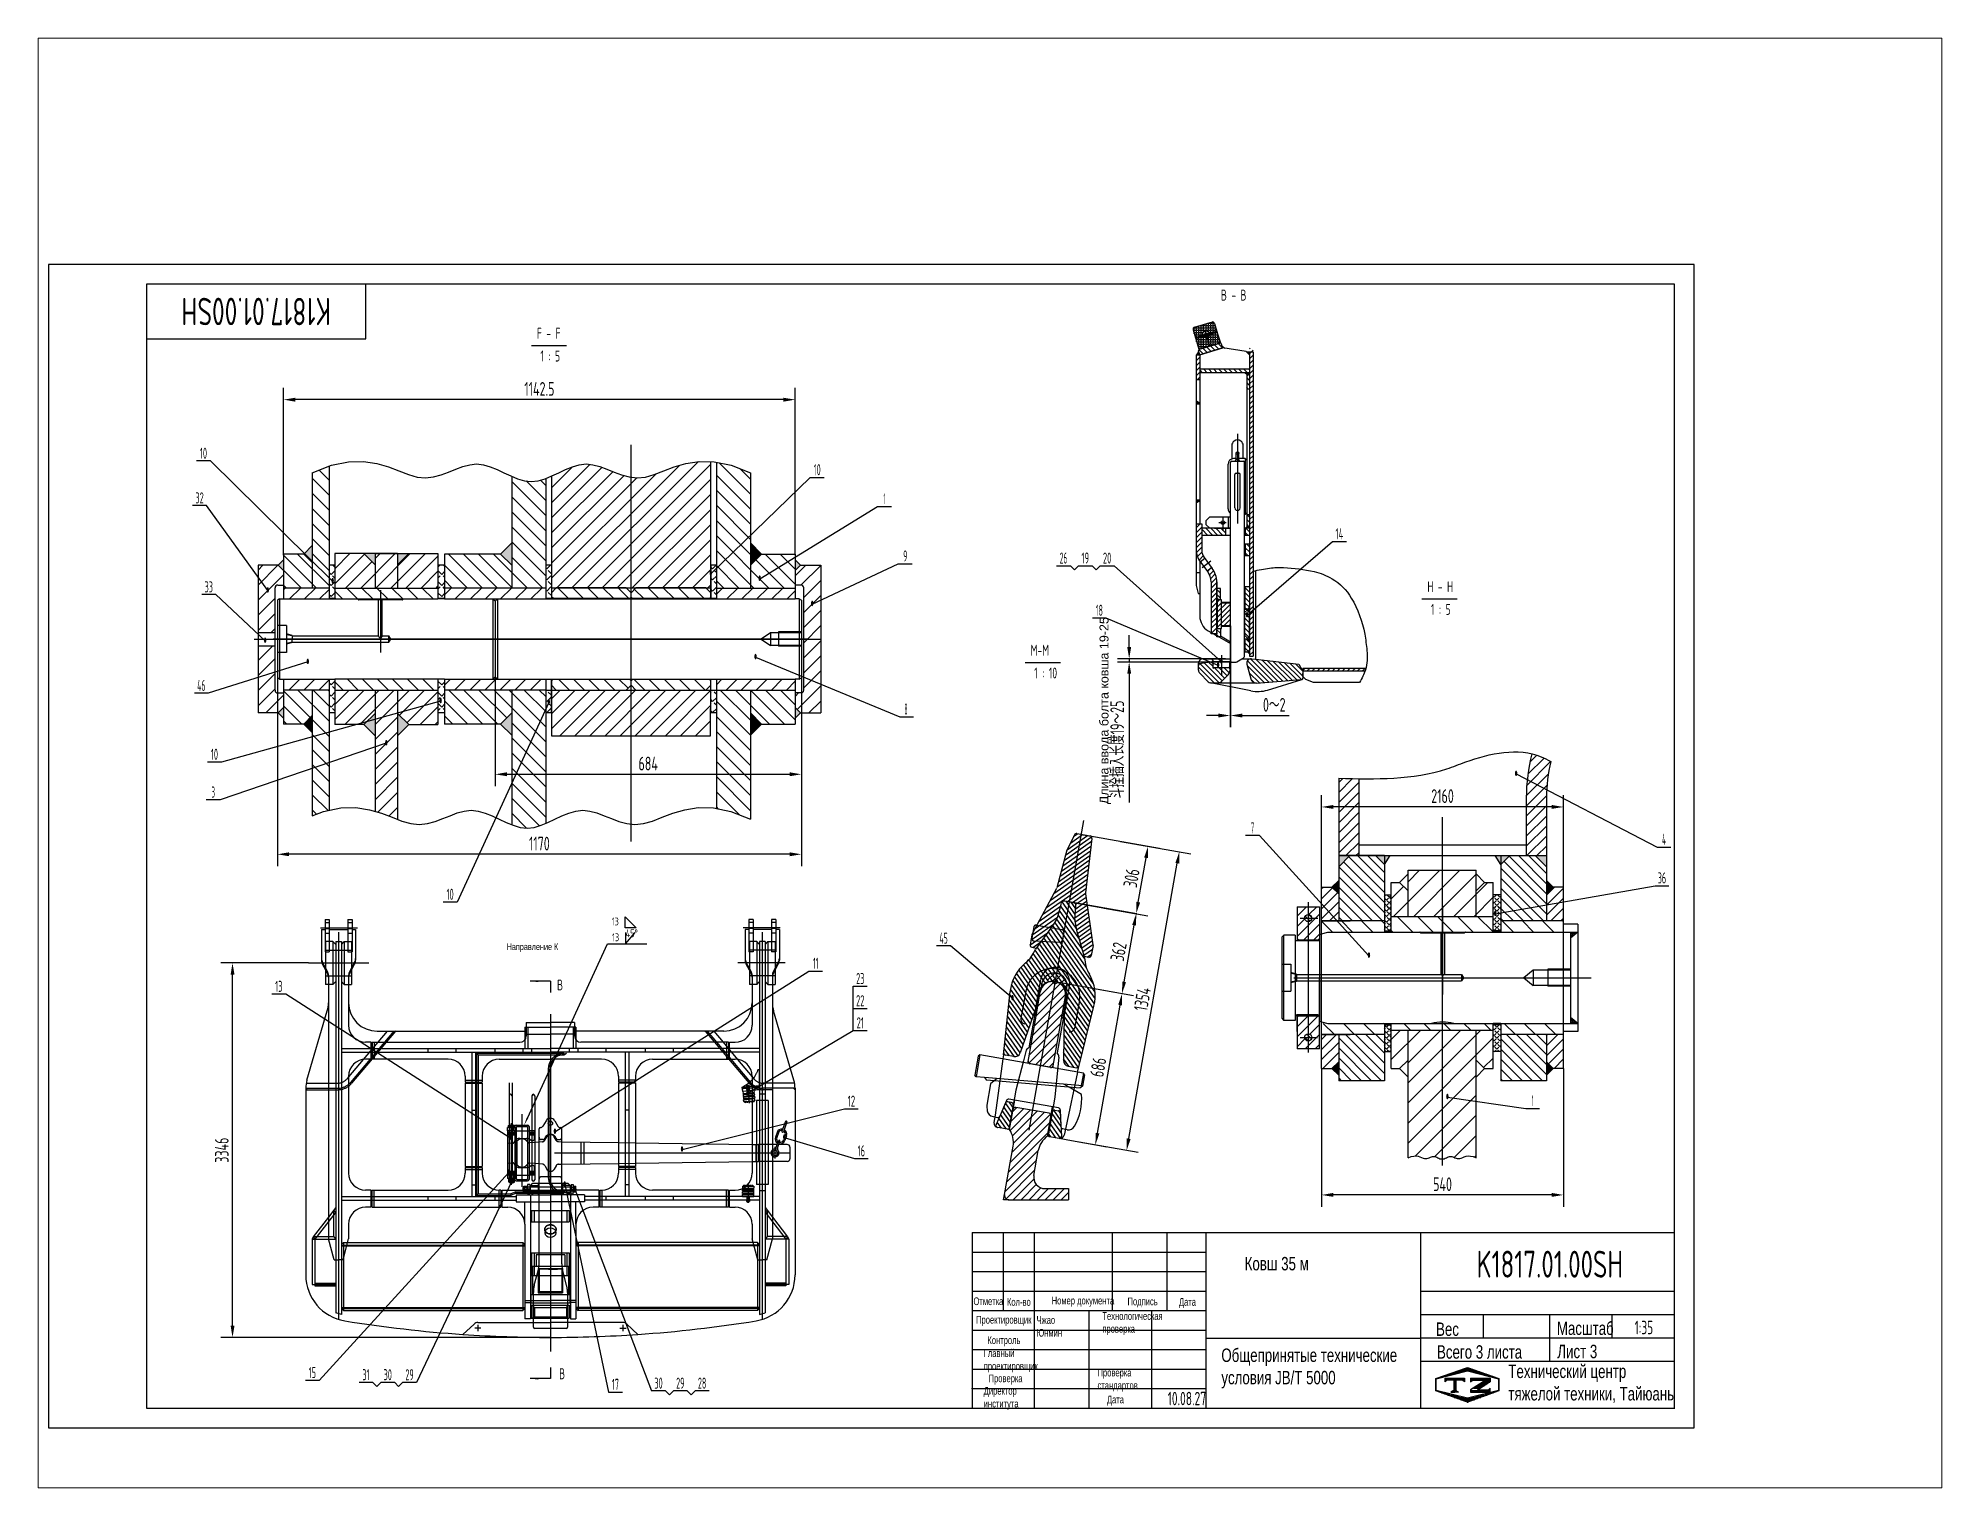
# Paper-space layout '布局2' of a CAD drawing. Header units: millimetres. Extents: x 27 to 240, y 20 to 183.
# The model-space entities are those that its viewports show. They can reach past a viewport. Long polylines and large blocks are cut down to what shows.
import ezdxf
from ezdxf.enums import TextEntityAlignment as Align

# ---------------------------------------------------------------- set-up
doc = ezdxf.new("R2010")
doc.units = ezdxf.units.MM
doc.header["$LTSCALE"] = 350
for name, pattern in [('F', [0.75, 0.5, -0.25]), ('G', [2, 1.25, -0.25, 0.25, -0.25]), ('K', [2.5, 1.25, -0.25, 0.25, -0.25, 0.25, -0.25])]:
    doc.linetypes.add(name, pattern=pattern)
for name, color, linetype in [('01', 7, 'Continuous'), ('02', 1, 'Continuous'), ('04', 2, 'F'), ('05', 4, 'G'), ('07', 6, 'K'), ('08', 1, 'Continuous'), ('11', 3, 'Continuous'), ('13', 3, 'Continuous'), ('THICK', 7, 'Continuous')]:
    doc.layers.add(name, color=color, linetype=linetype)
doc.styles.get("Standard").update_dxf_attribs({"font": 'isocp', "width": 0.707, "bigfont": 'intecad.shx'})
doc.dimstyles.new('INTE', dxfattribs={"dimscale": 35, "dimtxt": 3.5, "dimasz": 3, "dimexe": 3, "dimexo": 0, "dimgap": 1, "dimtad": 1, "dimdec": 3, "dimdsep": 46, "dimtxsty": 'Standard', "dimcen": 0, "dimclrd": 1, "dimclre": 1, "dimclrt": 3, "dimadec": 4, "dimazin": 0, "dimtfac": 1, "dimtdec": 3, "dimtmove": 0, "dimatfit": 0, "dimfxl": 1, "dimarcsym": 0})
pattern_1 = [(45, (-7847.8, 3871.31), (-67.3519, 67.3519), [])]
pattern_2 = [(135, (-7847.8, 3871.31), (-67.3519, -67.3519), [])]
pattern_3 = [(45, (-7847.8, 3871.31), (-49.3914, 49.3914), [50.8, -19.05]), (135, (-7847.8, 3871.31), (-49.3914, -49.3914), [50.8, -19.05])]
pattern_4 = [(135, (15803.907, 3823.94), (-22.45064, -22.45064), [])]
pattern_5 = [(135, (-214.92, 3468.656), (-22.45064, -22.45064), [])]
pattern_6 = [(135, (-214.92, 3502.656), (-22.45064, -22.45064), [])]
pattern_7 = [(45, (-214.92, 3502.656), (-22.45064, 22.45064), [])]
pattern_8 = [(45, (75439.923, -3585.875), (44.90128, -44.90128), [])]

psp = doc.layouts.new('布局2')

msp = doc.modelspace()

# ---------------------------------------------------------------- texts
at = {"layer": '01', "insert": (9388.3622, 5571.3604), "char_height": 80, "attachment_point": 1, "rotation": 90}
msp.add_mtext('{\\fArial|b0|i0|c204|p34;\\W1;\\C3;Длина ввода болта ковша 19-25}', dxfattribs=at)
at = {"layer": '01', "attachment_point": 1}
for s, insert, char_height in [('{\\fArial|b0|i0|c204|p34;\\C3;Направление К}', (4092.3192, 4328.2766), 60), ('{\\fArial|b0|i0|c204|p34;Ковш 35 м}', (10684.9427, 1526.1961), 120.06225), ('{\\fArial|b0|i0|c204|p34;Отметка}', (8262.325, 1164.4968), 68.607), ('{\\fArial|b0|i0|c204|p34;Кол-во}', (8561.3828, 1158.1545), 68.607), ('{\\fArial|b0|i0|c204|p34;Номер документа}', (8960.6107, 1170.499), 68.607), ('{\\fArial|b0|i0|c204|p34;Подпись}', (9638.4373, 1162.9231), 68.607), ('{\\fArial|b0|i0|c204|p34;Дата}', (10097.428, 1158.4149), 68.607), ('{\\fArial|b0|i0|c204|p34;Проектировщик}', (8285.4651, 999.1619), 68.607), ('{\\fArial|b0|i0|c204|p34;Вес}', (12394.2677, 940.4528), 120.06225), ('{\\fArial|b0|i0|c204|p34;Масштаб}', (13473.435, 949.1084), 120.06225), ('{\\fArial|b0|i0|c204|p34;Главный\\Pпроектировщик}', (8353.9654, 700.028), 68.607), ('{\\fArial|b0|i0|c204|p34;Контроль}', (8386.4796, 816.3704), 68.607), ('{\\fArial|b0|i0|c204|p34;Общепринятые технические\\Pусловия \\fArial|b0|i0|c0|p34;JB/T 5000}', (10476.5529, 707.9091), 120.06225), ('{\\fArial|b0|i0|c204|p34;Всего 3 листа}', (12402.9357, 737.0458), 120.06225), ('{\\fArial|b0|i0|c204|p34;Лист 3}', (13477.7689, 741.3736), 120.06225), ('{\\fArial|b0|i0|c204|p34;Проверка\\Pстандартов}', (9370.133, 526.7906), 68.607), ('{\\fArial|b0|i0|c204|p34;Технический центр\\Pтяжелой техники, Тайюань}', (13040.0345, 563.9335), 120.06225), ('{\\fArial|b0|i0|c204|p34;Дата}', (9454.1278, 285.9889), 68.607)]:
    msp.add_mtext(s, dxfattribs=dict(at, insert=insert, char_height=char_height))
at = {"layer": '01', "char_height": 68.607, "attachment_point": 1}
for s, insert, width in [('{\\fArial|b0|i0|c204|p34;Технологическая\\Pпроверка}', (9413.4851, 1032.5875), 995.118965), ('{\\fArial|b0|i0|c204|p34;\\C3;Чжао Юнмин}', (8825.9811, 996.8349), 2.709504), ('{\\fArial|b0|i0|c204|p34;Директор\\Pинститута}', (8353.9574, 364.0752), 2.709504), ('{\\fArial|b0|i0|c204|p34;Проверка}', (8397.3176, 475.4601), 2.709504)]:
    msp.add_mtext(s, dxfattribs=dict(at, insert=insert, width=width))
at = {"layer": '02', "width": 0.605172}
for p, p2 in [((5903.9621, 7611.8095), (5927.9621, 7611.8095)), ((1947.1496, 7461.8817), (1971.1496, 7461.8817)), ((2526.6046, 7544.4746), (2550.6046, 7544.4746)), ((6340.7473, 7566.3715), (6364.7473, 7566.3715)), ((6809.9621, 7340.6521), (6833.9621, 7340.6521)), ((10694.0455, 7240.4534), (10718.0455, 7240.4534)), ((1923.5794, 7012.5266), (1947.5794, 7012.5266)), ((2304.0368, 6823.0925), (2328.0368, 6823.0925)), ((6304.0323, 6865.7352), (6328.0323, 6865.7352)), ((10435.1533, 6791.3489), (10459.1533, 6791.3489)), ((10464.8195, 6824.4575), (10488.8195, 6824.4575)), ((3491.0428, 6473.0033), (3515.0428, 6473.0033)), ((4456.6208, 6462.9024), (4480.6208, 6462.9024)), ((3005.9621, 6096.0251), (3029.9621, 6096.0251)), ((13096.8945, 5822.5513), (13120.8945, 5822.5513)), ((12910.3466, 4571.4319), (12934.3466, 4571.4319)), ((11782.9623, 4198.2863), (11806.9623, 4198.2863)), ((8598.6462, 3817.9181), (8622.6462, 3817.9181)), ((6232.9755, 2970.8197), (6256.9755, 2970.8197)), ((6232.9755, 2970.8197), (6256.9755, 2970.8197)), ((12483.1618, 2934.5522), (12507.1618, 2934.5522)), ((4109.6136, 2569.7517), (4133.6136, 2569.7517)), ((4512.0196, 2624.1298), (4536.0196, 2624.1298)), ((6560.5019, 2572.3335), (6584.5019, 2572.3335)), ((5647.0911, 2465.4151), (5671.0911, 2465.4151)), ((4100.2599, 2261.0924), (4124.2599, 2261.0924)), ((4125.9977, 2181.9924), (4149.9977, 2181.9924)), ((4599.0651, 2153.4676), (4623.0651, 2153.4676)), ((4690.227, 2113.0924), (4714.227, 2113.0924))]:
    msp.add_text('●', height=40, dxfattribs=at).set_placement(p, p2, align=Align.FIT)
at = {"layer": '11', "width": 0.693499}
msp.add_text('K1817.01.00SH', height=245, rotation=180, dxfattribs=at).set_placement((2522.3108, 10097.5), (1187.6892, 10097.5), align=Align.FIT)
at = {"layer": '11', "width": 0.707}
for s, p in [('B - B', (10472.9345, 10042.4492)), ('F - F', (4362.5966, 9701.5549)), ('1 : 5', (4394.372, 9498.3552)), ('H - H', (12316.9023, 7437.5154)), ('1 : 5', (12348.6776, 7234.3158)), ('M-M', (8773.1582, 6869.2192)), ('1 : 10', (8804.9336, 6666.0195)), ('B', (4542.9817, 3877.675)), ('B', (4561.594, 403.957))]:
    msp.add_text(s, height=98, dxfattribs=at).set_placement(p, align=Align.BOTTOM_LEFT)
at = {"layer": '11'}
for s, height, width, p, p2 in [('10', 98.99495, 0.606076, (1353.3947, 8658.9505), (1416.4403, 8658.9505)), ('10', 98.99495, 0.606076, (6834.9215, 8511.4824), (6897.9671, 8511.4824)), ('32', 98.99495, 0.573679, (1312.7615, 8259.6005), (1387.1615, 8259.6005)), ('1', 98.9949, 0.404, (7459.8125, 8252.5498), (7473.8104, 8252.5498)), ('14', 98.99495, 0.614783, (11496.4762, 7939.2835), (11566.4656, 7939.2835)), ('9', 98.9949, 0.579528, (7635.0439, 7740.6697), (7670.705, 7740.6697)), ('26', 98.99495, 0.528557, (9032.6645, 7722.1348), (9100.6658, 7722.1348)), ('19', 98.99495, 0.612447, (9227.3752, 7722.1348), (9295.3764, 7722.1348)), ('20', 98.99495, 0.600864, (9418.8865, 7722.1348), (9493.2865, 7722.1348)), ('33', 98.99495, 0.581958, (1394.7824, 7464.3512), (1469.1824, 7464.3512)), ('18', 98.99495, 0.606, (9355.2101, 7254.9417), (9418.2005, 7254.9417)), ('46', 98.99495, 0.536975, (1328.161, 6583.77), (1402.561, 6583.77)), ('8', 98.9949, 0.514182, (7645.7368, 6372.492), (7673.7326, 6372.492)), ('10', 98.99495, 0.606076, (1451.3518, 5968.306), (1514.3974, 5968.306)), ('3', 98.9949, 0.527686, (1456.6922, 5630.7665), (1487.5871, 5630.7665)), ('7', 98.9949, 0.514182, (10740.4945, 5311.8958), (10768.4903, 5311.8958)), ('4', 98.9949, 0.543846, (14412.7616, 5208.9179), (14447.7563, 5208.9179)), ('36', 98.99495, 0.578293, (14374.8422, 4863.1211), (14449.2422, 4863.1211)), ('10', 98.99495, 0.606076, (3556.2943, 4717.3726), (3619.3399, 4717.3726)), ('45', 98.99495, 0.540134, (7958.0793, 4325.5974), (8032.4793, 4325.5974)), ('11', 98.99495, 0.582235, (6828.7879, 4100.7602), (6877.7805, 4100.7602)), ('13', 98.99495, 0.609833, (2024.884, 3894.4768), (2090.7735, 3894.4768)), ('23', 98.99495, 0.581958, (7214.0366, 3964.3757), (7288.4366, 3964.3757)), ('22', 98.99495, 0.573679, (7214.0366, 3766.3858), (7288.4366, 3766.3858)), ('21', 98.99495, 0.623098, (7218.8527, 3568.3959), (7283.6205, 3568.3959)), ('12', 98.99495, 0.611465, (7138.2703, 2868.9709), (7205.4643, 2868.9709)), ('1', 98.9949, 0.404, (13250.0717, 2873.7717), (13264.0695, 2873.7717)), ('16', 98.99495, 0.610556, (7227.5816, 2424.5129), (7294.044, 2424.5129)), ('K1817.01.00SH', 240.1245, 0.693499, (12756.1291, 1341.319), (14064.1917, 1341.319)), ('1:35', 120.06225, 0.656293, (14168.1983, 835.3424), (14332.9939, 835.3424)), ('15', 98.99495, 0.609833, (2324.0508, 442.9804), (2389.9404, 442.9804)), ('31', 98.99495, 0.606, (2804.5743, 424.2992), (2867.5648, 424.2992)), ('30', 98.99495, 0.600864, (2993.5802, 424.2992), (3067.9802, 424.2992)), ('29', 98.99495, 0.568672, (3188.2909, 424.2992), (3262.6909, 424.2992)), ('17', 98.99495, 0.606, (5032.9557, 337.9458), (5095.9462, 337.9458)), ('30', 98.99495, 0.600864, (5411.9641, 348.7678), (5486.3641, 348.7678)), ('29', 98.99495, 0.568672, (5606.6747, 348.7678), (5681.0747, 348.7678)), ('28', 98.99495, 0.601243, (5801.3854, 348.7678), (5875.7854, 348.7678)), ('10.08.27', 120.06225, 0.642055, (9996.9621, 200.7276), (10339.9971, 200.7276))]:
    msp.add_text(s, height=height, dxfattribs=dict(at, width=width)).set_placement(p, p2, align=Align.FIT)
at = {"layer": '13', "width": 0.707}
for s, p in [('13', (5031.0079, 4488.7852)), ('45%%d', (5157.0154, 4383.1749))]:
    msp.add_text(s, height=70, dxfattribs=at).set_placement(p)

# ---------------------------------------------------------------- blocks, each defined once
blk = doc.blocks.new('*D97')
at = {"layer": '08', "color": 1, "lineweight": -2}
for p, q in [((2045, 6701), (2045, 5019)), ((6725, 6701), (6725, 5019)), ((6620, 5124), (2150, 5124))]:
    blk.add_line(p, q, dxfattribs=at)
at = {"layer": '08', "color": 1}
for points in [[(2150, 5142), (2150, 5107), (2045, 5124)], [(6620, 5142), (6620, 5107), (6725, 5124)]]:
    blk.add_solid(points, dxfattribs=at)
at = {"layer": 'Defpoints', "color": 0}
for p in [(2045, 6701), (6725, 6701), (2045, 5124)]:
    blk.add_point(p, dxfattribs=at)
at = {"layer": '08', "color": 3, "insert": (4385, 5220), "char_height": 122.5, "attachment_point": 5}
blk.add_mtext('1170', dxfattribs=at)
blk = doc.blocks.new('*D98')
at = {"layer": '08', "color": 1, "lineweight": -2}
for p, q in [((2100, 7798), (2100, 9292)), ((6565, 9187), (2205, 9187)), ((6670, 7808), (6670, 9292))]:
    blk.add_line(p, q, dxfattribs=at)
at = {"layer": '08', "color": 1}
for points in [[(2205, 9204), (2205, 9169), (2100, 9187)], [(6565, 9204), (6565, 9169), (6670, 9187)]]:
    blk.add_solid(points, dxfattribs=at)
at = {"layer": 'Defpoints', "color": 0}
for p in [(2100, 9187), (2100, 7798), (6670, 7808)]:
    blk.add_point(p, dxfattribs=at)
at = {"layer": '08', "color": 3, "insert": (4385, 9283), "char_height": 122.5, "attachment_point": 5}
blk.add_mtext('1142.5', dxfattribs=at)
blk = doc.blocks.new('*D99')
at = {"layer": '01', "color": 1, "linetype": 'Continuous', "lineweight": -2}
for p, q in [((10555, 7169), (10555, 6259)), ((10558, 7167), (10558, 6259)), ((10450, 6364), (10345, 6364)), ((10555, 6364), (10558, 6364)), ((10663, 6364), (11081, 6364))]:
    blk.add_line(p, q, dxfattribs=at)
at = {"layer": '01', "color": 1, "linetype": 'Continuous'}
for points in [[(10450, 6382), (10450, 6347), (10555, 6364)], [(10663, 6382), (10663, 6347), (10558, 6364)]]:
    blk.add_solid(points, dxfattribs=at)
at = {"layer": 'Defpoints', "color": 0, "linetype": 'Continuous'}
for p in [(10555, 7169), (10558, 7167), (10558, 6364)]:
    blk.add_point(p, dxfattribs=at)
at = {"layer": '01', "color": 3, "linetype": 'Continuous', "insert": (10949, 6460), "char_height": 122.5, "attachment_point": 5}
blk.add_mtext('0～2', dxfattribs=at)
blk = doc.blocks.new('*D100')
at = {"layer": '08', "color": 1, "lineweight": -2}
for p, q in [((9653, 6976), (9653, 7081)), ((10513, 6871), (9548, 6871)), ((10567, 6842), (9548, 6842)), ((9653, 6871), (9653, 6842)), ((9653, 6737), (9653, 5588))]:
    blk.add_line(p, q, dxfattribs=at)
at = {"layer": '08', "color": 1}
for points in [[(9636, 6976), (9671, 6976), (9653, 6871)], [(9636, 6737), (9671, 6737), (9653, 6842)]]:
    blk.add_solid(points, dxfattribs=at)
at = {"layer": 'Defpoints', "color": 0}
for p in [(9653, 6871), (10513, 6871), (10567, 6842)]:
    blk.add_point(p, dxfattribs=at)
at = {"layer": '08', "color": 3, "insert": (9546, 6061), "char_height": 122.5, "attachment_point": 5, "rotation": 90}
blk.add_mtext('斗拴插入长度19～25', dxfattribs=at)
blk = doc.blocks.new('gaq')
at = {"layer": '01', "color": 7, "linetype": 'Continuous'}
for p, q in [((42892, 11284), (42830, 11284)), ((42892, 11259), (42830, 11259)), ((42901, 11295), (42901, 11322)), ((42901, 11250), (42901, 11293)), ((42901, 11221), (42901, 11247)), ((44592, 11334), (42913, 11334)), ((43009, 11259), (43009, 11283)), ((43318, 11295), (43021, 11295)), ((43140, 11247), (43021, 11247)), ((43318, 11247), (43140, 11247)), ((44640, 11334), (44592, 11334)), ((44669, 11309), (44662, 11321)), ((44694, 11265), (44669, 11309)), ((44698, 11209), (44698, 11252)), ((44532, 11209), (42913, 11209)), ((44669, 11209), (44532, 11209)), ((44698, 11209), (44669, 11209))]:
    blk.add_line(p, q, dxfattribs=at)
blk.add_circle((42830, 11271), 12.5, dxfattribs=at)
for centre, radius, start, end in [((42894, 11271), 12.5, 102.9729, 257.0271), ((42889, 11295), 12, 282.9729, 0), ((42889, 11247), 12, 0, 77.0271), ((42913, 11322), 12, 90, 180), ((43021, 11283), 12, 90, 180), ((43021, 11259), 12, 180, 270), ((43318, 11271), 24, 270, 90), ((44640, 11309), 25, 30, 90), ((44673, 11252), 25, 0, 30), ((42913, 11221), 12, 180, 270)]:
    blk.add_arc(centre, radius, start, end, dxfattribs=at)
blk = doc.blocks.new('*D102')
at = {"layer": '08', "color": 1, "lineweight": -2}
for p, q in [((3990, 6710), (3990, 5734)), ((6725, 6701), (6725, 5734)), ((4095, 5839), (6620, 5839))]:
    blk.add_line(p, q, dxfattribs=at)
at = {"layer": '08', "color": 1}
for points in [[(4095, 5857), (4095, 5822), (3990, 5839)], [(6620, 5857), (6620, 5822), (6725, 5839)]]:
    blk.add_solid(points, dxfattribs=at)
at = {"layer": 'Defpoints', "color": 0}
for p in [(3990, 6710), (6725, 6701), (6725, 5839)]:
    blk.add_point(p, dxfattribs=at)
at = {"layer": '08', "color": 3, "insert": (5357, 5935), "char_height": 122.5, "attachment_point": 5}
blk.add_mtext('684', dxfattribs=at)
blk = doc.blocks.new('*U110', base_point=(2946, 4836))
at = {"layer": '01'}
blk.add_lwpolyline([(3851, 6556), (3851, 6456), (3939, 6556)], dxfattribs=at)
at = {"layer": '02'}
blk.add_lwpolyline([(2975, 4899), (3691, 6456), (4041, 6456)], dxfattribs=at)
blk.add_lwpolyline([(2946, 4836, 0, 16, 0), (2975, 4899, 16, 16, 0)], format="xyseb", dxfattribs=at)
at = {"layer": '13', "width": 0.707}
blk.add_text('13', height=70, dxfattribs=at).set_placement((3731, 6479))
blk = doc.blocks.new('*D111')
at = {"layer": '08', "color": 1, "lineweight": -2}
for p, q in [((11372, 3211), (11372, 1975)), ((13532, 3211), (13532, 1975)), ((13427, 2080), (11477, 2080))]:
    blk.add_line(p, q, dxfattribs=at)
at = {"layer": '08', "color": 1}
for points in [[(11477, 2098), (11477, 2063), (11372, 2080)], [(13427, 2098), (13427, 2063), (13532, 2080)]]:
    blk.add_solid(points, dxfattribs=at)
at = {"layer": 'Defpoints', "color": 0}
for p in [(11372, 3211), (13532, 3211), (11372, 2080)]:
    blk.add_point(p, dxfattribs=at)
at = {"layer": '08', "color": 3, "insert": (12452, 2176), "char_height": 122.5, "attachment_point": 5}
blk.add_mtext('540', dxfattribs=at)
blk = doc.blocks.new('*D112')
at = {"layer": '08', "color": 1, "lineweight": -2}
for p, q in [((11372, 4824), (11372, 5652)), ((13532, 4781), (13532, 5652)), ((13427, 5547), (11477, 5547))]:
    blk.add_line(p, q, dxfattribs=at)
at = {"layer": '08', "color": 1}
for points in [[(11477, 5565), (11477, 5530), (11372, 5547)], [(13427, 5565), (13427, 5530), (13532, 5547)]]:
    blk.add_solid(points, dxfattribs=at)
at = {"layer": 'Defpoints', "color": 0}
for p in [(11372, 5547), (11372, 4824), (13532, 4781)]:
    blk.add_point(p, dxfattribs=at)
at = {"layer": '08', "color": 3, "insert": (12452, 5644), "char_height": 122.5, "attachment_point": 5}
blk.add_mtext('2160', dxfattribs=at)
blk = doc.blocks.new('*D113')
at = {"layer": '08', "color": 1, "lineweight": -2}
for p, q in [((2324, 4153), (1539, 4153)), ((1644, 912), (1644, 4048)), ((4484, 807), (1539, 807))]:
    blk.add_line(p, q, dxfattribs=at)
at = {"layer": '08', "color": 1}
for points in [[(1627, 4048), (1662, 4048), (1644, 4153)], [(1627, 912), (1662, 912), (1644, 807)]]:
    blk.add_solid(points, dxfattribs=at)
at = {"layer": 'Defpoints', "color": 0}
for p in [(1644, 4153), (2324, 4153), (4484, 807)]:
    blk.add_point(p, dxfattribs=at)
at = {"layer": '08', "color": 3, "insert": (1548, 2480), "char_height": 122.5, "attachment_point": 5, "rotation": 90}
blk.add_mtext('3346', dxfattribs=at)
blk = doc.blocks.new('*D114')
at = {"layer": '08', "color": 1, "lineweight": -2}
for p, q in [((9303, 5288), (9925, 5178)), ((9734, 4697), (9804, 5093)), ((9431, 4644), (9819, 4575))]:
    blk.add_line(p, q, dxfattribs=at)
at = {"layer": '08', "color": 1}
for points in [[(9787, 5096), (9821, 5090), (9822, 5196)], [(9717, 4700), (9751, 4694), (9716, 4594)]]:
    blk.add_solid(points, dxfattribs=at)
at = {"layer": 'Defpoints', "color": 0}
for p in [(9303, 5288), (9822, 5196), (9431, 4644)]:
    blk.add_point(p, dxfattribs=at)
at = {"layer": '08', "color": 3, "insert": (9674, 4912), "char_height": 122.5, "attachment_point": 5, "rotation": 80}
blk.add_mtext('306', dxfattribs=at)
blk = doc.blocks.new('*D115')
at = {"layer": '08', "color": 1, "lineweight": -2}
for p, q in [((9577, 5240), (10204, 5129)), ((9649, 2583), (10083, 5044)), ((9139, 2566), (9734, 2462))]:
    blk.add_line(p, q, dxfattribs=at)
at = {"layer": '08', "color": 1}
for points in [[(10066, 5047), (10100, 5041), (10101, 5147)], [(9632, 2586), (9666, 2580), (9631, 2480)]]:
    blk.add_solid(points, dxfattribs=at)
at = {"layer": 'Defpoints', "color": 0}
for p in [(9577, 5240), (10101, 5147), (9139, 2566)]:
    blk.add_point(p, dxfattribs=at)
at = {"layer": '08', "color": 3, "insert": (9771, 3830), "char_height": 122.5, "attachment_point": 5, "rotation": 80}
blk.add_mtext('1354 ', dxfattribs=at)
blk = doc.blocks.new('*D116')
at = {"layer": '02', "color": 1, "linetype": 'Continuous', "lineweight": -2}
for p, q in [((9377, 3918), (9693, 3862)), ((9370, 2632), (9572, 3777)), ((9139, 2566), (9455, 2511))]:
    blk.add_line(p, q, dxfattribs=at)
at = {"layer": '02', "color": 1, "linetype": 'Continuous'}
for points in [[(9555, 3780), (9589, 3774), (9590, 3881)], [(9353, 2635), (9387, 2629), (9352, 2529)]]:
    blk.add_solid(points, dxfattribs=at)
at = {"layer": 'Defpoints', "color": 0, "linetype": 'Continuous'}
for p in [(9377, 3918), (9590, 3881), (9139, 2566)]:
    blk.add_point(p, dxfattribs=at)
at = {"layer": '02', "color": 3, "linetype": 'Continuous', "insert": (9376, 3222), "char_height": 122.5, "attachment_point": 5, "rotation": 80}
blk.add_mtext('686', dxfattribs=at)
blk = doc.blocks.new('*D117')
at = {"layer": '02', "color": 1, "linetype": 'Continuous', "lineweight": -2}
for p, q in [((9117, 4699), (9819, 4575)), ((9608, 3984), (9698, 4490)), ((8991, 3986), (9693, 3862))]:
    blk.add_line(p, q, dxfattribs=at)
at = {"layer": '02', "color": 1, "linetype": 'Continuous'}
for points in [[(9680, 4493), (9715, 4487), (9716, 4594)], [(9591, 3987), (9625, 3981), (9590, 3881)]]:
    blk.add_solid(points, dxfattribs=at)
at = {"layer": 'Defpoints', "color": 0, "linetype": 'Continuous'}
for p in [(9117, 4699), (9716, 4594), (8991, 3986)]:
    blk.add_point(p, dxfattribs=at)
at = {"layer": '02', "color": 3, "linetype": 'Continuous', "insert": (9558, 4254), "char_height": 122.5, "attachment_point": 5, "rotation": 80}
blk.add_mtext('362', dxfattribs=at)
blk = doc.blocks.new('*U125', base_point=(251.96, 168.31))
at = {"layer": '01'}
for p, q in [((251.96, 168.31), (251.96, 182.31)), ((195.96, 168.31), (251.96, 168.31))]:
    blk.add_line(p, q, dxfattribs=at)
blk = doc.blocks.new('*U126')
at = {"layer": '04'}
blk.add_blockref('*U125', (0, 0), dxfattribs=at)
blk = doc.blocks.new('*U127')
at = {"layer": '01'}
for points in [[(415, 292), (25, 292)], [(25, 292), (25, 5)], [(415, 5), (415, 292)], [(25, 5), (415, 5)]]:
    blk.add_lwpolyline(points, dxfattribs=at)
at = {"layer": '02'}
for points in [[(420, 297), (0, 297)], [(0, 297), (0, 0)], [(420, 0), (420, 297)], [(0, 0), (420, 0)]]:
    blk.add_lwpolyline(points, dxfattribs=at)
blk = doc.blocks.new('*X131')
at = {"color": 0}
for p, q in [((127.06, 7.8), (132.06, 7.8)), ((127.06, 7.5), (132.06, 7.5)), ((127.06, 7.2), (127.32, 7.2)), ((127.84, 5.4), (129.64, 5.4)), ((128.3, 5.7), (130.1, 5.7)), ((128.77, 6), (130.57, 6)), ((129.23, 6.3), (131.04, 6.3)), ((129.7, 6.6), (131.51, 6.6)), ((130.16, 6.9), (131.98, 6.9)), ((130.62, 7.2), (132.06, 7.2))]:
    blk.add_line(p, q, dxfattribs=at)
blk = doc.blocks.new('*X132')
at = {"color": 0}
for p, q in [((131.84, 5.1), (132.06, 5.1)), ((127.06, 4.8), (132.06, 4.8)), ((127.06, 4.5), (132.06, 4.5))]:
    blk.add_line(p, q, dxfattribs=at)
blk = doc.blocks.new('*X130')
at = {"color": 0}
for p, q in [((122.34, 4.5), (123.72, 4.5)), ((122.82, 4.8), (123.24, 4.8))]:
    blk.add_line(p, q, dxfattribs=at)
blk = doc.blocks.new('*X129')
at = {"color": 0}
for p, q in [((120.53, 7.8), (125.53, 7.8)), ((120.53, 7.5), (125.53, 7.5)), ((120.53, 7.2), (120.79, 7.2)), ((125.27, 7.2), (125.53, 7.2))]:
    blk.add_line(p, q, dxfattribs=at)
blk = doc.blocks.new('*X128')
at = {"color": 0}
for p, q in [((124.1, 9.9), (128.52, 9.9)), ((124.97, 10.2), (127.67, 10.2)), ((125.83, 10.5), (126.82, 10.5)), ((118.22, 7.8), (118.32, 7.8)), ((118.22, 7.5), (118.27, 7.5)), ((118.22, 7.2), (118.27, 7.2)), ((118.22, 6.9), (118.27, 6.9)), ((118.22, 6.6), (118.27, 6.6)), ((118.22, 6.3), (118.27, 6.3)), ((118.22, 6), (118.27, 6)), ((118.22, 5.7), (118.27, 5.7)), ((118.22, 5.4), (118.27, 5.4)), ((118.22, 5.1), (118.27, 5.1)), ((118.94, 8.1), (119.52, 8.1)), ((119.8, 8.4), (120.72, 8.4)), ((120.66, 8.7), (121.92, 8.7)), ((121.52, 9), (123.12, 9)), ((122.38, 9.3), (124.32, 9.3)), ((123.24, 9.6), (125.52, 9.6)), ((127.02, 9.6), (129.37, 9.6)), ((128.22, 9.3), (130.22, 9.3)), ((129.42, 9), (131.07, 9)), ((130.62, 8.7), (131.92, 8.7)), ((131.82, 8.4), (132.77, 8.4)), ((133.02, 8.1), (133.62, 8.1)), ((134.22, 7.8), (134.32, 7.8)), ((134.27, 7.5), (134.32, 7.5)), ((134.27, 7.2), (134.32, 7.2)), ((134.27, 6.9), (134.32, 6.9)), ((134.27, 6.6), (134.32, 6.6)), ((134.27, 6.3), (134.32, 6.3)), ((134.27, 6), (134.32, 6)), ((134.27, 5.7), (134.32, 5.7)), ((134.27, 5.4), (134.32, 5.4)), ((134.27, 5.1), (134.32, 5.1)), ((118.22, 4.8), (118.27, 4.8)), ((118.79, 4.5), (119.42, 4.5)), ((119.61, 4.2), (120.62, 4.2)), ((120.43, 3.9), (121.82, 3.9)), ((121.26, 3.6), (123.02, 3.6)), ((122.08, 3.3), (124.22, 3.3)), ((122.91, 3), (125.42, 3)), ((123.73, 2.7), (128.89, 2.7)), ((124.55, 2.4), (128.07, 2.4)), ((125.38, 2.1), (127.26, 2.1)), ((126.2, 1.8), (126.45, 1.8)), ((127.12, 3), (129.7, 3)), ((128.32, 3.3), (130.51, 3.3)), ((129.52, 3.6), (131.32, 3.6)), ((130.72, 3.9), (132.14, 3.9)), ((131.92, 4.2), (132.95, 4.2)), ((133.12, 4.5), (133.76, 4.5)), ((134.27, 4.8), (134.32, 4.8))]:
    blk.add_line(p, q, dxfattribs=at)

# ---------------------------------------------------------------- dimensions: what is measured, and where the dimension line sits
at = {"layer": '01', "color": 7, "linetype": 'Continuous'}
dim = msp.add_linear_dim(base=(10558.0455, 6364.2042), p1=(10554.8455, 7168.7707), p2=(10558.0455, 7167.4972), text='0～2', dimstyle='INTE', dxfattribs=at)
dim.commit()
dim.dimension.update_dxf_attribs({"geometry": '*D99', "text_midpoint": (10949.2157, 6364.2042), "dimtype": 160})
at = {"layer": '02', "color": 1, "linetype": 'Continuous'}
for p1, p2, distance, text, picture, middle in [((8991.3981, 3986.2393), (9117.1194, 4699.2401), -607.851, '362', '*D117', (9558.0754, 4253.9032)), ((9138.8223, 2566.4699), (9377.1718, 3918.217), -216.126, '686', '*D116', (9376.0519, 3221.5272))]:
    dim = msp.add_aligned_dim(p1=p1, p2=p2, distance=distance, text=text, dimstyle='INTE', dxfattribs=at)
    dim.commit()
    dim.dimension.update_dxf_attribs({"geometry": picture, "text_midpoint": middle})
at = {"layer": '08'}
dim = msp.add_linear_dim(base=(2099.9621, 9186.5588), p1=(6669.9621, 7807.5864), p2=(2099.9621, 7798.0414), text='1142.5', dimstyle='INTE', dxfattribs=at)
dim.commit()
dim.dimension.update_dxf_attribs({"geometry": '*D98', "text_midpoint": (4384.9621, 9186.5588), "dimtype": 160})
dim = msp.add_linear_dim(base=(9653.3794, 6870.6575), p1=(10566.6945, 6841.7075), p2=(10512.6922, 6870.6575), angle=90, text='斗拴插入长度19～25', dimstyle='INTE', dxfattribs=at)
dim.commit()
dim.dimension.update_dxf_attribs({"geometry": '*D100', "text_midpoint": (9653.3794, 6060.9962), "dimtype": 160})
for base, p1, p2, text, picture, middle in [((2044.9621, 5124.0951), (6724.9621, 6701.1334), (2044.9621, 6701.1334), '1170', '*D97', (4384.9621, 5220.3451)), ((6724.9621, 5839.1292), (3989.9621, 6709.5864), (6724.9621, 6701.1334), '684', '*D102', (5357.4621, 5935.3792))]:
    dim = msp.add_linear_dim(base=base, p1=p1, p2=p2, text=text, dimstyle='INTE', dxfattribs=at)
    dim.commit()
    dim.dimension.update_dxf_attribs({"geometry": picture, "text_midpoint": middle})
dim = msp.add_linear_dim(base=(11372.3125, 5547.3375), p1=(13532.3125, 4781.4724), p2=(11372.3125, 4824.3897), dimstyle='INTE', dxfattribs=at)
dim.commit()
dim.dimension.update_dxf_attribs({"geometry": '*D112', "text_midpoint": (12452.3125, 5547.3375), "dimtype": 160})
for base, p1, p2, text, picture, middle in [((9822.0084, 5196.3903), (9431.1996, 4643.8593), (9303.2792, 5287.8562), '306', '*D114', (9674.0843, 4911.7527)), ((10101.011, 5147.1946), (9138.8223, 2566.4699), (9577.4159, 5239.5185), '1354 ', '*D115', (9771.0515, 3830.1831))]:
    dim = msp.add_linear_dim(base=base, p1=p1, p2=p2, angle=260, text=text, dimstyle='INTE', dxfattribs=at)
    dim.commit()
    dim.dimension.update_dxf_attribs({"geometry": picture, "text_midpoint": middle})
dim = msp.add_linear_dim(base=(1644.4647, 4153.0924), p1=(4483.6213, 807.0924), p2=(2323.7957, 4153.0924), angle=90, dimstyle='INTE', dxfattribs=at)
dim.commit()
dim.dimension.update_dxf_attribs({"geometry": '*D113', "text_midpoint": (1548.2147, 2480.0924)})
dim = msp.add_linear_dim(base=(11372.3125, 2080.1091), p1=(13532.3125, 3210.9179), p2=(11372.3125, 3210.9179), text='540', dimstyle='INTE', override={"dimcen": 1245}, dxfattribs=at)
dim.commit()
dim.dimension.update_dxf_attribs({"geometry": '*D111', "text_midpoint": (12452.3125, 2176.3591)})

# ---------------------------------------------------------------- hatches: boundary and pattern name
at = {"layer": '02', "linetype": 'Continuous'}
h = msp.add_hatch(dxfattribs=at)
h.set_pattern_fill('ANGLE', color=1, scale=3, style=0)
h.set_pattern_definition([(0, (322.865, 2640.882), (0, 20.955), [15.24, -5.715]), (90, (322.865, 2640.882), (-20.955, 1e-15), [15.24, -5.715])])
h.paths.add_polyline_path([(10270.1485, 9656.2706, 0.4142135624), (10295.052, 9642.861), (10371.6781, 9665.8488), (10348.6903, 9742.4749, -0.5023968879), (10310.0698, 9771.2097, -1), (10370.0698, 9771.2097, -0.3312061654), (10348.6903, 9742.4749), (10371.6781, 9665.8488), (10448.3042, 9688.8366, 0.4142135624), (10461.7138, 9713.7401), (10443.1107, 9775.7502), (10415.7381, 9866.9923, 0.4142135624), (10390.8346, 9880.4019), (10376.3179, 9876.0469), (10237.5824, 9834.4262, 0.4142135624), (10224.1728, 9809.5228)])
at = {"layer": '02'}
h = msp.add_hatch(dxfattribs=at)
h.set_pattern_fill('ANSI31', color=256, scale=10, angle=90, style=0)
h.set_pattern_definition(pattern_5)
h.paths.add_polyline_path([(10488.5455, 9648.7075), (10477.9136, 9684.1471, 0.4142135624), (10461.7263, 9692.8633), (10364.1957, 9663.6041), (10385.8173, 9617.889)])
h.paths.add_polyline_path([(10385.8173, 9617.889), (10364.1957, 9663.6041), (10281.6298, 9638.8343, 0.4142135624), (10272.9136, 9622.6471), (10283.5455, 9587.2075)])
at = {"layer": '02', "linetype": 'Continuous'}
h = msp.add_hatch(dxfattribs=at)
h.set_pattern_fill('LINE', color=1, angle=45, style=0)
h.set_pattern_definition([(45, (322.8655, 2640.8818), (-2.245064, 2.245064), [])])
h.paths.add_polyline_path([(10342.9433, 9761.6314), (10348.6903, 9742.4749, 0.3312061654), (10362.9433, 9761.6314, 0.0729934231), (10362.0998, 9767.3784)])
h.paths.add_polyline_path([(10362.0998, 9767.3784, 0.1316524976), (10356.6599, 9776.1867), (10340.0698, 9771.2097), (10342.9433, 9761.6314)])
h.paths.add_polyline_path([(10323.4798, 9766.2327, 0.05810074), (10322.9433, 9761.6314, 0.0729934231), (10323.7868, 9755.8845), (10342.9433, 9761.6314), (10340.0698, 9771.2097)])
h.paths.add_polyline_path([(10340.0698, 9771.2097), (10337.1963, 9780.788, 0.2679491924), (10323.4798, 9766.2327)])
h.paths.add_polyline_path([(10356.6599, 9776.1867, 0.2679491924), (10337.1963, 9780.788), (10340.0698, 9771.2097)])
h.paths.add_polyline_path([(10342.9433, 9761.6314), (10323.7868, 9755.8845, 0.4142135624), (10348.6903, 9742.4749)])
at = {"layer": '02'}
h = msp.add_hatch(dxfattribs=at)
h.set_pattern_fill('ANSI31', color=256, scale=10, style=0)
h.set_pattern_definition([(45, (-214.92, 3468.656), (-22.45064, 22.45064), [])])
h.paths.add_polyline_path([(10283.5455, 9587.2075), (10251.5455, 9587.2075), (10251.5455, 9363.2075), (10283.5455, 9363.2075)])
for points in [[(10275.7551, 9613.1756), (10257.4447, 9587.2075), (10283.5455, 9587.2075)], [(10283.5455, 9159.2075), (10251.5455, 9177.2075), (10251.5455, 9150.2075), (10283.5455, 9150.2075)], [(10283.5455, 8282.2075), (10283.5455, 8291.2075), (10251.5455, 8291.2075), (10251.5455, 8264.2075)], [(10728.5455, 8037.7075), (10728.5455, 8050.7075), (10703.5455, 8065.1413), (10703.5455, 8050.7075), (10690.5455, 8037.7075)], [(10728.5455, 7333.7075), (10710.5455, 7315.7075), (10728.5455, 7315.7075)], [(10728.5455, 7050.7075), (10709.5455, 7050.7075), (10728.5455, 7031.7075)], [(3100.6303, 3543.0924), (3083.6213, 3543.0924), (3067.4661, 3523.9451)], [(5883.6213, 3543.0924), (5866.6122, 3543.0924), (5899.7764, 3523.9451)], [(2311.6213, 3033.0924), (2298.6213, 3033.0924), (2298.6213, 3020.0924)], [(6208.2789, 3030.1945), (6197.287, 3039.0927), (6198.3338, 3029.1476)], [(6668.6213, 3033.0924), (6655.6213, 3033.0924), (6668.6213, 3020.0924)]]:
    msp.add_hatch(color=256, dxfattribs=at).paths.add_polyline_path(points)
at = {"layer": '02', "linetype": 'Continuous'}
for points in [[(10483.5507, 9665.3567), (10488.5455, 9648.7075), (10507.4602, 9645.9662)], [(10728.5455, 9587.2075), (10728.5455, 9613.7075), (10698.5455, 9618.2727)], [(10728.5455, 9416.7075), (10728.5455, 9426.7075), (10690.5455, 9426.7075), (10703.5455, 9413.7075), (10703.5455, 9402.2737)], [(6369.9621, 7807.5864), (6269.9621, 7907.5864), (6269.9621, 7707.5864)], [(2355.9621, 6363.5864), (2279.9621, 6287.5864), (2355.9621, 6211.5864)], [(6369.9621, 6287.5864), (6269.9621, 6387.5864), (6269.9621, 6187.5864)]]:
    msp.add_hatch(color=1, dxfattribs=at).paths.add_polyline_path(points)
at = {"layer": '02'}
h = msp.add_hatch(dxfattribs=at)
h.set_pattern_fill('ANSI31', color=256, scale=10, style=0)
h.set_pattern_definition(pattern_7)
h.paths.add_polyline_path([(10760.5455, 9647.7075), (10728.5455, 9647.7075), (10728.5455, 9492.7075), (10760.5455, 9492.7075)])
h.paths.add_polyline_path([(10760.5455, 9492.7075), (10728.5455, 9492.7075), (10728.5455, 9235.6642), (10760.5455, 9225.575)])
h.paths.add_polyline_path([(10760.5455, 9225.575), (10728.5455, 9235.6642), (10728.5455, 8189.7091), (10760.5455, 8209.4862)])
h.paths.add_polyline_path([(10760.5455, 8209.4862), (10728.5455, 8189.7091), (10728.5455, 8031.7075), (10728.5455, 7708.0489), (10760.5455, 7725.6837)])
h.paths.add_polyline_path([(10760.5455, 7725.6837), (10728.5455, 7708.0489), (10728.5455, 7609.7626), (10760.5455, 7613.7748)])
h.paths.add_polyline_path([(10760.5455, 7613.7748), (10728.5455, 7609.7626), (10728.5455, 7208.7075), (10728.5455, 6895.7075), (10760.5455, 6895.7075)])
h = msp.add_hatch(dxfattribs=at)
h.set_pattern_fill('ANSI31', color=256, scale=10, angle=90, style=0)
h.set_pattern_definition(pattern_5)
h.paths.add_polyline_path([(10728.5455, 9458.7075), (10506.0455, 9458.7075), (10406.1998, 9458.7075), (10404.1102, 9426.7075), (10728.5455, 9426.7075)])
h.paths.add_polyline_path([(10406.1998, 9458.7075), (10283.5455, 9458.7075), (10283.5455, 9426.7075), (10404.1102, 9426.7075)])
h = msp.add_hatch(dxfattribs=at)
h.set_pattern_fill('ANSI31', color=256, scale=10, angle=90, style=0)
h.set_pattern_definition([(135, (544.115, 3468.656), (-22.45064, -22.45064), [])])
h.paths.add_polyline_path([(10728.5455, 9416.7075), (10703.5455, 9402.2737), (10703.5455, 9280.9566), (10728.5455, 9280.9566)])
h = msp.add_hatch(dxfattribs=at)
h.set_pattern_fill('ANSI31', color=256, scale=30, angle=90, style=0)
h.set_pattern_definition(pattern_2)
h.paths.add_polyline_path([(2507.9621, 8593.0467), (2355.9621, 8533.6677), (2355.9621, 7503.5864), (2507.9621, 7503.5864)])
h.paths.add_polyline_path([(2099.9621, 7503.5864), (2355.9621, 7503.5864), (2355.9621, 7731.5864), (2279.9621, 7807.5864), (2099.9621, 7807.5864)])
h.paths.add_polyline_path([(2099.9621, 6591.5864), (2099.9621, 6287.5864), (2279.9621, 6287.5864), (2355.9621, 6363.5864), (2355.9621, 6591.5864)])
h.paths.add_polyline_path([(2355.9621, 5467.6333), (2455.7098, 5506.5999), (2507.9621, 5517.3057), (2507.9621, 6591.5864), (2355.9621, 6591.5864)])
h = msp.add_hatch(dxfattribs=at)
h.set_pattern_fill('ANSI31', color=256, scale=30, angle=90, style=0)
h.set_pattern_definition(pattern_2)
h.paths.add_polyline_path([(4137.9621, 7503.5864), (4137.9621, 7707.5864), (4037.9621, 7807.5864), (3537.9621, 7807.5864), (3537.9621, 7503.5864)])
h.paths.add_polyline_path([(4137.9621, 7503.5864), (4441.9621, 7503.5864), (4441.9621, 8482.5921), (4435.2746, 8479.8502), (4374.1184, 8462.1149), (4312.9621, 8455.3877), (4251.8059, 8462.1149), (4190.6496, 8479.8502), (4137.9621, 8501.4521)])
h.paths.add_polyline_path([(4137.9621, 5388.1295), (4150.2746, 5383.0813), (4212.6184, 5365.0017), (4274.9621, 5358.1438), (4337.3059, 5365.0017), (4399.6496, 5383.0813), (4441.9621, 5400.4295), (4441.9621, 6591.5864), (4137.9621, 6591.5864)])
h.paths.add_polyline_path([(3537.9621, 6591.5864), (3537.9621, 6287.5864), (4037.9621, 6287.5864), (4137.9621, 6387.5864), (4137.9621, 6591.5864)])
h.paths.add_polyline_path([(6269.9621, 6591.5864), (5965.9621, 6591.5864), (5965.9621, 5532.8772), (6094.2144, 5506.5999), (6269.9621, 5437.9438)])
h.paths.add_polyline_path([(6669.9621, 6287.5864), (6669.9621, 6591.5864), (6269.9621, 6591.5864), (6269.9621, 6387.5864), (6369.9621, 6287.5864)])
h.paths.add_polyline_path([(6669.9621, 7503.5864), (6669.9621, 7807.5864), (6369.9621, 7807.5864), (6269.9621, 7707.5864), (6269.9621, 7503.5864)])
h.paths.add_polyline_path([(6269.9621, 8533.6677), (6097.562, 8601.0161), (5965.9621, 8627.9792), (5965.9621, 7503.5864), (6269.9621, 7503.5864)])
h = msp.add_hatch(dxfattribs=at)
h.set_pattern_fill('ANSI31', color=256, scale=10, style=0)
h.set_pattern_definition(pattern_7)
h.paths.add_polyline_path([(10435.5455, 7558.0707, 0.0203465739), (10434.877, 7574.4904), (10385.5455, 7539.2362), (10385.5455, 7106.7043), (10385.5455, 7093.2075), (10408.9469, 7093.2075), (10435.5455, 7093.2075), (10435.5455, 7106.2075)])
h.paths.add_polyline_path([(10395.2643, 7679.1121), (10389.1349, 7687.3015), (10349.1054, 7657.3407), (10355.2349, 7649.1514, -0.1620259309), (10385.5455, 7558.0707), (10385.5455, 7539.2362), (10434.877, 7574.4904, 0.1412138213)])
h.paths.add_polyline_path([(10301.5455, 8078.2075), (10251.5455, 8078.2075), (10251.5455, 7838.2707, 0.1620259309), (10281.8561, 7747.1901), (10287.9855, 7739.0007), (10328.0149, 7768.9615), (10321.8855, 7777.1508, -0.1620259309), (10301.5455, 7838.2707)])
h = msp.add_hatch(dxfattribs=at)
h.set_pattern_fill('ANSI31', color=256, scale=10, angle=90, style=0)
h.set_pattern_definition(pattern_6)
h.paths.add_polyline_path([(10690.5455, 7973.7075), (10728.5455, 7973.7075), (10728.5455, 8037.7075), (10690.5455, 8037.7075)])
h.paths.add_polyline_path([(10414.5455, 8037.7075), (10301.5455, 8037.7075), (10301.5455, 7973.7075), (10512.5455, 7973.7075), (10512.5455, 8037.7075)])
h = msp.add_hatch(dxfattribs=at)
h.set_pattern_fill('ANSI31', color=256, scale=10, angle=90, style=0)
h.set_pattern_definition([(135, (544.115, 3502.656), (-22.45064, -22.45064), [])])
h.paths.add_polyline_path([(10728.5455, 8157.9948), (10703.5455, 8157.9948), (10703.5455, 8065.1413), (10728.5455, 8050.7075)])
at = {"layer": '02', "linetype": 'Continuous'}
h = msp.add_hatch(color=1, dxfattribs=at)
h.paths.add_polyline_path([(6669.9621, 6435.5864), (6669.9621, 6339.5864), (6717.9621, 6387.5864)])
h.paths.add_polyline_path([(6717.9621, 7707.5864), (6669.9621, 7755.5864), (6669.9621, 7659.5864)])
h.paths.add_polyline_path([(4137.9621, 7907.5864), (4037.9621, 7807.5864), (4137.9621, 7707.5864)])
h.paths.add_polyline_path([(4137.9621, 6387.5864), (4037.9621, 6287.5864), (4137.9621, 6187.5864)])
h.paths.add_polyline_path([(3117.9621, 6383.5864), (3117.9621, 6183.5864), (3217.9621, 6283.5864)])
h.paths.add_polyline_path([(2355.9621, 7883.5864), (2285.7341, 7813.3584), (2355.9621, 7744.2376)])
h.paths.add_polyline_path([(2355.9621, 7731.5864), (2355.9621, 7744.2376), (2285.7341, 7813.3584), (2279.9621, 7807.5864)])
h.paths.add_polyline_path([(2099.9621, 7755.5864), (2051.9621, 7707.5864), (2099.9621, 7659.5864)])
h.paths.add_polyline_path([(2099.9621, 6435.5864), (2051.9621, 6387.5864), (2099.9621, 6339.5864)])
h.paths.add_polyline_path([(2917.9621, 6183.5864), (2917.9621, 6330.2533), (2844.0765, 6309.7008), (2817.9621, 6283.5864)])
h.paths.add_polyline_path([(2917.9621, 6330.2533), (2917.9621, 6383.5864), (2844.0765, 6309.7008)])
at = {"layer": '02'}
h = msp.add_hatch(dxfattribs=at)
h.set_pattern_fill('ANSI31', color=256, scale=10, angle=90, style=0)
h.set_pattern_definition(pattern_6)
h.paths.add_polyline_path([(10690.5455, 7795.7075), (10728.5455, 7795.7075), (10728.5455, 7897.7075), (10690.5455, 7897.7075)])
h.paths.add_polyline_path([(10728.5455, 7518.7075), (10690.5455, 7518.7075), (10690.5455, 7315.7075), (10710.5455, 7315.7075), (10728.5455, 7333.7075)])
h.paths.add_polyline_path([(10728.5455, 7031.7075), (10709.5455, 7050.7075), (10690.5455, 7050.7075), (10690.5455, 6943.395), (10705.3327, 6934.7075), (10715.5455, 6934.7075), (10728.5455, 6947.7075)])
at = {"layer": '02', "linetype": 'Continuous'}
h = msp.add_hatch(dxfattribs=at)
h.set_pattern_fill('ANSI31', color=1, scale=30, style=0)
h.set_pattern_definition(pattern_1)
h.paths.add_polyline_path([(2023.9621, 7505.5864, -0.4142135624), (2047.9621, 7529.5864), (2099.9621, 7529.5864), (2099.9621, 7659.5864), (2051.9621, 7707.5864), (1871.9621, 7707.5864), (1871.9621, 7107.5864), (2023.9621, 7107.5864)])
h.paths.add_polyline_path([(1871.9621, 6387.5864), (2051.9621, 6387.5864), (2099.9621, 6435.5864), (2099.9621, 6565.5864), (2047.9621, 6565.5864, -0.4142135624), (2023.9621, 6589.5864), (2023.9621, 6987.5864), (1871.9621, 6987.5864)])
h.paths.add_polyline_path([(6745.9621, 6589.5864, -0.4142135624), (6721.9621, 6565.5864), (6669.9621, 6565.5864), (6669.9621, 6435.5864), (6717.9621, 6387.5864), (6897.9621, 6387.5864), (6897.9621, 7047.5864), (6745.9621, 7047.5864)])
h.paths.add_polyline_path([(6897.9621, 7707.5864), (6717.9621, 7707.5864), (6669.9621, 7659.5864), (6669.9621, 7529.5864), (6721.9621, 7529.5864, -0.4142135624), (6745.9621, 7505.5864), (6745.9621, 7047.5864), (6897.9621, 7047.5864)])
at = {"layer": '02'}
h = msp.add_hatch(dxfattribs=at)
h.set_pattern_fill('ANGLE', color=256, scale=10, angle=45, style=0)
h.set_pattern_definition(pattern_3)
h.paths.add_polyline_path([(2557.9621, 7707.5864), (2507.9621, 7707.5864), (2507.9621, 7409.5864), (2557.9621, 7409.5864)])
h.paths.add_polyline_path([(2507.9621, 6387.5864), (2557.9621, 6387.5864), (2557.9621, 6689.5864), (2507.9621, 6689.5864)])
h.paths.add_polyline_path([(3537.9621, 6689.5864), (3477.9621, 6689.5864), (3477.9621, 6387.5864), (3537.9621, 6387.5864)])
h.paths.add_polyline_path([(3537.9621, 7707.5864), (3477.9621, 7707.5864), (3477.9621, 7409.5864), (3537.9621, 7409.5864)])
at = {"layer": '02', "linetype": 'Continuous'}
h = msp.add_hatch(dxfattribs=at)
h.set_pattern_fill('ANSI31', color=1, scale=30, style=0)
h.set_pattern_definition(pattern_1)
h.paths.add_polyline_path([(3477.9621, 7503.5864), (3477.9621, 7811.5864), (3217.9621, 7811.5864), (3117.9621, 7711.5864), (3117.9621, 7503.5864)])
h.paths.add_polyline_path([(3117.9621, 7503.5864), (3117.9621, 7811.5864), (2917.9621, 7811.5864), (2917.9621, 7503.5864)])
h.paths.add_polyline_path([(2917.9621, 7711.5864), (2817.9621, 7811.5864), (2557.9621, 7811.5864), (2557.9621, 7503.5864), (2917.9621, 7503.5864)])
h.paths.add_polyline_path([(2917.9621, 6591.5864), (2557.9621, 6591.5864), (2557.9621, 6283.5864), (2657.9621, 6283.5864), (2817.9621, 6283.5864), (2917.9621, 6383.5864)])
h.paths.add_polyline_path([(3117.9621, 6591.5864), (2917.9621, 6591.5864), (2917.9621, 5507.7247), (2973.6175, 5491.3257), (3069.0002, 5454.7767), (3117.9621, 5435.7022)])
h.paths.add_polyline_path([(3117.9621, 6591.5864), (3117.9621, 6383.5864), (3217.9621, 6283.5864), (3377.9621, 6283.5864), (3477.9621, 6283.5864), (3477.9621, 6591.5864)])
at = {"layer": '02'}
h = msp.add_hatch(color=256, dxfattribs=at)
h.paths.add_polyline_path([(3117.9621, 7711.5864), (3217.9621, 7811.5864), (3117.9621, 7811.5864)])
h.paths.add_polyline_path([(2817.9621, 7811.5864), (2917.9621, 7711.5864), (2917.9621, 7811.5864)])
h = msp.add_hatch(dxfattribs=at)
h.set_pattern_fill('ANGLE', color=256, scale=10, angle=45, style=0)
h.set_pattern_definition(pattern_3)
h.paths.add_polyline_path([(4493.9621, 7707.5864), (4441.9621, 7707.5864), (4441.9621, 7409.5864), (4491.9621, 7409.5864), (4491.9621, 7460.5864), (4493.9621, 7462.5864)])
h.paths.add_polyline_path([(4441.9621, 6387.5864), (4491.9621, 6387.5864), (4491.9621, 6591.5864), (4441.9621, 6591.5864)])
h.paths.add_polyline_path([(5965.9621, 6591.5864), (5915.624, 6591.5864), (5914.7931, 6387.5864), (5965.9621, 6387.5864)])
h = msp.add_hatch(dxfattribs=at)
h.set_pattern_fill('ANGLE', color=256, scale=10, angle=45, style=0)
h.set_pattern_definition(pattern_3)
h.paths.add_polyline_path([(5965.9621, 7707.5864), (5915.9621, 7707.5864), (5915.9621, 7409.5864), (5965.9621, 7409.5864)])
at = {"layer": '02', "linetype": 'Continuous'}
h = msp.add_hatch(dxfattribs=at)
h.set_pattern_fill('ANSI31', color=1, scale=30, style=0)
h.set_pattern_definition(pattern_1)
h.paths.add_polyline_path([(2099.9621, 7503.5864), (2099.9621, 7405.5864), (2507.9621, 7405.5864), (2507.9621, 7503.5864)])
h.paths.add_polyline_path([(2507.9621, 6591.5864), (2507.9621, 6689.5864), (2099.9621, 6689.5864), (2099.9621, 6591.5864)])
at = {"layer": '02'}
h = msp.add_hatch(dxfattribs=at)
h.set_pattern_fill('ANSI31', color=256, scale=30, angle=90, style=0)
h.set_pattern_definition(pattern_2)
h.paths.add_polyline_path([(3477.9621, 6591.5864), (3477.9621, 6689.5864), (2557.9621, 6689.5864), (2557.9621, 6591.5864)])
h.paths.add_polyline_path([(2557.9621, 7503.5864), (2557.9621, 7405.5864), (3477.9621, 7405.5864), (3477.9621, 7503.5864)])
at = {"layer": '02', "linetype": 'Continuous'}
h = msp.add_hatch(dxfattribs=at)
h.set_pattern_fill('ANSI31', color=1, scale=30, style=0)
h.set_pattern_definition(pattern_1)
h.paths.add_polyline_path([(3537.9621, 6689.5864), (3537.9621, 6591.5864), (4441.9621, 6591.5864), (4441.9621, 6689.5864)])
h.paths.add_polyline_path([(3537.9621, 7503.5864), (3537.9621, 7405.5864), (4441.9621, 7405.5864), (4441.9621, 7503.5864)])
h = msp.add_hatch(dxfattribs=at)
h.set_pattern_fill('ANSI31', color=1, scale=30, style=0)
h.set_pattern_definition(pattern_1)
h.paths.add_polyline_path([(5965.9621, 6689.5864), (5965.9621, 6591.5864), (6669.9621, 6591.5864), (6669.9621, 6689.5864)])
h.paths.add_polyline_path([(5965.9621, 7503.5864), (5965.9621, 7405.5864), (6669.9621, 7405.5864), (6669.9621, 7503.5864)])
at = {"layer": '02'}
h = msp.add_hatch(dxfattribs=at)
h.set_pattern_fill('ANSI31', color=256, scale=10, angle=90, style=0)
h.set_pattern_definition(pattern_6)
h.paths.add_polyline_path([(10467.5455, 7499.2707), (10435.5455, 7499.2707), (10435.5455, 7416.2707), (10454.5455, 7397.2707), (10467.5455, 7397.2707)])
h.paths.add_polyline_path([(10467.5455, 7143.2707), (10435.5455, 7143.2707), (10435.5455, 7143.2075), (10435.5455, 7137.2707), (10435.5455, 7106.2075), (10467.5455, 7074.4075), (10467.5455, 7076.6932)])
h.paths.add_polyline_path([(10435.5455, 7106.2075), (10435.5455, 7093.2075), (10467.5455, 7074.4075)])
h.paths.add_polyline_path([(10435.5455, 7093.2075), (10435.5455, 7077.8668), (10453.9175, 7067.2707), (10467.5455, 7067.2707), (10467.5455, 7074.4075)])
h.paths.add_polyline_path([(10435.5455, 7077.8668), (10435.5455, 7067.2707), (10453.9175, 7067.2707)])
h = msp.add_hatch(dxfattribs=at)
h.set_pattern_fill('ANSI31', color=256, scale=10, style=0)
h.set_pattern_definition(pattern_7)
h.paths.add_polyline_path([(10476.8455, 7397.2707), (10438.8455, 7397.2707), (10438.8455, 7143.2707), (10470.8455, 7143.2707), (10476.8455, 7143.2707)])
h.paths.add_polyline_path([(10554.8455, 7371.7707), (10476.8455, 7371.7707), (10476.8455, 7168.7707), (10554.8455, 7168.7707)])
h = msp.add_hatch(dxfattribs=at)
h.set_pattern_fill('ANSI31', color=256, scale=10, angle=90, style=0)
h.set_pattern_definition(pattern_4)
h.paths.add_polyline_path([(10728.5455, 7287.6908), (10715.5455, 7310.2075), (10708.5455, 7310.2075), (10683.5455, 7285.2075), (10683.5455, 7081.2075), (10708.5455, 7056.2075), (10715.5455, 7056.2075), (10728.5455, 7078.7242)])
h = msp.add_hatch(dxfattribs=at)
h.set_pattern_fill('ANSI31', color=256, scale=10, angle=90, style=0)
h.set_pattern_definition(pattern_4)
h.paths.add_polyline_path([(11193.8154, 6685.6091, 0.0877907102), (11197.8033, 6686.7075, 0.308820382), (11204.5455, 6698.272), (11204.5455, 6769.0575, -0.2913349404), (11194.451, 6775.5767), (11167.4455, 6824.0512), (10780.5455, 6866.6379), (10745.4689, 6870.4988, 0.5218469), (10705.1937, 6822.6965), (10740.104, 6692.4095, 0.3394542589), (10789.173, 6654.7575), (10791.0175, 6654.7575)])
h.paths.add_polyline_path([(10536.6165, 6728.7785, 0.1989123674), (10551.4955, 6764.6995), (10551.4955, 6781.7575, 0.4142135624), (10538.7955, 6794.4575), (10411.7955, 6794.4575, -1), (10399.0955, 6794.4575), (10399.0955, 6837.6932, 0.4663076582), (10391.6428, 6843.9467), (10282.5902, 6824.7178, 0.3639702343), (10272.0955, 6812.2107), (10272.0955, 6769.0575, 0.1989123674), (10283.2547, 6742.1167), (10359.4547, 6665.9167, 0.1487965554), (10379.0299, 6655.4762), (10382.6776, 6654.7575), (10441.5534, 6654.7575, 0.1989123674), (10477.4745, 6669.6365)])
h = msp.add_hatch(color=256, dxfattribs=at)
h.paths.add_polyline_path([(10728.5455, 6947.7075), (10715.5455, 6934.7075), (10728.5455, 6934.7075)])
h.paths.add_polyline_path([(10728.5455, 6934.7075), (10709.5455, 6934.7075), (10728.5455, 6915.7075)])
h = msp.add_hatch(dxfattribs=at)
h.set_pattern_fill('ANSI31', color=256, scale=10, style=0)
h.set_pattern_definition([(45, (15803.907, 3823.94), (-22.45064, 22.45064), [])])
h.paths.add_polyline_path([(11759.4994, 6762.7075, 0.0040789559), (11762.8881, 6772.3136, 0.0135626486), (11767.7149, 6787.7075), (11204.5455, 6787.7075), (11204.5455, 6762.7075)])
h = msp.add_hatch(dxfattribs=at)
h.set_pattern_fill('LINE', color=256, scale=20, angle=45, style=0)
h.set_pattern_definition([(45, (845.41, 1372.864), (-44.90128, 44.90128), [])])
edge = h.paths.add_edge_path()
edge.add_spline(control_points=[(11704.3125, 5799.839), (11644.4259, 5800.5802), (11584.3692, 5801.9614), (11524.3125, 5803.3427)], knot_values=[0, 0, 0, 0, 175.6628758259, 175.6628758259, 175.6628758259, 175.6628758259], degree=3, periodic=0)
edge.add_line((11524.3125, 5803.3427), (11524.3125, 5112.0552))
edge.add_line((11524.3125, 5112.0552), (11704.3125, 5112.0552))
edge.add_line((11704.3125, 5112.0552), (11704.3125, 5799.839))
h.paths.add_polyline_path([(13380.3125, 5629.298, -0.0125849908), (13382.1111, 5700.7468), (13208.4902, 5790.8593, 0.0252924298), (13200.3125, 5629.298), (13200.3125, 5112.0552), (13380.3125, 5112.0552), (13380.3125, 5328.9179)])
edge = h.paths.add_edge_path()
edge.add_spline(control_points=[(13417.9378, 5954.0137), (13389.9456, 5968.8244), (13335.6073, 5997.5747), (13277.9626, 6015.9258), (13249.4175, 6022.6488)], knot_values=[1735.910725966, 1735.910725966, 1735.910725966, 1735.910725966, 1830.4453066144, 1919.4206747325, 1919.4206747325, 1919.4206747325, 1919.4206747325], degree=3, periodic=0)
edge.add_arc((14800.3125, 5629.298), 1600, 165.76826914, 174.20463765)
edge.add_line((13208.4902, 5790.8593), (13382.1111, 5700.7468))
edge.add_arc((14800.3125, 5629.298), 1420, 166.78104067, 177.11588482, ccw=False)
at = {"layer": '02', "linetype": 'Continuous'}
h = msp.add_hatch(dxfattribs=at)
h.set_pattern_fill('LINE', color=1, scale=10, angle=325, style=0)
h.set_pattern_definition([(215, (10424.177, 13341.525), (-18.21105, 26.00808), [])])
h.paths.add_polyline_path([(9117.1194, 4699.2401), (9077.5454, 4706.2181, 0.3893801824), (9048.5888, 4687.7352), (9015.2666, 4567.0989, -0.0725255589), (9003.6498, 4540.6819), (8968.8004, 4484.9844), (8956.2557, 4467.8732), (8828.3541, 4490.4257), (9004.9231, 4817.4825, 0.0891101577), (9007.9071, 4823.8949), (9096.9039, 5161.4389, -0.0504574313), (9098.3171, 5165.2091), (9163.9319, 5297.8267, -0.3330208754), (9185.3307, 5308.6537), (9223.392, 5301.9425)])
h.paths.add_polyline_path([(9223.392, 5301.9425), (9303.2792, 5287.8562, -0.3974493559), (9319.6696, 5265.8262), (9262.5026, 4779.2788, 0.0955865666), (9263.0601, 4771.7217), (9277.8761, 4670.8944), (9117.1194, 4699.2401)])
h.paths.add_polyline_path([(9329.9518, 4316.5045, -0.1101325617), (9330.342, 4307.8083), (9314.7869, 4219.591, -0.4142135624), (9291.6178, 4203.3678), (9252.2366, 4210.3118), (9183.2138, 4447.1775), (9169.5158, 4511.4352, -0.0725255589), (9167.6346, 4540.2323), (9177.5821, 4664.9902, 0.3893801823), (9156.6933, 4692.2622), (9277.8761, 4670.8944)])
h.paths.add_polyline_path([(8868.0973, 4347.6233), (8802.3548, 4350.7599, -0.4518768787), (8783.6118, 4374.2102), (8792.3417, 4423.7203), (8828.3541, 4490.4257), (8956.2557, 4467.8732)])
h.paths.add_polyline_path([(8783.5461, 4292.9546, -0.4142135624), (8767.3229, 4316.1237), (8782.878, 4404.341, -0.1101325617), (8786.219, 4412.3793), (8792.3417, 4423.7203), (8783.6118, 4374.2102, 0.4518768787), (8802.3548, 4350.7599), (8868.0973, 4347.6233), (8822.9273, 4286.0106)])
at = {"layer": '02'}
h = msp.add_hatch(dxfattribs=at)
h.set_pattern_fill('LINE', color=256, scale=20, angle=45, style=0)
h.set_pattern_definition([(135, (75439.923, -3585.875), (44.90128, 44.90128), [])])
h.paths.add_polyline_path([(11524.3125, 3512.9179), (11628.3125, 3512.9179), (11932.3125, 3512.9179), (11932.3125, 3100.9179), (11524.3125, 3100.9179)])
h.paths.add_polyline_path([(11524.3125, 5012.0552), (11624.3125, 5112.0552), (11852.3125, 5112.0552), (11932.3125, 5032.0552), (11932.3125, 4528.9179), (11628.3125, 4528.9179), (11524.3125, 4528.9179)])
h.paths.add_polyline_path([(12972.3125, 5032.0552), (13052.3125, 5112.0552), (13280.3125, 5112.0552), (13380.3125, 5012.0552), (13380.3125, 4528.9179), (13276.3125, 4528.9179), (12972.3125, 4528.9179)])
h.paths.add_polyline_path([(12972.3125, 3512.9179), (13276.3125, 3512.9179), (13380.3125, 3512.9179), (13380.3125, 3100.9179), (12972.3125, 3100.9179)])
h = msp.add_hatch(color=256, dxfattribs=at)
h.paths.add_polyline_path([(11624.3125, 5112.0552), (11524.3125, 5112.0552), (11524.3125, 5012.0552)])
h.paths.add_polyline_path([(11932.3125, 5112.0552), (11852.3125, 5112.0552), (11932.3125, 5032.0552)])
h.paths.add_polyline_path([(11982.8239, 5112.0552), (11932.3125, 5112.0552), (11932.3125, 5032.0552)])
h = msp.add_hatch(color=256, dxfattribs=at)
h.paths.add_polyline_path([(13280.3125, 5112.0552), (13380.3125, 5112.0552), (13380.3125, 5012.0552)])
h.paths.add_polyline_path([(12972.3125, 5112.0552), (13052.3125, 5112.0552), (12972.3125, 5032.0552)])
h.paths.add_polyline_path([(12921.801, 5112.0552), (12972.3125, 5112.0552), (12972.3125, 5032.0552)])
h = msp.add_hatch(dxfattribs=at)
h.set_pattern_fill('ANSI31', color=256, scale=40, style=0)
h.set_pattern_definition([(45, (-8892.94, -2150.08), (-89.80256, 89.80256), [])])
h.paths.add_polyline_path([(12752.3125, 4568.9179), (12752.3125, 4980.9179), (12144.3125, 4980.9179), (12144.3125, 4568.9179)])
h.paths.add_polyline_path([(12752.3125, 4568.9179), (12904.3125, 4568.9179), (12904.3125, 4872.9179), (12828.3125, 4872.9179), (12752.3125, 4796.9179)])
h.paths.add_polyline_path([(12144.3125, 4796.9179), (12068.3125, 4872.9179), (11992.3125, 4872.9179), (11992.3125, 4568.9179), (12144.3125, 4568.9179)])
h.paths.add_polyline_path([(11992.3125, 3208.9179), (12068.3125, 3208.9179), (12144.3125, 3284.9179), (12144.3125, 3553.5986), (11992.3125, 3553.5986)])
h.paths.add_polyline_path([(12144.3125, 2412.3964), (12171.093, 2422.8583), (12194.6822, 2427.6914), (12215.4511, 2428.107), (12233.7708, 2425.3164), (12250.0123, 2420.5308), (12264.5468, 2414.9614), (12277.7454, 2409.8195), (12289.9791, 2406.3164), (12301.5696, 2405.3545), (12312.6406, 2406.6014), (12323.2662, 2409.4158), (12333.5208, 2413.1564), (12343.4785, 2417.182), (12353.2135, 2420.8514), (12362.8001, 2423.5233), (12372.3125, 2424.5564), (12381.8125, 2423.5114), (12391.3125, 2420.7564), (12400.8125, 2416.8614), (12410.3125, 2412.3964), (12419.8125, 2407.9314), (12429.3125, 2404.0364), (12438.8125, 2401.2814), (12448.3125, 2400.2364), (12457.8125, 2401.2814), (12467.3125, 2404.0364), (12476.8125, 2407.9314), (12486.3125, 2412.3964), (12495.8125, 2416.8614), (12505.3125, 2420.7564), (12514.8125, 2423.5114), (12524.3125, 2424.5564), (12533.8248, 2423.5233), (12543.4114, 2420.8514), (12553.1464, 2417.182), (12563.1041, 2413.1564), (12573.3587, 2409.4158), (12583.9843, 2406.6014), (12595.0553, 2405.3545), (12606.6458, 2406.3164), (12618.8795, 2409.8195), (12632.0781, 2414.9614), (12646.6126, 2420.5308), (12662.8541, 2425.3164), (12681.1738, 2428.107), (12701.9427, 2427.6914), (12725.5319, 2422.8583), (12752.3125, 2412.3964), (12752.3125, 3553.5986), (12144.3125, 3553.5986)])
h.paths.add_polyline_path([(12752.3125, 3284.9179), (12828.3125, 3208.9179), (12904.3125, 3208.9179), (12904.3125, 3553.5986), (12752.3125, 3553.5986)])
h = msp.add_hatch(dxfattribs=at)
h.set_pattern_fill('LINE', color=256, scale=20, angle=135, style=0)
h.set_pattern_definition(pattern_8)
h.paths.add_polyline_path([(11372.3125, 4830.9179), (11464.3125, 4830.9179), (11524.3125, 4770.9179), (11524.3125, 4528.9179), (11372.3125, 4528.9179)])
h.paths.add_polyline_path([(11372.3125, 3512.9179), (11524.3125, 3512.9179), (11524.3125, 3270.9179), (11464.3125, 3210.9179), (11372.3125, 3210.9179)])
h = msp.add_hatch(dxfattribs=at)
h.set_pattern_fill('LINE', color=256, scale=20, angle=135, style=0)
h.set_pattern_definition(pattern_8)
h.paths.add_polyline_path([(13380.3125, 4770.9179), (13440.3125, 4830.9179), (13532.3125, 4830.9179), (13532.3125, 4528.9179), (13380.3125, 4528.9179)])
h.paths.add_polyline_path([(13380.3125, 3512.9179), (13532.3125, 3512.9179), (13532.3125, 3210.9179), (13440.3125, 3210.9179), (13380.3125, 3270.9179)])
at = {"layer": '02', "linetype": 'Continuous'}
h = msp.add_hatch(dxfattribs=at)
h.set_pattern_fill('LINE', color=1, scale=10, angle=415, style=0)
h.set_pattern_definition([(125, (8501.72, 13680.506), (26.00808, 18.21105), [])])
h.paths.add_polyline_path([(8679.7932, 3349.3299, -0.367809854), (8623.0045, 3316.0282), (8548.6489, 3329.1391, -0.3937609455), (8532.7229, 3350.2622), (8590.1335, 3899.2222, -0.1966274359), (8726.5486, 4153.4397, 0.1269214815), (8816.0612, 4276.6451), (8968.8004, 4484.9844), (9003.6498, 4540.6819, 0.0725255589), (9015.2666, 4567.0989), (9048.7165, 4688.1976, -0.3839529603), (9077.5454, 4706.2181), (9117.1194, 4699.2401), (9156.6933, 4692.2622, -0.3839529603), (9177.6202, 4665.4684), (9167.6346, 4540.2323, 0.0725255589), (9169.5158, 4511.4352), (9183.2138, 4447.1775), (9255.4854, 4199.1628, 0.1269214815), (9297.4611, 4052.7725, -0.1966274359), (9338.7018, 3767.2294), (9204.8948, 3231.7402, -0.3937609455), (9182.7047, 3217.3379), (9108.3491, 3230.4488, -0.367809854), (9066.3751, 3281.1651), (9072.0934, 3703.3073), (9095.7132, 3837.2619, 1), (8842.4206, 3881.9242), (8818.8008, 3747.9696)])
at = {"layer": '02'}
h = msp.add_hatch(dxfattribs=at)
h.set_pattern_fill('ANSI31', color=256, scale=20, angle=90, style=0)
h.set_pattern_definition([(45, (33797.565, -2150.084), (44.90128, -44.90128), [])])
h.paths.add_polyline_path([(11152.3125, 3668.9179), (11164.3125, 3680.9179), (11252.3125, 3680.9179), (11252.3125, 3519.5179, 0.4142135624), (11220.3125, 3487.5179, 0.4142135624), (11252.3125, 3455.5179), (11252.3125, 3385.9179), (11152.3125, 3385.9179)])
h.paths.add_polyline_path([(11252.3125, 3680.9179), (11340.3125, 3680.9179), (11352.3125, 3668.9179), (11352.3125, 3385.9179), (11252.3125, 3385.9179), (11252.3125, 3455.5179, 0.4142135624), (11284.3125, 3487.5179, 0.4142135624), (11252.3125, 3519.5179)])
h.paths.add_polyline_path([(11252.3125, 4360.9179), (11164.3125, 4360.9179), (11152.3125, 4372.9179), (11152.3125, 4655.9179), (11252.3125, 4655.9179), (11252.3125, 4586.3179, 0.4142135624), (11220.3125, 4554.3179, 0.4142135624), (11252.3125, 4522.3179)])
h.paths.add_polyline_path([(11252.3125, 4522.3179, 0.4142135624), (11284.3125, 4554.3179, 0.4142135624), (11252.3125, 4586.3179), (11252.3125, 4655.9179), (11352.3125, 4655.9179), (11352.3125, 4372.9179), (11340.3125, 4360.9179), (11252.3125, 4360.9179)])
h = msp.add_hatch(dxfattribs=at)
h.set_pattern_fill('ANGLE', color=256, scale=5, angle=45, style=0)
h.set_pattern_definition([(45, (-8892.94, -2150.084), (-24.695704, 24.695704), [25.4, -9.525]), (135, (-8892.94, -2150.084), (-24.695704, -24.695704), [25.4, -9.525])])
h.paths.add_polyline_path([(12972.3125, 4760.9179), (12904.3125, 4760.9179), (12904.3125, 4440.9179), (12972.3125, 4440.9179)])
h.paths.add_polyline_path([(12972.3125, 3600.9179), (12904.3125, 3600.9179), (12904.3125, 3360.9179), (12972.3125, 3360.9179)])
h.paths.add_polyline_path([(11992.3125, 3600.9179), (11932.3125, 3600.9179), (11932.3125, 3360.9179), (11992.3125, 3360.9179)])
h.paths.add_polyline_path([(11992.3125, 4760.9179), (11932.3125, 4760.9179), (11932.3125, 4440.9179), (11992.3125, 4440.9179)])
h = msp.add_hatch(dxfattribs=at)
h.set_pattern_fill('ANSI31', color=256, scale=10, style=0)
h.set_pattern_definition([(135, (33797.565, -2150.084), (22.45064, 22.45064), [])])
h.paths.add_polyline_path([(11252.3125, 4586.3179), (11252.3125, 4554.3179), (11284.3125, 4554.3179, 0.4142135624)])
h.paths.add_polyline_path([(11252.3125, 4586.3179, 0.4142135624), (11220.3125, 4554.3179), (11252.3125, 4554.3179)])
h.paths.add_polyline_path([(11252.3125, 4554.3179), (11220.3125, 4554.3179, 0.4142135624), (11252.3125, 4522.3179)])
h.paths.add_polyline_path([(11284.3125, 4554.3179), (11252.3125, 4554.3179), (11252.3125, 4522.3179, 0.4142135624)])
h = msp.add_hatch(dxfattribs=at)
h.set_pattern_fill('ANSI31', color=256, scale=40, angle=90, style=0)
h.set_pattern_definition([(135, (-8892.94, -2150.08), (-89.80256, -89.80256), [])])
h.paths.add_polyline_path([(11372.3125, 4528.9179), (11372.3125, 4428.4379), (11932.3125, 4428.4379), (11932.3125, 4528.9179)])
h.paths.add_polyline_path([(12436.3125, 4428.4379, 0.1598266493), (12452.3125, 4423.1894), (12452.3125, 4568.9179), (11992.3125, 4568.9179), (11992.3125, 4428.4379)])
h.paths.add_polyline_path([(12904.3125, 4428.4379), (12904.3125, 4568.9179), (12452.3125, 4568.9179), (12452.3125, 4423.1894, 0.1598266493), (12468.3125, 4428.4379)])
h.paths.add_polyline_path([(12972.3125, 4528.9179), (12972.3125, 4428.4379), (13532.3125, 4428.4379), (13532.3125, 4528.9179)])
h.paths.add_polyline_path([(12972.3125, 3613.3979), (12972.3125, 3512.9179), (13532.3125, 3512.9179), (13532.3125, 3613.3979)])
h.paths.add_polyline_path([(12904.3125, 3553.5986), (12904.3125, 3613.3979), (11992.3125, 3613.3979), (11992.3125, 3553.5986)])
h.paths.add_polyline_path([(11932.3125, 3512.9179), (11932.3125, 3613.3979), (11372.3125, 3613.3979), (11372.3125, 3512.9179)])
at = {"layer": '02', "linetype": 'Continuous'}
h = msp.add_hatch(dxfattribs=at)
h.set_pattern_fill('ANSI31', color=1, scale=16, style=0)
h.set_pattern_definition([(45, (6284.323, -6688.58), (-35.92102, 35.92102), [])])
h.paths.add_polyline_path([(8954.0547, 2786.8252, 0.4142135624), (8937.8315, 2809.9943), (8788.6331, 2836.302), (8651.0895, 2056.2536, -0.3639702343), (8667.6166, 2036.5574), (9111.8579, 2036.5574), (9111.8579, 2136.5574), (8900.1832, 2136.5574, -0.4663076582), (8801.7025, 2253.9223), (8840.8252, 2475.7982, -0.1948290804), (8922.1034, 2605.6205)])
h.paths.add_polyline_path([(8788.6331, 2836.302), (8647.6166, 2861.167), (8647.6166, 2056.5574, -0.0436609429), (8651.0895, 2056.2536)])
h.paths.add_polyline_path([(8647.6166, 2861.167), (8639.4347, 2862.6097, 0.4142135624), (8616.2656, 2846.3865), (8584.3143, 2665.1819, -0.1948290804), (8616.289, 2515.3899), (8540.1358, 2083.5034, 0.4663076582), (8579.5281, 2036.5574), (8627.6166, 2036.5574, -0.4142135624), (8647.6166, 2056.5574)])
h.paths.add_polyline_path([(8651.0895, 2056.2536), (8647.6166, 2036.5574), (8667.6166, 2036.5574, 0.3639702343)])
h.paths.add_polyline_path([(8647.6166, 2056.5574, 0.4142135624), (8627.6166, 2036.5574), (8647.6166, 2036.5574)], flags=16)
h.paths.add_polyline_path([(9048.6758, 3654.5775), (9083.9264, 3854.4935, 0.3636499343), (9010.7698, 3981.3701, -0.3887159222), (8987.9812, 3966.8613), (8859.1343, 3236.1339), (8951.7062, 3219.811, 0.4142135624), (8974.8753, 3236.0342)])
h.paths.add_polyline_path([(8987.9812, 3966.8613, -0.3639702343), (8971.4542, 3986.5574, -0.0216785802), (8971.5293, 3988.2893, 0.3636499343), (8859.3902, 3894.0852), (8824.1396, 3694.1693), (8750.3391, 3275.626, 0.4142135624), (8766.5623, 3252.4569), (8859.1343, 3236.1339)])
h.paths.add_polyline_path([(8971.5293, 3988.2893, -0.0022526124), (8971.5457, 3988.4687, 0.229461306), (8871.0865, 3941.8815, 0.0254143824), (8872.4095, 3930.3758, -0.2701200906)])
h.paths.add_polyline_path([(9010.8157, 3981.5444, -0.0022526124), (9010.7698, 3981.3701, -0.2701200906), (9084.1043, 3893.0483, 0.0254143824), (9089.2827, 3903.4076, 0.229461306)])
h.paths.add_polyline_path([(9004.6514, 4061.4028), (8994.9271, 4006.2536, -0.3639702343), (9011.4542, 3986.5574, -0.0634235054), (9010.8157, 3981.5444, -0.229461306), (9089.2827, 3903.4076, 0.4858323632)])
h.paths.add_polyline_path([(9004.6514, 4061.4028, 0.3178372452), (8885.6068, 4005.2212), (8971.758, 3990.0304, -0.4142135624), (8994.9271, 4006.2536)])
h.paths.add_polyline_path([(8994.9271, 4006.2536, 0.4142135624), (8971.758, 3990.0304), (8991.4542, 3986.5574)])
h.paths.add_polyline_path([(8994.9271, 4006.2536), (8991.4542, 3986.5574), (9011.1503, 3983.0845, 0.0436609429), (9011.4542, 3986.5574, 0.3639702343)])
h.paths.add_polyline_path([(9010.7698, 3981.3701, 0.0439443467), (8991.4542, 3986.5574), (8987.9812, 3966.8613, 0.3887159222)])
h.paths.add_polyline_path([(8991.4542, 3986.5574, 0.0439443467), (8971.5293, 3988.2893, 0.0216785802), (8971.4542, 3986.5574, 0.3639702343), (8987.9812, 3966.8613)])
h.paths.add_polyline_path([(8618.0132, 2325.6833), (8662.0533, 2317.9178), (8652.9368, 2266.2154), (8608.8967, 2273.9808)], flags=9)
h.paths.add_polyline_path([(8977.7454, 3928.5749), (9042.1134, 3932.9353), (9045.6617, 3880.5554), (8981.2938, 3876.1949)], flags=25)
h.paths.add_polyline_path([(8935.2027, 3953.3712), (8989.1646, 3913.6751), (8958.0547, 3871.3852), (8904.0929, 3911.0814)], flags=25)
at = {"layer": '02'}
h = msp.add_hatch(dxfattribs=at)
h.set_pattern_fill('ANSI31', color=256, scale=10, style=0)
h.set_pattern_definition([(315, (-12362.54, 6912.01), (-22.45064, -22.45064), [])])
h.paths.add_polyline_path([(11252.3125, 3455.5179), (11252.3125, 3487.5179), (11284.3125, 3487.5179, -0.4142135624)])
h.paths.add_polyline_path([(11252.3125, 3455.5179, -0.4142135624), (11220.3125, 3487.5179), (11252.3125, 3487.5179)])
h.paths.add_polyline_path([(11252.3125, 3487.5179), (11220.3125, 3487.5179, -0.4142135624), (11252.3125, 3519.5179)])
h.paths.add_polyline_path([(11284.3125, 3487.5179), (11252.3125, 3487.5179), (11252.3125, 3519.5179, -0.4142135624)])
at = {"layer": '02', "linetype": 'Continuous'}
h = msp.add_hatch(dxfattribs=at)
h.set_pattern_fill('LINE', color=1, scale=10, angle=415, style=0)
h.set_pattern_definition([(125, (16516.174, -4104.1), (26.00808, 18.21105), [])])
h.paths.add_polyline_path([(8616.6386, 2884.782, 0.4142135624), (8600.9021, 2907.256), (8568.9288, 2912.8938, 0.3474778119), (8547.7496, 2901.4793), (8464.8746, 2709.5546, 0.4842544956), (8479.3163, 2682.7586), (8565.5412, 2667.5548, 0.178589721), (8578.757, 2669.9449)])
h.paths.add_polyline_path([(8928.9546, 2608.1956, 0.178589721), (8940.556, 2601.4296), (9026.7809, 2586.2258, 0.4842544956), (9049.5164, 2606.4665), (9037.2815, 2815.1616, 0.3474778119), (9021.2835, 2833.1315), (8989.3103, 2838.7692, 0.4142135624), (8966.8362, 2823.0327)])
at = {"layer": '04'}
h = msp.add_hatch(dxfattribs=at)
h.set_pattern_fill('ANGLE', color=256, scale=2, style=0)
h.set_pattern_definition([(180, (15038.071, 1825.261), (0, 13.97), [10.16, -3.81]), (90, (15038.071, 1825.261), (13.97, 9e-16), [10.16, -3.81])])
h.paths.add_polyline_path([(13660.3125, 4428.4379), (13596.3125, 4375.9767), (13596.3125, 4428.4379)])
h = msp.add_hatch(dxfattribs=at)
h.set_pattern_fill('ANGLE', color=256, scale=2, style=0)
h.set_pattern_definition([(180, (15038.071, 6216.574), (0, -13.97), [10.16, -3.81]), (270, (15038.071, 6216.574), (13.97, -9e-16), [10.16, -3.81])])
h.paths.add_polyline_path([(13596.3125, 3613.3979), (13660.3125, 3613.3979), (13596.3125, 3665.8591)])
at = {"layer": '05'}
h = msp.add_hatch(color=256, dxfattribs=at)
h.paths.add_polyline_path([(11524.3125, 4890.9179), (11464.3125, 4830.9179), (11524.3125, 4830.9179)])
h.paths.add_polyline_path([(11524.3125, 4830.9179), (11464.3125, 4830.9179), (11524.3125, 4770.9179)])
h = msp.add_hatch(color=256, dxfattribs=at)
h.paths.add_polyline_path([(13380.3125, 4890.9179), (13440.3125, 4830.9179), (13380.3125, 4830.9179)])
h.paths.add_polyline_path([(13380.3125, 4830.9179), (13440.3125, 4830.9179), (13380.3125, 4770.9179)])
h = msp.add_hatch(color=256, dxfattribs=at)
h.paths.add_polyline_path([(11524.3125, 3150.9179), (11464.3125, 3210.9179), (11524.3125, 3210.9179)])
h.paths.add_polyline_path([(11524.3125, 3210.9179), (11464.3125, 3210.9179), (11524.3125, 3270.9179)])
h = msp.add_hatch(color=256, dxfattribs=at)
h.paths.add_polyline_path([(13380.3125, 3150.9179), (13440.3125, 3210.9179), (13380.3125, 3210.9179)])
h.paths.add_polyline_path([(13380.3125, 3210.9179), (13440.3125, 3210.9179), (13380.3125, 3270.9179)])
at = {"layer": '07', "linetype": 'K'}
h = msp.add_hatch(dxfattribs=at)
h.set_pattern_fill('ANSI31', color=6, scale=30, style=0)
h.set_pattern_definition(pattern_1)
h.paths.add_polyline_path([(5913.9621, 7504.5864), (5913.9621, 8632.7646), (5812.0069, 8634.8049), (5694.0741, 8616.8402), (5589.5192, 8586.0328), (5495.9533, 8550.1799), (5410.9875, 8517.0791), (5332.2329, 8494.5277), (5257.6191, 8488.3357), (5203.9621, 8494.3788), (5203.9621, 7504.5864)])
h.paths.add_polyline_path([(5203.9621, 8494.3788), (5186.3498, 8496.3624), (5117.9472, 8514.48), (5051.9335, 8538.5602), (4987.8309, 8564.4752), (4925.1617, 8588.0968), (4863.448, 8605.297), (4802.2121, 8611.9477), (4741.0559, 8605.2206), (4679.8996, 8587.4852), (4618.7434, 8562.4112), (4557.5871, 8533.6677), (4493.9621, 8503.764), (4493.9621, 7504.5864), (5203.9621, 7504.5864)])
h = msp.add_hatch(dxfattribs=at)
h.set_pattern_fill('ANSI31', color=6, scale=30, angle=90, style=0)
h.set_pattern_definition(pattern_2)
h.paths.add_polyline_path([(5871.9621, 7504.5864), (5247.9621, 7504.5864), (5203.9621, 7460.5864), (5203.9621, 7420.5864), (5215.9621, 7408.5864), (5903.9621, 7408.5864), (5913.9621, 7418.5864), (5913.9621, 7462.5864)])
h.paths.add_polyline_path([(5203.9621, 7460.5864), (5159.9621, 7504.5864), (4535.9621, 7504.5864), (4493.9621, 7462.5864), (4493.9621, 7418.5864), (4503.9621, 7408.5864), (5191.9621, 7408.5864), (5203.9621, 7420.5864)])
h.paths.add_polyline_path([(5913.9621, 6676.5864), (5903.9621, 6686.5864), (5215.9621, 6686.5864), (5203.9621, 6674.5864), (5203.9621, 6634.5864), (5246.9621, 6591.5864), (5872.9621, 6591.5864), (5913.9621, 6632.5864)])
h.paths.add_polyline_path([(5203.9621, 6674.5864), (5191.9621, 6686.5864), (4503.9621, 6686.5864), (4493.9621, 6676.5864), (4493.9621, 6632.5864), (4534.9621, 6591.5864), (5160.9621, 6591.5864), (5203.9621, 6634.5864)])
h = msp.add_hatch(dxfattribs=at)
h.set_pattern_fill('ANSI31', color=6, scale=30, style=0)
h.set_pattern_definition(pattern_1)
h.paths.add_polyline_path([(5913.9621, 6590.5864), (5203.9621, 6590.5864), (5203.9621, 6183.5864), (5913.9621, 6183.5864)])
h.paths.add_polyline_path([(5203.9621, 6590.5864), (4493.9621, 6590.5864), (4493.9621, 6183.5864), (5203.9621, 6183.5864)])

# ---------------------------------------------------------------- linework, layer by layer
for p, q in [((10703.5455, 9402.2737), (10728.5455, 9416.7075)), ((10728.5455, 9416.7075), (10728.5455, 8031.7075)), ((10512.5455, 8037.7075), (10512.5455, 7973.7075)), ((10690.5455, 8037.7075), (10690.5455, 7973.7075)), ((11152.3125, 4655.9179), (11352.3125, 4655.9179)), ((11352.3125, 4655.9179), (11352.3125, 3633.7979)), ((11016.1725, 4382.8779), (11035.2125, 4401.9179)), ((11016.1725, 4382.8779), (11016.1725, 3658.9579)), ((11035.2125, 3639.9179), (11035.2125, 4401.9179)), ((11352.3125, 4408.0379), (11372.3125, 4413.3922)), ((11016.1725, 3658.9579), (11035.2125, 3639.9179)), ((11352.3125, 3633.7979), (11372.3125, 3628.4436)), ((8304.9385, 3320.8561), (8274.6354, 3148.999)), ((8319.7667, 3331.239), (8285.1673, 3135.3166)), ((8319.7667, 3331.239), (8304.9385, 3320.8561)), ((9245.0921, 3168.0792), (8319.7667, 3331.239)), ((8285.1673, 3135.3166), (8274.6354, 3148.999)), ((8361.46, 3128.8754), (8285.1673, 3135.3166)), ((8361.46, 3128.8754), (8378.1895, 3104.9832)), ((9245.0921, 3168.0792), (9222.6547, 3040.8307)), ((9255.4749, 3153.2509), (9237.6933, 3052.4066)), ((9255.4749, 3153.2509), (9245.0921, 3168.0792)), ((6200.9509, 3004.285), (6196.7295, 3044.3888)), ((6200.9509, 3004.285), (6196.7295, 3044.3888)), ((6285.4932, 3048.3776), (6197.287, 3039.0927)), ((6197.287, 3039.0927), (6208.2789, 3030.1945)), ((6208.2789, 3030.1945), (6285.4932, 3038.3223)), ((9237.6933, 3052.4066), (9212.9321, 3033.3468)), ((4102.1213, 2256.5924), (4102.1213, 2653.5924)), ((4102.6213, 2641.0924), (4166.1213, 2641.0924)), ((4102.6213, 2629.0924), (4166.1213, 2629.0924)), ((4102.6213, 2617.0924), (4166.1213, 2617.0924)), ((4293.1213, 2641.0924), (4340.1213, 2641.0924)), ((4293.1213, 2629.0924), (4340.1213, 2629.0924)), ((4293.1213, 2617.0924), (4340.1213, 2617.0924)), ((4293.1213, 2617.0924), (4340.1213, 2617.0924)), ((4340.1213, 2583.518), (4340.1213, 2653.5924)), ((4102.6213, 2293.0924), (4166.1213, 2293.0924)), ((4102.6213, 2281.0924), (4166.1213, 2281.0924)), ((4102.6213, 2269.0924), (4166.1213, 2269.0924)), ((4293.1213, 2293.0924), (4340.1213, 2293.0924)), ((4293.1213, 2281.0924), (4340.1213, 2281.0924)), ((4293.1213, 2269.0924), (4340.1213, 2269.0924)), ((4340.1213, 2256.5924), (4340.1213, 2326.6668)), ((3835.6213, 940.0924), (4483.6213, 940.0924)), ((5131.6213, 940.0924), (4483.6213, 940.0924))]:
    msp.add_line(p, q)
for centre in [(4137.1213, 2195.5924), (4247.6213, 2133.0924)]:
    msp.add_circle(centre, 3.5)
msp.add_arc((6096.7372, 3277.8787), 254, 293.18306968, 318.21121083)
at = {"layer": '01', "color": 7, "linetype": 'Continuous'}
for p, q in [((10237.5824, 9834.4262), (10376.3179, 9876.0469)), ((10376.3179, 9876.0469), (10390.8346, 9880.4019)), ((10415.7381, 9866.9923), (10443.1107, 9775.7502)), ((10224.1728, 9809.5228), (10275.8955, 9637.114)), ((10275.8955, 9637.114), (10467.4607, 9694.5836)), ((10443.1107, 9775.7502), (10467.4607, 9694.5836)), ((10251.5455, 9587.2075), (10283.5455, 9587.2075)), ((10251.5455, 9587.2075), (10251.5455, 9177.2075)), ((10283.5455, 9587.2075), (10272.9136, 9622.6471)), ((10283.5455, 9587.2075), (10272.9136, 9622.6471)), ((10461.7263, 9692.8633), (10281.6298, 9638.8343)), ((10281.6298, 9638.8343), (10461.7263, 9692.8633)), ((10488.5455, 9648.7075), (10283.5455, 9587.2075)), ((10283.5455, 9587.2075), (10488.5455, 9648.7075)), ((10283.5455, 9587.2075), (10283.5455, 8078.2075)), ((10488.5455, 9648.7075), (10477.9136, 9684.1471)), ((10488.5455, 9648.7075), (10477.9136, 9684.1471)), ((10698.5455, 9618.2727), (10488.5455, 9648.7075)), ((10698.5455, 9618.2727), (10728.5455, 9587.2075)), ((10728.5455, 9613.7075), (10760.5455, 9613.7075)), ((10728.5455, 9613.7075), (10728.5455, 9103.7075)), ((10760.5455, 9613.7075), (10760.5455, 6895.7075)), ((10283.5455, 9363.2075), (10251.5455, 9363.2075)), ((10728.5455, 9458.7075), (10283.5455, 9458.7075)), ((10728.5455, 9426.7075), (10283.5455, 9426.7075)), ((10690.5455, 9426.7075), (10703.5455, 9413.7075)), ((10703.5455, 9413.7075), (10703.5455, 8050.7075)), ((10728.5455, 9280.9566), (10703.5455, 9280.9566)), ((10251.5455, 9177.2075), (10251.5455, 8264.2075)), ((10251.5455, 9150.2075), (10283.5455, 9150.2075)), ((10728.5455, 9103.7075), (10728.5455, 6895.7075)), ((10570.0455, 8775.905), (10570.0455, 8657.0784)), ((10672.0455, 8659.7075), (10672.0455, 8775.905)), ((2355.9621, 8533.6677), (2355.9621, 7503.5864)), ((2507.9621, 8593.0467), (2507.9621, 7405.5864)), ((5965.9621, 8627.9792), (5965.9621, 7405.5864)), ((6269.9621, 8533.6677), (6269.9621, 7503.5864)), ((10536.0455, 8211.7075), (10536.0455, 8609.7075)), ((10608.0455, 8659.7075), (10586.0455, 8659.7075)), ((10703.5455, 8646.7075), (10690.5455, 8659.7075)), ((10690.5455, 8659.7075), (10690.5455, 8161.7075)), ((10703.5455, 8646.7075), (10703.5455, 8174.7075)), ((4137.9621, 8501.4521), (4137.9621, 7503.5864)), ((4441.9621, 8482.5921), (4441.9621, 7405.5864)), ((4441.9621, 8482.5921), (4441.9621, 7405.5864)), ((10251.5455, 8291.2075), (10283.5455, 8291.2075)), ((10251.5455, 8264.2075), (10251.5455, 7526.6165)), ((10703.5455, 8174.7075), (10690.5455, 8161.7075)), ((10251.5455, 8078.2075), (10301.5455, 8078.2075)), ((10301.5455, 8078.2075), (10301.5455, 7838.2707)), ((10538.5455, 8139.7075), (10538.5455, 8037.7075)), ((10728.5455, 8037.7075), (10683.0455, 8037.7075)), ((10690.5455, 8037.7075), (10703.5455, 8050.7075)), ((10728.5455, 8157.9948), (10703.5455, 8157.9948)), ((10703.5455, 8065.1413), (10728.5455, 8050.7075)), ((2279.9621, 7807.5864), (2355.9621, 7883.5864)), ((4037.9621, 7807.5864), (4137.9621, 7907.5864)), ((6369.9621, 7807.5864), (6269.9621, 7907.5864)), ((10558.0455, 7973.7075), (10301.5455, 7973.7075)), ((10728.5455, 7973.7075), (10683.0455, 7973.7075)), ((10690.5455, 7897.7075), (10690.5455, 7795.7075)), ((10690.5455, 7897.7075), (10728.5455, 7897.7075)), ((10728.5455, 7939.3349), (10728.5455, 7208.7075)), ((1871.9621, 7707.5864), (1871.9621, 6387.5864)), ((2099.9621, 7807.5864), (2099.9621, 7405.5864)), ((2279.9621, 7807.5864), (2099.9621, 7807.5864)), ((2279.9621, 7807.5864), (2355.9621, 7731.5864)), ((2557.9621, 7707.5864), (2507.9621, 7707.5864)), ((2557.9621, 7811.5864), (2557.9621, 7405.5864)), ((2917.9621, 7811.5864), (2557.9621, 7811.5864)), ((2817.9621, 7811.5864), (2917.9621, 7711.5864)), ((3117.9621, 7811.5864), (2917.9621, 7811.5864)), ((2917.9621, 7811.5864), (3477.9621, 7811.5864)), ((3217.9621, 7811.5864), (3117.9621, 7711.5864)), ((3477.9621, 7811.5864), (3477.9621, 7405.5864)), ((3537.9621, 7707.5864), (3477.9621, 7707.5864)), ((3537.9621, 7807.5864), (3537.9621, 7405.5864)), ((4037.9621, 7807.5864), (3537.9621, 7807.5864)), ((4037.9621, 7807.5864), (4137.9621, 7707.5864)), ((4491.9621, 7707.5864), (4441.9621, 7707.5864)), ((5965.9621, 7707.5864), (5915.9621, 7707.5864)), ((6369.9621, 7807.5864), (6269.9621, 7707.5864)), ((6369.9621, 7807.5864), (6669.9621, 7807.5864)), ((10281.8561, 7747.1901), (10355.2349, 7649.1514)), ((10283.5455, 7744.9329), (10283.5455, 7252.1804)), ((10287.9855, 7739.0007), (10328.0149, 7768.9615)), ((10321.8855, 7777.1508), (10395.2643, 7679.1121)), ((10349.1054, 7657.3407), (10389.1349, 7687.3015)), ((10690.5455, 7795.7075), (10728.5455, 7795.7075)), ((10780.5455, 7658.1429), (10780.5455, 6866.6379)), ((2507.9621, 7503.5864), (2099.9621, 7503.5864)), ((2557.9621, 7503.5864), (3477.9621, 7503.5864)), ((4441.9621, 7503.5864), (3537.9621, 7503.5864)), ((5965.9621, 7503.5864), (6669.9621, 7503.5864)), ((10251.5455, 7526.6165), (10270.5455, 7455.7075)), ((10385.5455, 7558.0707), (10385.5455, 7106.7043)), ((10435.5455, 7077.8668), (10435.5455, 7558.0707)), ((10435.5455, 7558.0707), (10435.5455, 7143.2075)), ((10435.5455, 7466.2707), (10435.5455, 7549.2707)), ((10467.5455, 7499.2707), (10435.5455, 7499.2707)), ((10467.5455, 7397.2707), (10467.5455, 7499.2707)), ((10690.5455, 7315.7075), (10690.5455, 7518.7075)), ((10690.5455, 7518.7075), (10728.5455, 7518.7075)), ((2099.9621, 7405.5864), (2507.9621, 7405.5864)), ((2507.9621, 7405.5864), (2557.9621, 7405.5864)), ((2567.9621, 7405.5864), (2507.9621, 7405.5864)), ((2557.9621, 7405.5864), (3477.9621, 7405.5864)), ((2765.2581, 7403.5864), (2765.2581, 7403.5864)), ((3159.2581, 7397.5864), (2771.2581, 7397.5864)), ((3165.2581, 7403.5864), (3165.2581, 7403.5864)), ((3537.9621, 7405.5864), (3477.9621, 7405.5864)), ((3537.9621, 7405.5864), (4441.9621, 7405.5864)), ((4441.9621, 7405.5864), (5965.9621, 7405.5864)), ((5965.9621, 7405.5864), (6669.9621, 7405.5864)), ((6704.9621, 7405.5864), (6669.9621, 7405.5864)), ((10454.5455, 7397.2707), (10435.5455, 7416.2707)), ((10476.8455, 7397.2707), (10438.8455, 7397.2707)), ((10438.8455, 7397.2707), (10438.8455, 7143.2707)), ((10470.8455, 7397.2707), (10457.8455, 7397.2707)), ((10476.8455, 7143.2707), (10476.8455, 7397.2707)), ((10476.8455, 7378.2707), (10552.8455, 7378.2707)), ((10476.8455, 7371.7707), (10554.8455, 7371.7707)), ((10552.8455, 7371.7707), (10552.8455, 7378.2707)), ((10554.8455, 7371.7707), (10554.8455, 7168.7707)), ((10690.5455, 7315.7075), (10728.5455, 7315.7075)), ((10728.5455, 7333.7075), (10710.5455, 7315.7075)), ((10435.5455, 7137.2707), (10435.5455, 7213.2707)), ((10435.5455, 7143.2707), (10470.8455, 7143.2707)), ((10438.8455, 7143.2707), (10476.8455, 7143.2707)), ((10467.5455, 7143.2707), (10467.5455, 7076.6932)), ((10476.8455, 7168.7707), (10554.8455, 7168.7707)), ((10476.8455, 7162.2707), (10552.8455, 7162.2707)), ((10552.8455, 7162.2707), (10552.8455, 7168.7707)), ((1871.9621, 7107.5864), (2023.9621, 7107.5864)), ((1871.9621, 6987.5864), (2023.9621, 6987.5864)), ((6704.9621, 7047.5864), (6704.9621, 6689.5864)), ((10358.604, 7122.2428), (10385.5455, 7106.7043)), ((10385.5455, 7093.2075), (10385.5455, 7106.7043)), ((10408.9469, 7093.2075), (10385.5455, 7093.2075)), ((10435.5455, 7093.2075), (10408.9469, 7093.2075)), ((10408.9469, 7093.2075), (10435.5455, 7077.8668)), ((10435.5455, 7106.2075), (10435.5455, 7093.2075)), ((10435.5455, 7067.2707), (10435.5455, 7077.8668)), ((10453.9175, 7067.2707), (10435.5455, 7067.2707)), ((10467.5455, 7067.2707), (10453.9175, 7067.2707)), ((10453.9175, 7067.2707), (10558.0455, 7007.2149)), ((10467.5455, 7076.6932), (10467.5455, 7067.2707)), ((10558.0455, 7021.2387), (10467.5455, 7074.4075)), ((10690.5455, 7050.7075), (10728.5455, 7050.7075)), ((10690.5455, 6943.395), (10690.5455, 7050.7075)), ((10709.5455, 7050.7075), (10728.5455, 7031.7075)), ((10272.0955, 6769.0575), (10272.0955, 6832.5575)), ((10391.6428, 6843.9467), (10282.5902, 6824.7178)), ((10310.1955, 6870.6575), (10558.0455, 6870.6575)), ((10399.0955, 6857.9575), (10399.0955, 6794.4575)), ((10399.0955, 6837.6932), (10399.0955, 6794.4575)), ((10400.8195, 6844.4575), (10400.8195, 6794.4575)), ((10552.8195, 6844.4575), (10400.8195, 6844.4575)), ((10552.8195, 6794.4575), (10552.8195, 6844.4575)), ((10658.1884, 6870.6575), (10741.9955, 6870.6575)), ((10690.5455, 6943.395), (10683.0455, 6947.8012)), ((10690.5455, 6934.7075), (10690.5455, 6943.395)), ((10690.5455, 6934.7075), (10705.3327, 6934.7075)), ((10705.1937, 6822.6965), (10740.104, 6692.4095)), ((10715.5455, 6928.7075), (10705.3327, 6934.7075)), ((10705.3327, 6934.7075), (10728.5455, 6934.7075)), ((10709.5455, 6934.7075), (10728.5455, 6915.7075)), ((10715.5455, 6934.7075), (10728.5455, 6947.7075)), ((10728.5455, 6895.7075), (10760.5455, 6895.7075)), ((10744.0275, 6870.6575), (10780.5455, 6866.6379)), ((10780.5455, 6866.6379), (11167.5071, 6824.0444)), ((11167.4455, 6824.0512), (11194.451, 6775.5767)), ((2099.9621, 6689.5864), (2507.9621, 6689.5864)), ((2099.9621, 6689.5864), (2099.9621, 6287.5864)), ((2507.9621, 6689.5864), (2557.9621, 6689.5864)), ((2507.9621, 6689.5864), (2507.9621, 5517.3057)), ((3477.9621, 6689.5864), (2557.9621, 6689.5864)), ((2557.9621, 6689.5864), (2557.9621, 6283.5864)), ((3537.9621, 6689.5864), (3477.9621, 6689.5864)), ((3477.9621, 6689.5864), (3477.9621, 6283.5864)), ((3537.9621, 6689.5864), (5203.9621, 6689.5864)), ((3537.9621, 6689.5864), (3537.9621, 6287.5864)), ((4441.9621, 6689.5864), (4441.9621, 5400.4295)), ((4441.9621, 6689.5864), (4441.9621, 5400.4295)), ((5203.9621, 6689.5864), (6669.9621, 6689.5864)), ((5965.9621, 6689.5864), (5965.9621, 5532.8772)), ((6704.9621, 6689.5864), (6669.9621, 6689.5864)), ((6704.9621, 6689.5864), (6724.9621, 6701.1334)), ((10359.4547, 6665.9167), (10283.2547, 6742.1167)), ((10740.2209, 6584.3074), (10379.0299, 6655.4762)), ((10791.0175, 6654.7575), (10382.6776, 6654.7575)), ((10400.8195, 6794.4575), (10552.8195, 6794.4575)), ((10536.6165, 6728.7785), (10477.4745, 6669.6365)), ((10551.4955, 6781.7575), (10551.4955, 6764.6995)), ((10791.0175, 6654.7575), (11193.8154, 6685.6091)), ((10888.2559, 6591.8745), (11196.5584, 6686.1268)), ((11204.5455, 6787.7075), (11767.7149, 6787.7075)), ((11204.5455, 6787.7075), (11204.5455, 6698.272)), ((11204.5455, 6762.7075), (11759.4994, 6762.7075)), ((11204.5455, 6711.7075), (11204.5455, 6740.7075)), ((2507.9621, 6591.5864), (2099.9621, 6591.5864)), ((2355.9621, 6591.5864), (2355.9621, 5467.6333)), ((2557.9621, 6591.5864), (3477.9621, 6591.5864)), ((4441.9621, 6591.5864), (3537.9621, 6591.5864)), ((4137.9621, 6591.5864), (4137.9621, 5388.1295)), ((4441.9621, 6591.5864), (4491.9621, 6591.5864)), ((5915.9621, 6591.5864), (5965.9621, 6591.5864)), ((5965.9621, 6591.5864), (6669.9621, 6591.5864)), ((6269.9621, 6591.5864), (6269.9621, 5437.9438)), ((2355.9621, 6363.5864), (2279.9621, 6287.5864)), ((2557.9621, 6387.5864), (2507.9621, 6387.5864)), ((2817.9621, 6283.5864), (2917.9621, 6383.5864)), ((3217.9621, 6283.5864), (3117.9621, 6383.5864)), ((3537.9621, 6387.5864), (3477.9621, 6387.5864)), ((4037.9621, 6287.5864), (4137.9621, 6387.5864)), ((4491.9621, 6387.5864), (4441.9621, 6387.5864)), ((5965.9621, 6387.5864), (5915.9621, 6387.5864)), ((6369.9621, 6287.5864), (6269.9621, 6387.5864)), ((2279.9621, 6287.5864), (2099.9621, 6287.5864)), ((2355.9621, 6211.5864), (2279.9621, 6287.5864)), ((2657.9621, 6283.5864), (2557.9621, 6283.5864)), ((2817.9621, 6283.5864), (2657.9621, 6283.5864)), ((2817.9621, 6283.5864), (2917.9621, 6183.5864)), ((3217.9621, 6283.5864), (3117.9621, 6183.5864)), ((3217.9621, 6283.5864), (3377.9621, 6283.5864)), ((3377.9621, 6283.5864), (3477.9621, 6283.5864)), ((4037.9621, 6287.5864), (3537.9621, 6287.5864)), ((4037.9621, 6287.5864), (4137.9621, 6187.5864)), ((6369.9621, 6287.5864), (6269.9621, 6187.5864)), ((6369.9621, 6287.5864), (6669.9621, 6287.5864)), ((11524.3125, 5803.3427), (11524.3125, 5108.9179)), ((11704.3125, 5799.839), (11704.3125, 5112.0552)), ((13200.3125, 5629.298), (13200.3125, 5112.0552)), ((13380.3125, 5629.298), (13380.3125, 5108.9179)), ((9163.9319, 5297.8267), (9098.3171, 5165.2091)), ((9185.3307, 5308.6537), (9303.2792, 5287.8562)), ((9223.392, 5301.9425), (9309.7342, 5286.718)), ((11524.3125, 5328.9179), (11524.3125, 4528.9179)), ((9096.9039, 5161.4389), (9007.9071, 4823.8949)), ((9319.6696, 5265.8262), (9262.5026, 4779.2788)), ((11524.3125, 5112.0552), (11932.3125, 5112.0552)), ((11932.3125, 5112.0552), (11524.3125, 5112.0552)), ((11524.3125, 5012.0552), (11624.3125, 5112.0552)), ((11704.3125, 5208.9179), (13200.3125, 5208.9179)), ((11932.3125, 5032.0552), (11852.3125, 5112.0552)), ((11932.3125, 5112.0552), (11932.3125, 4428.4379)), ((11932.3125, 5112.0552), (12972.3125, 5112.0552)), ((11932.3125, 5032.0552), (11982.8239, 5112.0552)), ((12972.3125, 5032.0552), (12921.801, 5112.0552)), ((12972.3125, 5112.0552), (12972.3125, 4428.4379)), ((12972.3125, 5112.0552), (13380.3125, 5112.0552)), ((12972.3125, 5032.0552), (13052.3125, 5112.0552)), ((13380.3125, 5012.0552), (13280.3125, 5112.0552)), ((12068.3125, 4872.9179), (12144.3125, 4948.9179)), ((12144.3125, 4568.9179), (12144.3125, 4980.9179)), ((12144.3125, 4980.9179), (12752.3125, 4980.9179)), ((12752.3125, 4568.9179), (12752.3125, 4980.9179)), ((12828.3125, 4872.9179), (12752.3125, 4948.9179)), ((9004.9231, 4817.4825), (8786.219, 4412.3793)), ((9263.0601, 4771.7217), (9329.9518, 4316.5045)), ((11372.3125, 4413.3922), (11372.3125, 4830.9179)), ((11372.3125, 3210.9179), (11372.3125, 4830.9179)), ((11372.3125, 4830.9179), (11524.3125, 4830.9179)), ((11524.3125, 4890.9179), (11464.3125, 4830.9179)), ((11524.3125, 4770.9179), (11464.3125, 4830.9179)), ((11992.3125, 4428.4379), (11992.3125, 4872.9179)), ((11992.3125, 4872.9179), (12068.3125, 4872.9179)), ((12068.3125, 4872.9179), (12144.3125, 4796.9179)), ((12828.3125, 4872.9179), (12752.3125, 4796.9179)), ((12828.3125, 4872.9179), (12904.3125, 4872.9179)), ((12904.3125, 4428.4379), (12904.3125, 4872.9179)), ((13380.3125, 4890.9179), (13440.3125, 4830.9179)), ((13532.3125, 4830.9179), (13380.3125, 4830.9179)), ((13380.3125, 4770.9179), (13440.3125, 4830.9179)), ((13532.3125, 3613.3979), (13532.3125, 4830.9179)), ((13532.3125, 3210.9179), (13532.3125, 4830.9179)), ((9117.1194, 4699.2401), (9077.5454, 4706.2181)), ((9117.1194, 4699.2401), (9156.6933, 4692.2622)), ((11152.3125, 4655.9179), (11152.3125, 4351.1179)), ((11932.3125, 4760.9179), (11992.3125, 4760.9179)), ((12972.3125, 4760.9179), (12904.3125, 4760.9179)), ((2438.6213, 4451.4147), (2438.6213, 4177.9801)), ((2438.6213, 4451.4147), (2470.6213, 4451.4147)), ((2470.6213, 4541.7924), (2470.6213, 4251.6147)), ((2508.6213, 4541.7924), (2508.6213, 4251.6147)), ((2508.6213, 4451.4147), (2673.6213, 4451.4147)), ((2673.6213, 4541.7924), (2673.6213, 4251.6147)), ((2711.6213, 4541.7924), (2711.6213, 4251.6147)), ((2711.6213, 4451.4147), (2743.6213, 4451.4147)), ((2743.6213, 4451.4147), (2743.6213, 4177.9801)), ((6255.6213, 4451.4147), (6223.6213, 4451.4147)), ((6223.6213, 4451.4147), (6223.6213, 4177.9801)), ((6255.6213, 4541.7924), (6255.6213, 4251.6147)), ((6293.6213, 4541.7924), (6293.6213, 4251.6147)), ((6458.6213, 4451.4147), (6293.6213, 4451.4147)), ((6458.6213, 4541.7924), (6458.6213, 4251.6147)), ((6496.6213, 4541.7924), (6496.6213, 4251.6147)), ((6528.6213, 4451.4147), (6496.6213, 4451.4147)), ((6528.6213, 4451.4147), (6528.6213, 4177.9801)), ((11932.3125, 4528.9179), (11372.3125, 4528.9179)), ((11372.3125, 4528.9179), (11628.3125, 4528.9179)), ((11372.3125, 4413.3922), (11428.5125, 4428.4379)), ((11428.5125, 4428.4379), (13532.3125, 4428.4379)), ((11932.3125, 4528.9179), (11628.3125, 4528.9179)), ((11932.3125, 4440.9179), (11992.3125, 4440.9179)), ((11932.3125, 4428.4379), (11992.3125, 4428.4379)), ((11992.3125, 4568.9179), (12904.3125, 4568.9179)), ((12252.3893, 4428.4379), (12252.3893, 4428.4379)), ((12258.3893, 4422.4379), (12646.3893, 4422.4379)), ((12652.3893, 4428.4379), (12652.3893, 4428.4379)), ((12972.3125, 4440.9179), (12904.3125, 4440.9179)), ((12972.3125, 4428.4379), (12904.3125, 4428.4379)), ((13532.3125, 4528.9179), (12972.3125, 4528.9179)), ((13276.3125, 4528.9179), (12972.3125, 4528.9179)), ((13532.3125, 4528.9179), (13276.3125, 4528.9179)), ((13660.3125, 4500.9179), (13532.3125, 4500.9179)), ((13660.3125, 4500.9179), (13660.3125, 3540.9179)), ((8782.878, 4404.341), (8767.3229, 4316.1237)), ((8783.5461, 4292.9546), (8822.9273, 4286.0106)), ((9330.342, 4307.8083), (9314.7869, 4219.591)), ((11136.8125, 4401.9179), (11035.2125, 4401.9179)), ((11136.8125, 4401.9179), (11136.8125, 3639.9179)), ((11152.3125, 4351.1179), (11136.8125, 4351.1179)), ((11152.3125, 4372.9179), (11164.3125, 4360.9179)), ((11352.3125, 4351.1179), (11152.3125, 4351.1179)), ((11164.3125, 4360.9179), (11340.3125, 4360.9179)), ((11164.3125, 4360.9179), (11164.3125, 4351.1179)), ((11340.3125, 4360.9179), (11352.3125, 4372.9179)), ((11340.3125, 4360.9179), (11340.3125, 4351.1179)), ((2491.5798, 4077.8483), (2448.1627, 4156.1119)), ((2491.5798, 4062.8483), (2448.1627, 4141.1119)), ((2476.1213, 4090.7138), (2476.1213, 3962.0924)), ((2690.6627, 4077.8483), (2734.0798, 4156.1119)), ((2690.6627, 4062.8483), (2734.0798, 4141.1119)), ((2706.1213, 4090.7138), (2706.1213, 3962.0924)), ((6276.5798, 4077.8483), (6233.1627, 4156.1119)), ((6276.5798, 4062.8483), (6233.1627, 4141.1119)), ((6261.1213, 4090.7138), (6261.1213, 3962.0924)), ((6475.6627, 4077.8483), (6519.0798, 4156.1119)), ((6475.6627, 4062.8483), (6519.0798, 4141.1119)), ((6491.1213, 4090.7138), (6491.1213, 3962.0924)), ((9291.6178, 4203.3678), (9252.2366, 4210.3118)), ((2501.1213, 3962.0924), (2476.1213, 3962.0924)), ((2501.1213, 4040.9801), (2501.1213, 1686.6949)), ((2681.1213, 4040.9801), (2681.1213, 3596.5924)), ((2681.1213, 3962.0924), (2706.1213, 3962.0924)), ((6286.1213, 3962.0924), (6261.1213, 3962.0924)), ((6286.1213, 4040.9801), (6286.1213, 3596.5924)), ((6466.1213, 4040.9801), (6466.1213, 1686.6949)), ((6466.1213, 3962.0924), (6491.1213, 3962.0924)), ((11352.3125, 3385.9179), (11352.3125, 4020.9179)), ((8842.4206, 3881.9242), (8756.6732, 3395.6261)), ((8813.5945, 3709.2292), (8844.3303, 3883.5402)), ((8824.1396, 3694.1693), (8859.3902, 3894.0852)), ((9095.7132, 3837.2619), (9009.9657, 3350.9638)), ((9048.6758, 3654.5775), (9083.9264, 3854.4935)), ((9063.7357, 3665.1226), (9094.4714, 3839.4335)), ((2308.8875, 3104.719), (2490.8551, 3726.4658)), ((4255.6213, 3578.0924), (4267.6213, 3578.0924)), ((4255.6213, 3578.0924), (4255.6213, 3466.6867)), ((4267.5592, 3622.2482), (4267.5592, 3501.5924)), ((4267.5592, 3622.2482), (4483.6213, 3622.2482)), ((4699.6834, 3622.2482), (4483.6213, 3622.2482)), ((4711.6213, 3578.0924), (4699.6213, 3578.0924)), ((4699.6834, 3622.2482), (4699.6834, 3501.5924)), ((4711.6213, 3578.0924), (4711.6213, 3466.6867)), ((6658.3551, 3104.719), (6476.3875, 3726.4658)), ((8813.871, 3733.8319), (8679.7932, 3349.3299)), ((8746.8662, 3255.9298), (8824.1396, 3694.1693)), ((8971.4023, 3216.338), (9048.6758, 3654.5775)), ((9071.8906, 3688.3361), (9066.3751, 3281.1651)), ((11136.8125, 3639.9179), (11035.2125, 3639.9179)), ((11152.3125, 3690.7179), (11149.5325, 3690.7179)), ((11152.2125, 3540.9179), (11152.2125, 3690.7179)), ((11152.3125, 3690.7179), (11152.3125, 3385.9179)), ((11339.5925, 3690.7179), (11152.3125, 3690.7179)), ((11152.3125, 3668.9179), (11164.3125, 3680.9179)), ((11164.3125, 3690.7179), (11164.3125, 3680.9179)), ((11164.3125, 3680.9179), (11340.3125, 3680.9179)), ((11340.3125, 3690.6975), (11340.3125, 3680.9179)), ((11340.3125, 3680.9179), (11352.3125, 3668.9179)), ((11372.3125, 3210.9179), (11372.3125, 3628.4436)), ((11372.3125, 3628.4436), (11428.5125, 3613.3979)), ((11932.3125, 3613.3979), (11992.3125, 3613.3979)), ((11932.3125, 3613.3979), (11932.3125, 3100.9179)), ((11932.3125, 3600.9179), (11992.3125, 3600.9179)), ((11992.3125, 3208.9179), (11992.3125, 3613.3979)), ((12972.3125, 3613.3979), (12904.3125, 3613.3979)), ((12904.3125, 3208.9179), (12904.3125, 3613.3979)), ((12972.3125, 3600.9179), (12904.3125, 3600.9179)), ((12972.3125, 3613.3979), (12972.3125, 3100.9179)), ((13532.3125, 3210.9179), (13532.3125, 3628.4436)), ((2883.6213, 3444.5924), (2833.1213, 3444.5924)), ((2883.6213, 3292.5924), (2883.6213, 3444.5924)), ((2892.6213, 3444.5924), (2892.6213, 3292.5924)), ((2892.6213, 3444.5924), (4210.5592, 3444.5924)), ((2910.6213, 3444.5924), (2910.6213, 3292.5924)), ((2936.1213, 3543.0924), (4255.6213, 3543.0924)), ((3100.6303, 3543.0924), (3067.4661, 3523.9451)), ((4267.5592, 3516.5924), (4483.6213, 3516.5924)), ((4699.6834, 3516.5924), (4483.6213, 3516.5924)), ((6031.1213, 3543.0924), (4711.6213, 3543.0924)), ((6074.6213, 3444.5924), (4756.6834, 3444.5924)), ((5866.6122, 3543.0924), (5899.7764, 3523.9451)), ((6056.6213, 3444.5924), (6056.6213, 3292.5924)), ((6074.6213, 3444.5924), (6074.6213, 3292.5924)), ((6083.6213, 3444.5924), (6134.1213, 3444.5924)), ((6083.6213, 3292.5924), (6083.6213, 3444.5924)), ((11932.3125, 3512.9179), (11372.3125, 3512.9179)), ((11372.3125, 3512.9179), (11628.3125, 3512.9179)), ((11524.3125, 3512.9179), (11524.3125, 3100.9179)), ((11932.3125, 3512.9179), (11628.3125, 3512.9179)), ((11992.3125, 3553.5986), (12904.3125, 3553.5986)), ((12144.3125, 2412.3964), (12144.3125, 3553.5986)), ((12752.3125, 2412.3964), (12752.3125, 3553.5986)), ((13532.3125, 3512.9179), (12972.3125, 3512.9179)), ((13276.3125, 3512.9179), (12972.3125, 3512.9179)), ((13532.3125, 3512.9179), (13276.3125, 3512.9179)), ((13660.3125, 3540.9179), (13532.3125, 3540.9179)), ((2883.6213, 3292.5924), (2833.1213, 3292.5924)), ((4026.6213, 3292.5924), (4483.6213, 3292.5924)), ((4940.6213, 3292.5924), (4483.6213, 3292.5924)), ((6083.6213, 3292.5924), (6134.1213, 3292.5924)), ((8623.0045, 3316.0282), (8548.6489, 3329.1391)), ((8730.139, 3362.9437), (8708.3924, 3279.4149)), ((8951.7062, 3219.811), (8766.5623, 3252.4569)), ((9023.7216, 3311.1772), (9015.5883, 3225.248)), ((11352.3125, 3385.9179), (11152.3125, 3385.9179)), ((11524.3125, 3270.9179), (11464.3125, 3210.9179)), ((11932.3125, 3360.9179), (11992.3125, 3360.9179)), ((12068.3125, 3208.9179), (12144.3125, 3284.9179)), ((12828.3125, 3208.9179), (12752.3125, 3284.9179)), ((12972.3125, 3360.9179), (12904.3125, 3360.9179)), ((13380.3125, 3270.9179), (13440.3125, 3210.9179)), ((2302.6233, 3078.0924), (2501.1213, 3078.0924)), ((3722.6213, 3140.5924), (3722.6213, 3088.5924)), ((3722.6213, 3106.5924), (3874.6213, 3106.5924)), ((3722.6213, 3088.5924), (3874.6213, 3088.5924)), ((3722.6213, 3079.5924), (3874.6213, 3079.5924)), ((3722.6213, 3079.5924), (3722.6213, 2335.5924)), ((3874.6213, 3140.5924), (3874.6213, 3088.5924)), ((3874.6213, 3079.5924), (3874.6213, 2335.5924)), ((4115.6213, 3082.0924), (4115.6213, 2704.3037)), ((4140.6213, 3082.0924), (4140.6213, 2704.5924)), ((4464.6213, 3206.0924), (4464.6213, 2235.0924)), ((4477.6213, 3206.0924), (4477.6213, 2235.0924)), ((5092.6213, 3140.5924), (5092.6213, 3088.5924)), ((5244.6213, 3106.5924), (5092.6213, 3106.5924)), ((5244.6213, 3088.5924), (5092.6213, 3088.5924)), ((5244.6213, 3079.5924), (5092.6213, 3079.5924)), ((5092.6213, 3079.5924), (5092.6213, 2335.5924)), ((5244.6213, 3140.5924), (5244.6213, 3088.5924)), ((5244.6213, 3079.5924), (5244.6213, 2335.5924)), ((6664.6193, 3078.0924), (6466.1213, 3078.0924)), ((9214.0824, 3034.2322), (8377.557, 3105.8865)), ((8414.2079, 3074.4453), (8380.4899, 2883.2212)), ((8447.4438, 3099.9002), (8414.2079, 3074.4453)), ((9108.3491, 3230.4488), (9182.7047, 3217.3379)), ((11372.3125, 3210.9179), (11524.3125, 3210.9179)), ((11524.3125, 3150.9179), (11464.3125, 3210.9179)), ((11992.3125, 3208.9179), (12068.3125, 3208.9179)), ((12068.3125, 3208.9179), (12144.3125, 3132.9179)), ((12828.3125, 3208.9179), (12752.3125, 3132.9179)), ((12828.3125, 3208.9179), (12904.3125, 3208.9179)), ((13532.3125, 3210.9179), (13380.3125, 3210.9179)), ((13380.3125, 3150.9179), (13440.3125, 3210.9179)), ((2311.6213, 3033.0924), (2298.6213, 3020.0924)), ((2298.6213, 3033.0924), (2501.1213, 3033.0924)), ((2298.6213, 3033.0924), (2298.6213, 2383.0492)), ((2298.6213, 3020.0924), (2501.1213, 3020.0924)), ((4115.6213, 2967.0924), (4115.6213, 2682.5924)), ((4140.6213, 2967.0924), (4140.6213, 2682.5924)), ((4318.6213, 2967.0924), (4318.6213, 2216.0924)), ((4343.6213, 2967.0924), (4343.6213, 2216.0924)), ((6286.1213, 3013.2503), (6200.9509, 3004.285)), ((6285.4932, 3013.1842), (6200.9509, 3004.285)), ((6201.9455, 3004.3897), (6203.8298, 2986.4886)), ((6203.8298, 2986.4886), (6286.1213, 2995.1509)), ((6209.3257, 2982.0395), (6203.8298, 2986.4886)), ((6204.8766, 2976.5435), (6286.1213, 2985.0956)), ((6204.8766, 2976.5435), (6209.3257, 2982.0395)), ((6204.8766, 2976.5435), (6206.2375, 2963.615)), ((6206.2375, 2963.615), (6286.1213, 2972.0238)), ((6211.7335, 2959.1659), (6206.2375, 2963.615)), ((6207.2844, 2953.6699), (6286.1213, 2961.9685)), ((6207.2844, 2953.6699), (6211.7335, 2959.1659)), ((6207.2844, 2953.6699), (6208.6453, 2940.7413)), ((6208.6453, 2940.7413), (6286.1213, 2948.8967)), ((6214.1412, 2936.2922), (6208.6453, 2940.7413)), ((6209.3257, 2982.0395), (6286.1213, 2990.1232)), ((6209.6921, 2930.7963), (6211.434, 2932.9481)), ((6209.6921, 2930.7963), (6215.4681, 2931.4043)), ((6211.4718, 2913.8897), (6209.6921, 2930.7963)), ((6211.434, 2932.9481), (6214.1412, 2936.2922)), ((6211.4718, 2913.8897), (6286.1213, 2921.7475)), ((6211.4718, 2913.8897), (6213.6701, 2912.1101)), ((6211.7335, 2959.1659), (6286.1213, 2966.9962)), ((6213.6701, 2912.1101), (6286.1213, 2919.7365)), ((6214.1412, 2936.2922), (6286.1213, 2943.8691)), ((6215.4681, 2931.4043), (6286.1213, 2938.8415)), ((6668.6213, 3033.0924), (6466.1213, 3033.0924)), ((6655.6213, 3033.0924), (6668.6213, 3020.0924)), ((6655.6213, 3033.0924), (6668.6213, 3020.0924)), ((6668.6213, 3033.0924), (6668.6213, 2383.0492)), ((8547.7496, 2901.4793), (8464.8746, 2709.5546)), ((8556.4406, 2924.1167), (8498.1808, 2784.6066)), ((8600.9021, 2907.256), (8568.9288, 2912.8938)), ((9020.8468, 2857.6093), (8577.7111, 2935.7461)), ((8584.3143, 2665.1819), (8630.3844, 2926.4584)), ((9228.067, 2978.5873), (9116.7852, 3042.5664)), ((6583.2669, 2736.8771), (6551.8884, 2649.1102)), ((6595.5081, 2732.5006), (6564.1295, 2644.7337)), ((8437.69, 2779.8928), (8476.9103, 2772.9772)), ((8937.8315, 2809.9943), (8639.4347, 2862.6097)), ((8922.1034, 2605.6205), (8968.1735, 2866.8971)), ((8989.3103, 2838.7692), (9021.2835, 2833.1315)), ((9036.857, 2839.4063), (9043.8881, 2688.3837)), ((9037.2815, 2815.1616), (9049.5164, 2606.4665)), ((4110.5632, 2701.3834), (4116.1213, 2704.5924)), ((4110.5632, 2682.5924), (4110.5632, 2701.3834)), ((4115.6213, 2653.5924), (4115.6213, 2256.5924)), ((4116.1213, 2704.5924), (4130.1213, 2704.5924)), ((4123.8422, 2682.5924), (4123.8422, 2701.3834)), ((4126.6213, 2704.5924), (4158.1213, 2704.5924)), ((4140.6213, 2653.5924), (4140.6213, 2256.5924)), ((4150.4003, 2682.5924), (4150.4003, 2701.3834)), ((4163.6794, 2701.3834), (4158.1213, 2704.5924)), ((4163.6794, 2683.7613), (4163.6794, 2701.3834)), ((4382.1213, 2552.3784), (4343.6213, 2548.7326)), ((4382.1213, 2184.0924), (4382.1213, 2671.0924)), ((4585.1213, 2184.0924), (4585.1213, 2671.0924)), ((6507.7727, 2639.412), (6492.5969, 2596.9649)), ((6497.6985, 2497.5394), (6521.5376, 2564.2182)), ((6519.8255, 2635.1029), (6504.6497, 2592.6557)), ((6512.0954, 2499.1923), (6533.7788, 2559.8417)), ((6580.0898, 2613.5571), (6564.914, 2571.1099)), ((6592.1426, 2609.248), (6576.9668, 2566.8008)), ((8565.5412, 2667.5548), (8479.3163, 2682.7586)), ((8940.556, 2601.4296), (9026.7809, 2586.2258)), ((9099.1186, 2663.265), (9059.8983, 2670.1806)), ((2298.6213, 2383.0492), (2298.6213, 1364.7738)), ((4343.6213, 2548.7326), (4300.866, 2544.6838)), ((6496.3587, 2490.1512), (6493.9053, 2477.3848)), ((6668.6213, 2383.0492), (6668.6213, 1364.7738)), ((8540.1358, 2083.5034), (8616.289, 2515.3899)), ((8801.7025, 2253.9223), (8840.8252, 2475.7982)), ((3722.6213, 2335.5924), (3874.6213, 2335.5924)), ((3722.6213, 2326.5924), (3722.6213, 2274.5924)), ((3722.6213, 2326.5924), (3874.6213, 2326.5924)), ((3722.6213, 2308.5924), (3874.6213, 2308.5924)), ((3874.6213, 2326.5924), (3874.6213, 2274.5924)), ((4111.6963, 2192.9924), (4111.6963, 2227.5924)), ((4115.6213, 2227.5924), (4115.6213, 2216.0924)), ((4124.4088, 2192.9924), (4124.4088, 2227.5924)), ((4140.6213, 2227.5924), (4140.6213, 2216.0924)), ((4343.6213, 2361.4523), (4300.866, 2365.5011)), ((4318.6213, 2227.5924), (4318.6213, 2216.0924)), ((4382.1213, 2357.8064), (4343.6213, 2361.4523)), ((4343.6213, 2227.5924), (4343.6213, 2216.0924)), ((5244.6213, 2335.5924), (5092.6213, 2335.5924)), ((5092.6213, 2326.5924), (5092.6213, 2274.5924)), ((5244.6213, 2326.5924), (5092.6213, 2326.5924)), ((5244.6213, 2308.5924), (5092.6213, 2308.5924)), ((5244.6213, 2326.5924), (5244.6213, 2274.5924)), ((2883.6213, 2122.5924), (2833.1213, 2122.5924)), ((2883.6213, 1970.5924), (2883.6213, 2122.5924)), ((2892.6213, 1970.5924), (2892.6213, 2122.5924)), ((2892.6213, 2122.5924), (3570.6213, 2122.5924)), ((2910.6213, 1970.5924), (2910.6213, 2122.5924)), ((4024.1213, 2122.5924), (4024.1213, 1970.5924)), ((4042.1213, 2122.5924), (4026.6213, 2122.5924)), ((4042.1213, 2122.5924), (4042.1213, 1970.5924)), ((4051.1213, 2122.5924), (4051.1213, 1970.5924)), ((4051.1213, 2122.5924), (4483.6213, 2122.5924)), ((4130.1213, 2192.9924), (4111.6963, 2192.9924)), ((4116.3025, 2192.9924), (4116.3025, 2200.2425)), ((4118.0525, 2201.9925), (4118.0525, 2201.9925)), ((4119.8025, 2200.2425), (4119.8025, 2192.9924)), ((4122.1213, 2188.5924), (4122.1213, 2192.9924)), ((4130.1213, 2188.5924), (4122.1213, 2188.5924)), ((4125.1213, 2185.5924), (4122.1213, 2188.5924)), ((4130.1213, 2185.5924), (4125.1213, 2185.5924)), ((4152.1213, 2188.5924), (4126.6213, 2188.5924)), ((4149.1213, 2185.5924), (4126.6213, 2185.5924)), ((4152.1213, 2188.5924), (4152.1213, 2192.9924)), ((4237.6213, 2145.0924), (4237.6213, 2122.5924)), ((4240.6213, 2148.0924), (4245.0213, 2148.0924)), ((4240.6213, 2148.0924), (4240.6213, 2122.5924)), ((4375.6213, 2184.0924), (4375.6213, 2126.0924)), ((4916.1213, 2122.5924), (4483.6213, 2122.5924)), ((4591.6213, 2184.0924), (4591.6213, 2126.0924)), ((4687.6213, 2159.6505), (4706.4123, 2159.6505)), ((4687.6213, 2146.3715), (4706.4123, 2146.3715)), ((4706.4123, 2159.6505), (4709.6213, 2154.0924)), ((4709.6213, 2122.5924), (4709.6213, 2154.0924)), ((4916.1213, 2122.5924), (4916.1213, 1970.5924)), ((4925.1213, 2122.5924), (4940.6213, 2122.5924)), ((4925.1213, 2122.5924), (4925.1213, 1970.5924)), ((4943.1213, 2122.5924), (4943.1213, 1970.5924)), ((6074.6213, 2122.5924), (5396.6213, 2122.5924)), ((6056.6213, 1970.5924), (6056.6213, 2122.5924)), ((6074.6213, 1970.5924), (6074.6213, 2122.5924)), ((6083.6213, 2122.5924), (6134.1213, 2122.5924)), ((6083.6213, 1970.5924), (6083.6213, 2122.5924)), ((6199.1213, 2157.0924), (6201.1213, 2159.0924)), ((6199.1213, 2157.0924), (6230.5461, 2157.0924)), ((6199.1213, 2157.0924), (6199.1213, 2140.0924)), ((6199.1213, 2140.0924), (6201.0789, 2138.1348)), ((6199.1213, 2140.0924), (6204.9291, 2140.0924)), ((6201.1213, 2159.0924), (6232.933, 2159.0924)), ((8900.1832, 2136.5574), (9111.8579, 2136.5574)), ((9111.8579, 2136.5574), (9111.8579, 2036.5574)), ((2501.1213, 1882.9551), (2364.6171, 1706.8275)), ((2883.6213, 1970.5924), (2833.1213, 1970.5924)), ((2892.6213, 1970.5924), (4042.1213, 1970.5924)), ((4051.1213, 1970.5924), (4103.1213, 1970.5924)), ((4916.1213, 1970.5924), (4864.1213, 1970.5924)), ((6074.6213, 1970.5924), (4925.1213, 1970.5924)), ((6083.6213, 1970.5924), (6134.1213, 1970.5924)), ((6466.1213, 1882.9551), (6602.6254, 1706.8275)), ((8579.5281, 2036.5574), (9111.8579, 2036.5574)), ((2364.6171, 1706.8275), (2355.1213, 1685.0924)), ((2364.6171, 1706.8275), (2379.4012, 1685.0924)), ((4255.1213, 1818.5924), (4255.1213, 973.0924)), ((4712.1213, 1818.5924), (4712.1213, 1137.5924)), ((4712.1213, 1818.5924), (4712.1213, 973.0924)), ((6602.6254, 1706.8275), (6587.8414, 1685.0924)), ((6602.6254, 1706.8275), (6612.1213, 1685.0924)), ((2355.1213, 1685.0924), (2355.1213, 1279.0924)), ((6612.1213, 1685.0924), (6612.1213, 1279.0924)), ((2566.1213, 1500.0924), (2566.1213, 1025.4899)), ((2616.1213, 1500.0924), (2616.1213, 1012.0924)), ((6351.1213, 1500.0924), (6351.1213, 1012.0924)), ((6401.1213, 1500.0924), (6401.1213, 1025.4899)), ((4255.1213, 1137.5924), (4483.6213, 1137.5924)), ((4255.1213, 1118.7924), (4305.1213, 1118.7924)), ((4305.1213, 1137.5924), (4305.1213, 973.0924)), ((4309.1213, 1137.5924), (4309.1213, 1111.6556)), ((4658.1213, 1111.6556), (4309.1213, 1111.6556)), ((4712.1213, 1137.5924), (4483.6213, 1137.5924)), ((4658.1213, 1137.5924), (4658.1213, 1111.6556)), ((4662.1213, 1137.5924), (4662.1213, 973.0924)), ((4712.1213, 1118.7924), (4662.1213, 1118.7924)), ((4331.1213, 898.0924), (4331.1213, 979.0924)), ((4624.1213, 886.0924), (4343.1213, 886.0924)), ((4636.1213, 979.0924), (4636.1213, 898.0924))]:
    msp.add_line(p, q, dxfattribs=at)
at = {"layer": '01'}
for p, q in [((4313.9045, 9671.3513), (4628.4805, 9671.3513)), ((10257.4447, 9587.2075), (10275.7551, 9613.1756)), ((10483.5507, 9665.3567), (10507.4602, 9645.9662)), ((10698.5455, 9618.2727), (10728.5455, 9613.7075)), ((10251.5455, 9177.2075), (10283.5455, 9159.2075)), ((10690.5455, 8659.7075), (10633.0455, 8659.7075)), ((10251.5455, 8264.2075), (10283.5455, 8282.2075)), ((10558.0455, 8037.7075), (10301.5455, 8037.7075)), ((10373.5455, 8139.7075), (10341.5455, 8107.7075)), ((10341.5455, 8069.7075), (10341.5455, 8107.7075)), ((10341.5455, 8069.7075), (10373.5455, 8037.7075)), ((10373.5455, 8139.7075), (10558.0455, 8139.7075)), ((10690.5455, 8161.7075), (10683.0455, 8161.7075)), ((2051.9621, 7707.5864), (1871.9621, 7707.5864)), ((2051.9621, 7707.5864), (2099.9621, 7755.5864)), ((2051.9621, 7707.5864), (2099.9621, 7659.5864)), ((2917.9621, 7811.5864), (2917.9621, 7503.5864)), ((3117.9621, 7811.5864), (3117.9621, 7503.5864)), ((4491.9621, 7707.5864), (4491.9621, 7405.5864)), ((5915.9621, 7707.5864), (5915.9621, 7405.5864)), ((6669.9621, 7807.5864), (6669.9621, 7405.5864)), ((6717.9621, 7707.5864), (6669.9621, 7755.5864)), ((6717.9621, 7707.5864), (6669.9621, 7659.5864)), ((6717.9621, 7707.5864), (6897.9621, 7707.5864)), ((6897.9621, 7707.5864), (6897.9621, 6387.5864)), ((2023.9621, 6589.5864), (2023.9621, 7505.5864)), ((2047.9621, 7529.5864), (2099.9621, 7529.5864)), ((6721.9621, 7529.5864), (6669.9621, 7529.5864)), ((6745.9621, 6589.5864), (6745.9621, 7505.5864)), ((10251.5455, 7642.31), (10283.5455, 7642.31)), ((2064.9621, 7405.5864), (2044.9621, 7394.0394)), ((2044.9621, 7394.0394), (2044.9621, 6701.1334)), ((2064.9621, 7405.5864), (2064.9621, 7047.5864)), ((2064.9621, 7405.5864), (2099.9621, 7405.5864)), ((2557.9621, 7409.5864), (2507.9621, 7409.5864)), ((3537.9621, 7409.5864), (3477.9621, 7409.5864)), ((3989.9621, 7385.5864), (3969.9621, 7405.5864)), ((3969.9621, 7405.5864), (3969.9621, 6689.5864)), ((3989.9621, 7385.5864), (4009.9621, 7405.5864)), ((3989.9621, 7385.5864), (3989.9621, 6709.5864)), ((4009.9621, 7405.5864), (4009.9621, 6689.5864)), ((4491.9621, 7409.5864), (4441.9621, 7409.5864)), ((5965.9621, 7409.5864), (5915.9621, 7409.5864)), ((6704.9621, 7405.5864), (6724.9621, 7394.0394)), ((6704.9621, 7405.5864), (6704.9621, 7047.5864)), ((6724.9621, 7394.0394), (6724.9621, 6701.1334)), ((10270.5455, 7455.7075), (10283.5455, 7455.7075)), ((12268.2102, 7407.3118), (12582.7861, 7407.3118)), ((10708.5455, 7310.2075), (10683.5455, 7285.2075)), ((10683.5455, 7285.2075), (10683.5455, 7081.2075)), ((10715.5455, 7310.2075), (10708.5455, 7310.2075)), ((10728.5455, 7287.6908), (10715.5455, 7310.2075)), ((10728.5455, 7088.307), (10728.5455, 7297.2737)), ((2064.9621, 7047.5864), (2064.9621, 6689.5864)), ((10708.5455, 7056.2075), (10683.5455, 7081.2075)), ((10715.5455, 7056.2075), (10708.5455, 7056.2075)), ((10715.5455, 7056.2075), (10728.5455, 7078.7242)), ((8724.4661, 6839.0155), (9039.0421, 6839.0155)), ((2064.9621, 6689.5864), (2044.9621, 6701.1334)), ((2064.9621, 6689.5864), (2099.9621, 6689.5864)), ((3989.9621, 6709.5864), (3969.9621, 6689.5864)), ((3989.9621, 6709.5864), (4009.9621, 6689.5864)), ((4491.9621, 6387.5864), (4491.9621, 6689.5864)), ((5915.9621, 6387.5864), (5915.9621, 6689.5864)), ((6669.9621, 6689.5864), (6669.9621, 6287.5864)), ((11230.5455, 6686.7075), (11204.5455, 6711.7075)), ((11300.5455, 6660.7075), (11230.5455, 6686.7075)), ((11711.7795, 6660.7075), (11300.5455, 6660.7075)), ((2047.9621, 6565.5864), (2099.9621, 6565.5864)), ((2917.9621, 6591.5864), (2917.9621, 5507.7247)), ((3117.9621, 6591.5864), (3117.9621, 5435.7022)), ((6721.9621, 6565.5864), (6669.9621, 6565.5864)), ((2051.9621, 6387.5864), (1871.9621, 6387.5864)), ((2051.9621, 6387.5864), (2099.9621, 6435.5864)), ((2051.9621, 6387.5864), (2099.9621, 6339.5864)), ((6717.9621, 6387.5864), (6669.9621, 6435.5864)), ((6717.9621, 6387.5864), (6669.9621, 6339.5864)), ((6717.9621, 6387.5864), (6897.9621, 6387.5864)), ((13380.3125, 5328.9179), (13380.3125, 4528.9179)), ((9015.2666, 4567.0989), (9048.5888, 4687.7352)), ((9167.6346, 4540.2323), (9177.5821, 4664.9902)), ((2470.6213, 4541.7924), (2508.6213, 4541.7924)), ((2673.6213, 4541.7924), (2711.6213, 4541.7924)), ((6293.6213, 4541.7924), (6255.6213, 4541.7924)), ((6496.6213, 4541.7924), (6458.6213, 4541.7924)), ((8968.8004, 4484.9844), (8816.0612, 4276.6451)), ((9003.6498, 4540.6819), (8968.8004, 4484.9844)), ((9169.5158, 4511.4352), (9183.2138, 4447.1775)), ((9183.2138, 4447.1775), (9255.4854, 4199.1628)), ((2470.6213, 4266.365), (2508.6213, 4266.365)), ((2470.6213, 4251.6147), (2508.6213, 4251.6147)), ((2673.6213, 4266.365), (2711.6213, 4266.365)), ((2673.6213, 4251.6147), (2711.6213, 4251.6147)), ((6293.6213, 4266.365), (6255.6213, 4266.365)), ((6293.6213, 4251.6147), (6255.6213, 4251.6147)), ((6496.6213, 4266.365), (6458.6213, 4266.365)), ((6496.6213, 4251.6147), (6458.6213, 4251.6147)), ((4483.6213, 3990.4574), (4483.6213, 3890.4574)), ((8530.8422, 3332.2789), (8590.1335, 3899.2222)), ((9191.355, 3177.5545), (9338.7018, 3767.2294)), ((11428.5125, 3613.3979), (13532.3125, 3613.3979)), ((3024.7439, 3543.0924), (2941.6367, 3444.5924)), ((3083.6213, 3543.0924), (3000.5141, 3444.5924)), ((3100.6303, 3543.0924), (3017.5231, 3444.5924)), ((5866.6122, 3543.0924), (5949.7194, 3444.5924)), ((5883.6213, 3543.0924), (5966.7284, 3444.5924)), ((5942.4987, 3543.0924), (6025.6059, 3444.5924)), ((13380.3125, 3512.9179), (13380.3125, 3100.9179)), ((2812.1654, 3291.1409), (2681.1213, 3135.8252)), ((2872.2675, 3292.5924), (2698.2663, 3086.3633)), ((2892.6213, 3296.5567), (2708.2022, 3077.9801)), ((3570.6213, 3292.5924), (2892.6213, 3292.5924)), ((5396.6213, 3292.5924), (6074.6213, 3292.5924)), ((6074.6213, 3296.5567), (6256.7886, 3080.649)), ((6094.9751, 3292.5924), (6266.6703, 3089.0964)), ((6155.0771, 3291.1409), (6286.1213, 3135.8252)), ((8530.8422, 3332.2789), (8525.5868, 3294.9474)), ((2681.1213, 3140.5924), (2681.1213, 2274.5924)), ((6286.1213, 3140.5924), (6286.1213, 2274.5924)), ((11932.3125, 3100.9179), (11524.3125, 3100.9179)), ((13380.3125, 3100.9179), (12972.3125, 3100.9179)), ((4444.6501, 2743.5924), (4416.9373, 2695.5924)), ((4522.5924, 2743.5924), (4550.3052, 2695.5924)), ((8455.001, 2793.5415), (8445.4888, 2725.9717)), ((4160.1213, 2682.5924), (4099.1213, 2682.5924)), ((4099.1213, 2653.5924), (4099.1213, 2682.5924)), ((4160.1213, 2682.5924), (4099.1213, 2682.5924)), ((4099.1213, 2653.5924), (4099.1213, 2682.5924)), ((4160.1213, 2653.5924), (4099.1213, 2653.5924)), ((4160.1213, 2653.5924), (4099.1213, 2653.5924)), ((4166.1213, 2691.0924), (4166.1213, 2219.0924)), ((4166.1213, 2691.0924), (4166.1213, 2219.0924)), ((4179.1213, 2704.0924), (4280.1213, 2704.0924)), ((4179.1213, 2704.0924), (4280.1213, 2704.0924)), ((4293.1213, 2691.0924), (4293.1213, 2219.0924)), ((4293.1213, 2691.0924), (4293.1213, 2219.0924)), ((4340.1213, 2653.5924), (4293.1213, 2653.5924)), ((4585.1213, 2555.9538), (5092.6213, 2548.7748)), ((4756.6213, 2553.4031), (4756.6213, 2356.7818)), ((4781.6213, 2553.0339), (4781.6213, 2357.1509)), ((9087.5198, 2682.0114), (9073.3481, 2615.2632)), ((5244.6213, 2546.6246), (6286.1213, 2531.8917)), ((6509.6945, 2531.0924), (6466.1213, 2531.0924)), ((6597.6213, 2531.0924), (6523.5003, 2531.0924)), ((6622.6213, 2506.0924), (6622.6213, 2404.0924)), ((4160.1213, 2256.5924), (4099.1213, 2256.5924)), ((4099.1213, 2256.5924), (4099.1213, 2227.5924)), ((4160.1213, 2256.5924), (4099.1213, 2256.5924)), ((4099.1213, 2256.5924), (4099.1213, 2227.5924)), ((4160.1213, 2227.5924), (4099.1213, 2227.5924)), ((4160.1213, 2227.5924), (4099.1213, 2227.5924)), ((4111.6963, 2227.5924), (4137.1213, 2227.5924)), ((4162.5463, 2227.5924), (4137.1213, 2227.5924)), ((4149.8338, 2192.9924), (4149.8338, 2227.5924)), ((4162.5463, 2192.9924), (4162.5463, 2227.5924)), ((4340.1213, 2256.5924), (4293.1213, 2256.5924)), ((4585.1213, 2354.231), (5092.6213, 2361.41)), ((5244.6213, 2363.5602), (6286.1213, 2378.2932)), ((6597.6213, 2379.0924), (6466.1213, 2379.0924)), ((4133.6213, 2192.9924), (4126.6213, 2192.9924)), ((4133.6213, 2192.9924), (4133.6213, 2200.2424)), ((4135.3684, 2201.9924), (4137.1213, 2201.9925)), ((4138.8741, 2201.9924), (4137.1213, 2201.9925)), ((4140.6213, 2192.9924), (4140.6213, 2200.2424)), ((4140.6213, 2192.9924), (4162.5463, 2192.9924)), ((4152.1213, 2188.5924), (4149.1213, 2185.5924)), ((4154.44, 2200.2425), (4154.44, 2192.9924)), ((4156.19, 2201.9925), (4156.19, 2201.9925)), ((4157.94, 2192.9924), (4157.94, 2200.2425)), ((4179.1213, 2206.0924), (4280.1213, 2206.0924)), ((4179.1213, 2206.0924), (4280.1213, 2206.0924)), ((4240.6213, 2148.0924), (4237.6213, 2145.0924)), ((4245.0213, 2158.5174), (4279.6213, 2158.5174)), ((4245.0213, 2136.5924), (4245.0213, 2158.5174)), ((4245.0213, 2153.9112), (4252.2713, 2153.9112)), ((4252.2713, 2150.4112), (4245.0213, 2150.4112)), ((4245.0213, 2145.8049), (4279.6213, 2145.8049)), ((4245.0213, 2136.5924), (4252.2713, 2136.5924)), ((4245.0213, 2129.5924), (4245.0213, 2122.5924)), ((4245.0213, 2129.5924), (4252.2713, 2129.5924)), ((4254.0213, 2152.1612), (4254.0213, 2152.1612)), ((4254.0213, 2134.8453), (4254.0213, 2133.0924)), ((4254.0213, 2131.3395), (4254.0213, 2133.0924)), ((4279.6213, 2174.0924), (4279.6213, 2126.0924)), ((4279.6213, 2174.0924), (4279.6213, 2126.0924)), ((4279.6213, 2174.0924), (4279.6213, 2122.5924)), ((4299.6213, 2174.0924), (4279.6213, 2174.0924)), ((4299.6213, 2174.0924), (4279.6213, 2174.0924)), ((4299.6213, 2174.0924), (4279.6213, 2174.0924)), ((4279.6213, 2174.0924), (4279.6213, 2122.5924)), ((4299.6213, 2174.0924), (4279.6213, 2174.0924)), ((4279.6213, 2158.5174), (4279.6213, 2133.0924)), ((4279.6213, 2126.0924), (4279.6213, 2133.0924)), ((4299.6213, 2174.0924), (4299.6213, 2126.0924)), ((4299.6213, 2174.0924), (4299.6213, 2126.0924)), ((4299.6213, 2174.0924), (4299.6213, 2122.5924)), ((4299.6213, 2174.0924), (4299.6213, 2122.5924)), ((4305.6213, 2162.0924), (4327.6213, 2184.0924)), ((4305.6213, 2122.5924), (4305.6213, 2162.0924)), ((4308.6213, 2165.0924), (4375.6213, 2165.0924)), ((4327.6213, 2184.0924), (4639.6213, 2184.0924)), ((4658.6213, 2165.0924), (4591.6213, 2165.0924)), ((4661.6213, 2162.0924), (4639.6213, 2184.0924)), ((4661.6213, 2122.5924), (4661.6213, 2162.0924)), ((4667.6213, 2174.0924), (4687.6213, 2174.0924)), ((4667.6213, 2174.0924), (4667.6213, 2122.5924)), ((4667.6213, 2174.0924), (4667.6213, 2126.0924)), ((4667.6213, 2174.0924), (4687.6213, 2174.0924)), ((4667.6213, 2174.0924), (4667.6213, 2122.5924)), ((4667.6213, 2174.0924), (4687.6213, 2174.0924)), ((4667.6213, 2174.0924), (4667.6213, 2122.5924)), ((4667.6213, 2174.0924), (4687.6213, 2174.0924)), ((4687.6213, 2174.0924), (4687.6213, 2122.5924)), ((4687.6213, 2174.0924), (4687.6213, 2126.0924)), ((4687.6213, 2174.0924), (4687.6213, 2122.5924)), ((4687.6213, 2174.0924), (4687.6213, 2122.5924)), ((9111.8579, 2136.5574), (9111.8579, 2036.5574)), ((8579.5281, 2036.5574), (9111.8579, 2036.5574)), ((8579.5281, 2036.5574), (9111.8579, 2036.5574)), ((2367.1475, 1710.0924), (2501.1213, 1710.0924)), ((2681.1213, 1818.5924), (2681.1213, 1686.6949)), ((6286.1213, 1818.5924), (6286.1213, 1686.6949)), ((6600.095, 1710.0924), (6466.1213, 1710.0924)), ((2355.1213, 1685.0924), (2501.1213, 1685.0924)), ((2551.1213, 1500.0924), (2501.1213, 1686.6949)), ((2631.1213, 1500.0924), (2681.1213, 1686.6949)), ((2635.1213, 1545.0206), (2635.1213, 1046.847)), ((2664.8829, 1656.0924), (4236.1213, 1656.0924)), ((4236.1213, 1656.0924), (4255.1213, 1637.0924)), ((4236.1213, 1656.0924), (4236.1213, 1046.847)), ((4255.1213, 1607.0924), (4255.1213, 1035.847)), ((4731.1213, 1656.0924), (4712.1213, 1637.0924)), ((6302.3597, 1656.0924), (4731.1213, 1656.0924)), ((4731.1213, 1656.0924), (4731.1213, 1046.847)), ((6336.1213, 1500.0924), (6286.1213, 1686.6949)), ((6332.1213, 1545.0206), (6332.1213, 1046.847)), ((6416.1213, 1500.0924), (6466.1213, 1686.6949)), ((6612.1213, 1685.0924), (6466.1213, 1685.0924)), ((2551.1213, 1500.0924), (2591.1213, 1500.0924)), ((2631.1213, 1500.0924), (2591.1213, 1500.0924)), ((6336.1213, 1500.0924), (6376.1213, 1500.0924)), ((6416.1213, 1500.0924), (6376.1213, 1500.0924)), ((2355.1213, 1279.0924), (2566.1213, 1279.0924)), ((2380.1213, 1279.0924), (2380.1213, 1267.0924)), ((2380.1213, 1267.0924), (2566.1213, 1267.0924)), ((6612.1213, 1279.0924), (6401.1213, 1279.0924)), ((6587.1213, 1267.0924), (6401.1213, 1267.0924)), ((6587.1213, 1279.0924), (6587.1213, 1267.0924)), ((2616.1213, 1012.0924), (2566.1213, 1025.4899)), ((2616.1213, 1065.847), (2635.1213, 1046.847)), ((2635.1213, 1046.847), (4236.1213, 1046.847)), ((4255.1213, 1065.847), (4236.1213, 1046.847)), ((4315.6213, 1094.6924), (4315.6213, 979.0924)), ((4315.6213, 1094.6924), (4651.6213, 1094.6924)), ((4651.6213, 1094.6924), (4651.6213, 979.0924)), ((4712.1213, 1065.847), (4731.1213, 1046.847)), ((6332.1213, 1046.847), (4731.1213, 1046.847)), ((6351.1213, 1065.847), (6332.1213, 1046.847)), ((6351.1213, 1012.0924), (6401.1213, 1025.4899)), ((3702.6213, 833.7243), (3801.3816, 926.5293)), ((4305.1213, 973.0924), (4255.1213, 973.0924)), ((4315.6213, 979.0924), (4651.6213, 979.0924)), ((4662.1213, 973.0924), (4712.1213, 973.0924)), ((5264.6213, 833.7243), (5165.8609, 926.5293)), ((4483.6213, 539.2469), (4483.6213, 439.2469))]:
    msp.add_line(p, q, dxfattribs=at)
msp.add_lwpolyline([(5151.0079, 4565.7852), (5251.0079, 4465.7852), (5151.0079, 4465.7852)], close=True, dxfattribs=at)
at = {"layer": '01', "color": 7, "linetype": 'Continuous'}
for centre, radius in [((10340.0698, 9771.2097), 30), ((10342.9433, 9761.6314), 20), ((10490.5455, 8088.7075), 16)]:
    msp.add_circle(centre, radius, dxfattribs=at)
at = {"layer": '01'}
for centre, radius in [((11252.3125, 4554.3179), 32), ((11252.3125, 3487.5179), 32), ((4483.6213, 2721.0924), 19)]:
    msp.add_circle(centre, radius, dxfattribs=at)
at = {"layer": '01', "color": 7, "linetype": 'Continuous'}
for centre, radius, start, end in [((10396.5816, 9861.2454), 20, 16.69924423, 106.69924423), ((10243.3294, 9815.2697), 20, 106.69924423, 196.69924423), ((10442.5572, 9707.9932), 20, 286.69924423, 16.69924423), ((10465.4619, 9680.4115), 13, 16.69924423, 106.69924423), ((10465.4619, 9680.4115), 13, 16.69924423, 106.69924423), ((10289.305, 9662.0175), 20, 196.69924423, 286.69924423), ((10285.3654, 9626.3826), 13, 106.69924423, 196.69924423), ((10285.3654, 9626.3826), 13, 106.69924423, 196.69924423), ((10621.0455, 8775.905), 51, 126.01885419, 180), ((10621.0455, 8775.905), 51, 0, 53.98114581), ((10403.5455, 7838.2707), 152, 180, 216.8136836), ((10403.5455, 7838.2707), 102, 180, 216.8136836), ((10233.5455, 7558.0707), 202, 0, 36.8136836), ((10233.5455, 7558.0707), 152, 0, 36.8136836), ((2760.8658, 7397.5864), 6, 30, 90), ((2771.2581, 7403.5864), 6, 210, 270), ((3159.2581, 7403.5864), 6, 270, 330), ((3169.6504, 7397.5864), 6, 90, 150), ((10433.5455, 7252.1804), 150, 180, 240.02579447), ((10310.1955, 6832.5575), 38.1, 90, 180), ((10284.7955, 6812.2107), 12.7, 100, 180), ((10386.3955, 6857.9575), 12.7, 0, 90), ((10392.7455, 6837.6932), 6.35, 0, 100), ((10741.9955, 6832.5575), 38.1, 82.66796213, 195), ((10310.1955, 6769.0575), 38.1, 180, 225), ((10386.3955, 6692.8575), 38.1, 225, 258.85327491), ((10405.4455, 6794.4575), 6.35, 180, 0), ((10405.4455, 6794.4575), 6.35, 180, 0), ((10441.5534, 6705.5575), 50.8, 270, 315), ((10500.6955, 6764.6995), 50.8, 315, 0), ((10538.7955, 6781.7575), 12.7, 0, 90), ((10789.173, 6705.5575), 50.8, 195, 270), ((11192.7054, 6697.4272), 11.8701, 275.36536792, 295.43406428), ((11204.6177, 6780.2441), 11.1869, 204.65957916, 269.63032612), ((11192.7054, 6697.4272), 11.8701, 295.43406428, 4.08108098), ((10799.1455, 6883.3575), 304.8, 258.85327491, 286.99912604), ((14800.3125, 5629.298), 1600, 165.76826914, 180), ((14800.3125, 5629.298), 1420, 166.78104067, 180), ((9181.8578, 5288.9575), 20, 80, 153.67534019), ((9299.8062, 5268.16), 20, 353.29873983, 80), ((9116.243, 5156.34), 20, 153.67534019, 165.22953279), ((9282.3659, 4776.945), 20, 173.29873983, 195.13921121), ((12247.997, 4422.4379), 6, 30, 90), ((12258.3893, 4428.4379), 6, 210, 270), ((12646.3893, 4428.4379), 6, 270, 330), ((12656.7816, 4422.4379), 6, 90, 150), ((8787.0191, 4312.6507), 20, 170, 260), ((8802.5742, 4400.868), 20, 144.86078879, 170), ((9310.6459, 4311.2812), 20, 350, 15.13921121), ((2514.6213, 4192.9801), 76, 180, 209.01950305), ((2514.6213, 4177.9801), 76, 180, 209.01950305), ((2667.6213, 4192.9801), 76, 330.98049695, 0), ((2667.6213, 4177.9801), 76, 330.98049695, 0), ((6299.6213, 4192.9801), 76, 180, 209.01950305), ((6299.6213, 4177.9801), 76, 180, 209.01950305), ((6452.6213, 4192.9801), 76, 330.98049695, 0), ((6452.6213, 4177.9801), 76, 330.98049695, 0), ((8969.0669, 3859.593), 381, 129.5336244, 174.02966807), ((9295.0908, 4223.064), 20, 260, 350), ((2425.1213, 4040.9801), 76, 0, 29.01950305), ((2425.1213, 4025.9801), 76, 0, 29.01950305), ((2757.1213, 4040.9801), 76, 150.98049695, 180), ((2757.1213, 4025.9801), 76, 150.98049695, 180), ((6210.1213, 4040.9801), 76, 0, 29.01950305), ((6210.1213, 4025.9801), 76, 0, 29.01950305), ((6542.1213, 4040.9801), 76, 150.98049695, 180), ((6542.1213, 4025.9801), 76, 150.98049695, 180), ((8969.0669, 3859.593), 128.6, 350, 170), ((8969.4008, 3861.4869), 127, 140.72609483, 170), ((8971.6583, 3874.2894), 114, 152.15448225, 170), ((8984.8555, 3949.1347), 114, 332.15448225, 187.84551775), ((8969.0669, 3859.593), 381, 345.97033193, 30.4663756), ((2246.1213, 3798.0924), 255, 343.68674889, 0), ((2936.1213, 3798.0924), 255, 180, 270), ((6031.1213, 3798.0924), 255, 270, 0), ((6721.1213, 3798.0924), 255, 180, 196.31325111), ((8971.6583, 3874.2894), 114, 350, 7.84551775), ((8969.4008, 3861.4869), 127, 350, 19.27390517), ((2833.1213, 3596.5924), 152, 180, 270), ((6134.1213, 3596.5924), 152, 270, 0), ((8811.3371, 3696.4267), 13, 350, 80), ((9061.4783, 3652.3201), 13, 80, 170), ((11149.5325, 3677.9979), 12.72, 90, 180), ((11339.5925, 3677.9979), 12.72, 0, 90), ((4210.5592, 3501.5924), 57, 270, 0), ((4756.6834, 3501.5924), 57, 180, 270), ((4026.6213, 3140.5924), 152, 90, 180), ((4940.6213, 3140.5924), 152, 0, 90), ((8552.0176, 3348.2443), 19.4, 174.02966807, 260), ((8631.8258, 3366.0564), 50.8, 260, 340.77607772), ((8779.3002, 3350.1447), 50.8, 116.44962372, 165.40703478), ((8770.0353, 3272.153), 20, 170, 260), ((8955.1791, 3239.5072), 20, 260, 350), ((8973.1477, 3315.9641), 50.8, 354.59296522, 43.55037628), ((9117.1704, 3280.4771), 50.8, 179.22392228, 260), ((9186.0735, 3236.4432), 19.4, 260, 345.97033193), ((2553.6213, 3033.0924), 255, 163.68674889, 180), ((6413.6213, 3033.0924), 255, 0, 16.31325111), ((6225.6042, 2913.3663), 7, 186.00900596, 6.00900596), ((6243.5053, 2915.2506), 7, 186.00900596, 334.30999793), ((6243.5053, 2915.2506), 7, 334.30999793, 6.00900596), ((6261.4064, 2917.1349), 7, 186.00900596, 6.00900596), ((6279.3075, 2919.0192), 7, 186.00900596, 346.7538349), ((8565.5601, 2893.7885), 19.4, 80, 156.64482015), ((8574.3424, 2916.6408), 19.4, 80, 157.3344474), ((8597.5333, 2888.1508), 19.4, 350, 80), ((8721.4394, 2941.2719), 508, 331.01124744, 4.21248594), ((6589.3875, 2734.6889), 6.5, 340.32694131, 160.32694131), ((8887.6764, 2911.9598), 508, 183.24307237, 188.98875256), ((8448.734, 2842.5265), 63.6, 188.98875256, 260), ((8483.1178, 2720.6745), 38, 171.9867997, 260), ((8480.2791, 2792.0824), 19.4, 260, 337.3344474), ((8635.9618, 2842.9135), 20, 80, 170), ((8934.3585, 2790.2981), 20, 350, 80), ((8985.9415, 2819.6639), 19.4, 80, 170), ((9017.478, 2838.5041), 19.4, 2.6655526, 80), ((9017.9147, 2814.0262), 19.4, 3.35517985, 80), ((4269.1213, 2528.0924), 57, 46.82644889, 65.09893763), ((4321.1213, 2583.518), 19, 226.82644889, 0), ((6534.7819, 2581.8828), 44.8, 160.32694131, 241.95309072), ((6534.7819, 2581.8828), 32, 160.32694131, 238.56275687), ((6549.9576, 2624.33), 44.8, 78.70079189, 160.32694131), ((6549.9576, 2624.33), 32, 82.09112575, 160.32694131), ((6527.6582, 2562.0299), 6.5, 340.32694131, 160.32694131), ((6534.7819, 2581.8828), 44.8, 258.63799237, 340.32694131), ((6534.7819, 2581.8828), 32, 262.00228463, 340.32694131), ((6558.009, 2646.922), 6.5, 160.32694131, 340.32694131), ((6549.9576, 2624.33), 32, 340.32694131, 58.65159799), ((6549.9576, 2624.33), 44.8, 340.32694131, 62.01589025), ((8482.685, 2701.8639), 19.4, 156.64482015, 260), ((8568.91, 2686.6601), 19.4, 260, 336.96356121), ((8415.3882, 2550.8142), 204, 350, 34.09909787), ((9041.726, 2440.3739), 204, 125.90090213, 170), ((8943.9248, 2620.5348), 19.4, 183.03643877, 260), ((9030.1497, 2605.3311), 19.4, 260, 3.35517985), ((9063.2671, 2689.2859), 19.4, 182.6655526, 260), ((9110.1627, 2725.8988), 63.6, 260, 331.01124744), ((4298.5091, 2569.5724), 25, 257.55443274, 275.40960494), ((6489.6213, 2455.0924), 35.7003, 79.12173703, 131.16714299), ((6489.6213, 2455.0924), 35.7003, 228.83285701, 42.13313398), ((6489.6213, 2455.0924), 22.7003, 79.12173703, 49.40965583), ((6519.356, 2489.7963), 23, 160.32694131, 229.40965583), ((6530.9279, 2492.4593), 20, 160.32694131, 222.13313398), ((2833.1213, 2274.5924), 152, 180, 270), ((3570.6213, 2274.5924), 152, 270, 0), ((4026.6213, 2274.5924), 152, 180, 270), ((4298.5091, 2340.6124), 25, 84.59039506, 102.44556726), ((4269.1213, 2382.0924), 57, 294.90106237, 313.17355111), ((4321.1213, 2326.6668), 19, 0, 133.17355111), ((4940.6213, 2274.5924), 152, 270, 0), ((5396.6213, 2274.5924), 152, 180, 270), ((6134.1213, 2274.5924), 152, 270, 0), ((8900.1832, 2236.5574), 100, 170, 270), ((4118.0525, 2200.2425), 1.75, 90, 180), ((4118.0525, 2200.2425), 1.75, 0, 90), ((6213.1213, 2159.0924), 7, 0, 180), ((6231.1213, 2159.0924), 7, 31.69900803, 180), ((8579.5281, 2076.5574), 40, 170, 270), ((4103.1213, 1818.5924), 152, 0, 90), ((4864.1213, 1818.5924), 152, 90, 180), ((2713.6213, 1364.7738), 415, 180, 260.782598), ((6253.6213, 1364.7738), 415, 279.217402, 0), ((4483.6213, 12272.0924), 11465, 260.782598, 266.09396561), ((4343.1213, 898.0924), 12, 180, 270), ((4624.1213, 898.0924), 12, 270, 0), ((4483.6213, 12272.0924), 11465, 273.90603439, 279.217402)]:
    msp.add_arc(centre, radius, start, end, dxfattribs=at)
at = {"layer": '01'}
for centre, radius, start, end in [((10621.0455, 8775.905), 51, 53.98114581, 126.01885419), ((10586.0455, 8609.7075), 50, 90, 180), ((10586.0455, 8211.7075), 50, 180, 235.94420226), ((2047.9621, 7505.5864), 24, 90, 180), ((6721.9621, 7505.5864), 24, 0, 90), ((2047.9621, 6589.5864), 24, 180, 270), ((6721.9621, 6589.5864), 24, 270, 0), ((9073.1347, 4681.204), 25.4, 80, 165.09981051), ((9152.2827, 4667.248), 25.4, 354.90018949, 80), ((8918.8762, 4593.7238), 100, 327.96620406, 344.55878638), ((9267.3183, 4532.2841), 100, 175.44121362, 192.03379594), ((8532.534, 4388.5171), 304.8, 309.5336244, 338.46718294), ((9560.1764, 4207.316), 304.8, 181.53281706, 210.4663756), ((12452.3125, 3202.7312), 422.6667, 76.31445317, 103.68554683), ((2833.1213, 3140.5924), 152, 90, 180), ((3570.6213, 3140.5924), 152, 0, 90), ((4604.6213, 3206.0924), 140, 141.84018, 180), ((4604.6213, 3206.0924), 127, 137.07015431, 180), ((5396.6213, 3140.5924), 152, 90, 180), ((6134.1213, 3140.5924), 152, 0, 90), ((2583.6213, 3183.0924), 150, 310.54160187, 319.84474789), ((2583.6213, 3183.0924), 150, 310.54160187, 319.84474789), ((2583.6213, 3183.0924), 163, 306.73819561, 319.84474789), ((4128.1213, 2967.0924), 12.5, 0, 180), ((4331.1213, 2967.0924), 12.5, 0, 180), ((4483.6213, 2721.0924), 45, 30, 150), ((4160.1213, 2688.5924), 6, 270, 0), ((4160.1213, 2688.5924), 6, 270, 0), ((4160.1213, 2647.5924), 6, 0, 90), ((4160.1213, 2647.5924), 6, 0, 90), ((4179.1213, 2691.0924), 13, 90, 180), ((4179.1213, 2691.0924), 13, 90, 180), ((4280.1213, 2691.0924), 13, 0, 90), ((4280.1213, 2691.0924), 13, 0, 90), ((4394.1213, 2671.0924), 12, 90, 180), ((4395.2867, 2708.0924), 25, 270, 330), ((4571.9559, 2708.0924), 25, 210, 270), ((4573.1213, 2671.0924), 12, 0, 90), ((9036.1767, 2623.1553), 38, 260, 348.0132003), ((6597.6213, 2506.0924), 25, 0, 90), ((6597.6213, 2404.0924), 25, 270, 0), ((4128.1213, 2216.0924), 12.5, 180, 0), ((4160.1213, 2262.5924), 6, 270, 0), ((4160.1213, 2262.5924), 6, 270, 0), ((4160.1213, 2221.5924), 6, 0, 90), ((4160.1213, 2221.5924), 6, 0, 90), ((4179.1213, 2219.0924), 13, 180, 270), ((4179.1213, 2219.0924), 13, 180, 270), ((4280.1213, 2219.0924), 13, 270, 0), ((4280.1213, 2219.0924), 13, 270, 0), ((4331.1213, 2216.0924), 12.5, 180, 0), ((4604.6213, 2235.0924), 140, 180, 233.47251492), ((4604.6213, 2235.0924), 127, 180, 242.35343643), ((4135.3713, 2200.2424), 1.75, 90.09410984, 179.9998778), ((4138.8713, 2200.2424), 1.75, 0, 89.90589027), ((4156.19, 2200.2425), 1.75, 90, 180), ((4156.19, 2200.2425), 1.75, 0, 90), ((4252.2713, 2152.1612), 1.75, 0, 90), ((4252.2713, 2152.1612), 1.75, 270, 0), ((4252.2713, 2134.8424), 1.75, 0.09410973, 90), ((4252.2713, 2131.3424), 1.75, 270.0001222, 359.90589016), ((2833.1213, 1818.5924), 152, 90, 180), ((6134.1213, 1818.5924), 152, 0, 90), ((3835.6213, 890.0924), 50, 90, 133.21935613), ((5131.6213, 890.0924), 50, 46.78064387, 90)]:
    msp.add_arc(centre, radius, start, end, dxfattribs=at)
at = {"layer": '01', "extrusion": (0, 0, -1)}
msp.add_ellipse((4483.6213, 1742.5556), major_axis=(-51, 0), ratio=0.800588287, dxfattribs=at)
at = {"layer": '01'}
msp.add_ellipse((4483.6213, 1772.5164), major_axis=(51, 0), ratio=0.800588287, start_param=3.517262926, end_param=5.9075150347, dxfattribs=at)
at = {"layer": '01', "extrusion": (0, 0, -1)}
msp.add_ellipse((4483.6213, 1772.5164), major_axis=(-51, 0), ratio=0.800588287, start_param=3.517262926, end_param=5.9075150347, dxfattribs=at)
at = {"layer": '01', "color": 7, "linetype": 'Continuous'}
for points in [[(4123.8422, 2701.3834), (4117.2027, 2704.5924), (4113.3422, 2702.9879)], [(4150.4003, 2701.3834), (4157.0399, 2704.5924), (4160.9003, 2702.9879)], [(4706.4123, 2146.3715), (4709.6213, 2153.011), (4708.0168, 2156.8715)]]:
    msp.add_spline(points, degree=3, dxfattribs=at)
for points in [[(4126.6213, 2702.3761), (4125.6949, 2702.055), (4124.7686, 2701.7192), (4123.8422, 2701.3834)], [(4130.1213, 2703.4899), (4128.9546, 2703.1615), (4127.7879, 2702.7805), (4126.6213, 2702.3761)], [(4708.5187, 2126.0924), (4708.1904, 2124.9257), (4707.8093, 2123.7591), (4707.405, 2122.5924)]]:
    msp.add_open_spline(points, degree=3, dxfattribs=at)
for points in [[(4150.4003, 2701.3834), (4145.974, 2702.9879), (4139.2143, 2705.4382), (4132.4546, 2704.1465), (4130.1213, 2703.4899)], [(4706.4123, 2146.3715), (4708.0168, 2141.9451), (4710.4671, 2135.1854), (4709.1754, 2128.4257), (4708.5187, 2126.0924)]]:
    msp.add_open_spline(points, degree=3, knots=[0, 0, 0, 0, 13.6612909744, 20.8627844723, 20.8627844723, 20.8627844723, 20.8627844723], dxfattribs=at)
at = {"layer": '02'}
for p, q in [((1446.9175, 8638.9505), (1322.9175, 8638.9505)), ((2538.6046, 7564.4746), (1446.9175, 8638.9505)), ((5915.9621, 7631.8095), (6804.4443, 8491.4824)), ((6804.4443, 8491.4824), (6928.4443, 8491.4824)), ((1411.9615, 8239.6005), (1287.9615, 8239.6005)), ((1959.1496, 7481.8817), (1411.9615, 8239.6005)), ((6352.7473, 7586.3715), (7404.8114, 8232.5498)), ((7404.8114, 8232.5498), (7528.8114, 8232.5498)), ((10706.0455, 7260.4534), (11469.4709, 7919.2835)), ((11469.4709, 7919.2835), (11593.4709, 7919.2835)), ((5915.9621, 7707.5864), (5915.9621, 7405.5864)), ((6821.9621, 7360.6521), (7590.8744, 7720.6697)), ((7590.8744, 7720.6697), (7714.8744, 7720.6697)), ((9004.6651, 7702.1348), (9128.6651, 7702.1348)), ((9128.6651, 7702.1348), (9164.0205, 7666.7795)), ((9164.0205, 7666.7795), (9199.3758, 7702.1348)), ((9199.3758, 7702.1348), (9323.3758, 7702.1348)), ((9323.3758, 7702.1348), (9358.7311, 7666.7795)), ((9358.7311, 7666.7795), (9394.0865, 7702.1348)), ((9394.0865, 7702.1348), (9518.0865, 7702.1348)), ((10476.8195, 6844.4575), (9518.0865, 7702.1348)), ((1493.9824, 7444.3512), (1369.9824, 7444.3512)), ((1935.5794, 7032.5266), (1493.9824, 7444.3512)), ((9448.7053, 7234.9417), (9324.7053, 7234.9417)), ((10447.1533, 6811.3489), (9448.7053, 7234.9417)), ((2316.0368, 6843.0925), (1427.361, 6563.77)), ((6316.0323, 6885.7352), (7603.8699, 6352.492)), ((1427.361, 6563.77), (1303.361, 6563.77)), ((3503.0428, 6493.0033), (1544.8746, 5948.306)), ((4470.2542, 6481.7061), (3649.8171, 4697.3726)), ((7603.8699, 6352.492), (7727.8699, 6352.492)), ((3017.9621, 6116.0251), (1534.1397, 5610.7665)), ((1544.8746, 5948.306), (1420.8746, 5948.306)), ((13108.8945, 5842.5513), (14368.2589, 5188.9179)), ((1534.1397, 5610.7665), (1410.1397, 5610.7665)), ((10816.4924, 5291.8958), (10692.4924, 5291.8958)), ((11794.9623, 4218.2863), (10816.4924, 5291.8958)), ((14368.2589, 5188.9179), (14492.2589, 5188.9179)), ((12922.3466, 4591.4319), (14350.0422, 4843.1211)), ((14350.0422, 4843.1211), (14474.0422, 4843.1211)), ((3649.8171, 4697.3726), (3525.8171, 4697.3726)), ((8057.2793, 4305.5974), (7933.2793, 4305.5974)), ((8610.6462, 3837.9181), (8057.2793, 4305.5974)), ((4483.6213, 3990.4574), (4303.6213, 3990.4574)), ((4524.0196, 2644.1298), (6791.2842, 4080.7602)), ((6791.2842, 4080.7602), (6915.2842, 4080.7602)), ((7189.2366, 3944.3757), (7313.2366, 3944.3757)), ((7189.2366, 3746.3858), (7189.2366, 3944.3757)), ((2119.8287, 3874.4768), (1995.8287, 3874.4768)), ((4121.6136, 2589.7517), (2119.8287, 3874.4768)), ((7189.2366, 3746.3858), (7313.2366, 3746.3858)), ((7189.2366, 3548.3959), (7189.2366, 3746.3858)), ((6244.9755, 2990.8197), (7189.2366, 3548.3959)), ((7189.2366, 3548.3959), (7313.2366, 3548.3959)), ((12495.1618, 2954.5522), (13195.0706, 2853.7717)), ((5659.0911, 2485.4151), (7109.8673, 2848.9709)), ((7109.8673, 2848.9709), (7233.8673, 2848.9709)), ((13195.0706, 2853.7717), (13319.0706, 2853.7717)), ((6572.5019, 2592.3335), (7198.8128, 2404.5129)), ((7198.8128, 2404.5129), (7322.8128, 2404.5129)), ((4112.2599, 2281.0924), (2418.9956, 422.9804)), ((4137.9977, 2201.9924), (3287.4909, 404.2992)), ((4611.0651, 2173.4676), (5002.4509, 317.9458)), ((4702.227, 2133.0924), (5387.1641, 328.7678)), ((2418.9956, 422.9804), (2294.9956, 422.9804)), ((2898.0695, 404.2992), (2774.0695, 404.2992)), ((2933.4249, 368.9438), (2898.0695, 404.2992)), ((2968.7802, 404.2992), (2933.4249, 368.9438)), ((3092.7802, 404.2992), (2968.7802, 404.2992)), ((3128.1356, 368.9438), (3092.7802, 404.2992)), ((3163.4909, 404.2992), (3128.1356, 368.9438)), ((3287.4909, 404.2992), (3163.4909, 404.2992)), ((4483.6213, 439.2469), (4303.6213, 439.2469)), ((5002.4509, 317.9458), (5126.4509, 317.9458)), ((5511.1641, 328.7678), (5387.1641, 328.7678)), ((5546.5194, 293.4125), (5511.1641, 328.7678)), ((5581.8747, 328.7678), (5546.5194, 293.4125)), ((5705.8747, 328.7678), (5581.8747, 328.7678)), ((5741.2301, 293.4125), (5705.8747, 328.7678)), ((5776.5854, 328.7678), (5741.2301, 293.4125)), ((5900.5854, 328.7678), (5776.5854, 328.7678))]:
    msp.add_line(p, q, dxfattribs=at)
at = {"layer": '02', "color": 1, "linetype": 'Continuous'}
for p, q in [((9720.7936, 4592.7961), (9117.1194, 4699.2401)), ((9026.7809, 2586.2258), (9138.8223, 2566.4699)), ((4123.9213, 2186.7924), (4123.9213, 2192.9924)), ((4150.3213, 2186.7924), (4150.3213, 2192.9924)), ((4238.8213, 2146.2924), (4245.0213, 2146.2924))]:
    msp.add_line(p, q, dxfattribs=at)
at = {"layer": '02'}
for points in [[(2355.9621, 8533.6677), (2528.3622, 8601.0161), (2680.2176, 8632.1293), (2813.9173, 8634.8049), (2931.8501, 8616.8402), (3036.405, 8586.0328), (3129.9709, 8550.1799), (3214.9367, 8517.0791), (3293.6913, 8494.5277), (3368.3051, 8488.3357), (3439.5744, 8496.3624), (3507.977, 8514.48), (3573.9908, 8538.5602), (3638.0933, 8564.4752), (3700.7626, 8588.0968), (3762.4762, 8605.297), (3823.7121, 8611.9477), (3884.8684, 8605.2206), (3946.0246, 8587.4852), (4007.1809, 8562.4112), (4068.3371, 8533.6677), (4129.4934, 8504.9243), (4190.6496, 8479.8502), (4251.8059, 8462.1149), (4312.9621, 8455.3877), (4374.1184, 8462.1149), (4435.2746, 8479.8502), (4496.4309, 8504.9243), (4557.5871, 8533.6677), (4618.7434, 8562.4112), (4679.8996, 8587.4852), (4741.0559, 8605.2206), (4802.2121, 8611.9477), (4863.448, 8605.297), (4925.1617, 8588.0968), (4987.8309, 8564.4752), (5051.9335, 8538.5602), (5117.9472, 8514.48), (5186.3498, 8496.3624), (5257.6191, 8488.3357), (5332.2329, 8494.5277), (5410.9875, 8517.0791), (5495.9533, 8550.1799), (5589.5192, 8586.0328), (5694.0741, 8616.8402), (5812.0069, 8634.8049), (5945.7066, 8632.1293), (6097.562, 8601.0161), (6269.9621, 8533.6677)], [(2355.9621, 5467.6333), (2455.7098, 5506.5999), (2610.5139, 5538.3173), (2746.8096, 5541.0448), (2867.0324, 5522.7313), (2973.6175, 5491.3257), (3069.0002, 5454.7767), (3155.6158, 5421.0331), (3235.8996, 5398.0438), (3311.9622, 5391.7315), (3384.6154, 5399.9142), (3454.3463, 5418.3835), (3521.6418, 5442.9313), (3586.9891, 5469.3495), (3650.8752, 5493.4298), (3713.7872, 5510.964), (3776.2121, 5517.7438), (3838.5559, 5510.886), (3900.8996, 5492.8063), (3963.2434, 5467.2454), (4025.5871, 5437.9438), (4087.9309, 5408.6423), (4150.2746, 5383.0813), (4212.6184, 5365.0017), (4274.9621, 5358.1438), (4337.3059, 5365.0017), (4399.6496, 5383.0813), (4461.9934, 5408.6423), (4524.3371, 5437.9438), (4586.6809, 5467.2454), (4649.0246, 5492.8063), (4711.3684, 5510.886), (4773.7121, 5517.7438), (4836.137, 5510.964), (4899.049, 5493.4298), (4962.9351, 5469.3495), (5028.2824, 5442.9313), (5095.578, 5418.3835), (5165.3088, 5399.9142), (5237.962, 5391.7315), (5314.0246, 5398.0438), (5394.3084, 5421.0331), (5480.924, 5454.7767), (5576.3067, 5491.3257), (5682.8918, 5522.7313), (5803.1146, 5541.0448), (5939.4104, 5538.3173), (6094.2144, 5506.5999), (6269.9621, 5437.9438)], [(12144.3125, 2412.3964), (12171.093, 2422.8583), (12194.6822, 2427.6914), (12215.4511, 2428.107), (12233.7708, 2425.3164), (12250.0123, 2420.5308), (12264.5468, 2414.9614), (12277.7454, 2409.8195), (12289.9791, 2406.3164), (12301.5696, 2405.3545), (12312.6406, 2406.6014), (12323.2662, 2409.4158), (12333.5208, 2413.1564), (12343.4785, 2417.182), (12353.2135, 2420.8514), (12362.8001, 2423.5233), (12372.3125, 2424.5564), (12381.8125, 2423.5114), (12391.3125, 2420.7564), (12400.8125, 2416.8614), (12410.3125, 2412.3964), (12419.8125, 2407.9314), (12429.3125, 2404.0364), (12438.8125, 2401.2814), (12448.3125, 2400.2364), (12457.8125, 2401.2814), (12467.3125, 2404.0364), (12476.8125, 2407.9314), (12486.3125, 2412.3964), (12495.8125, 2416.8614), (12505.3125, 2420.7564), (12514.8125, 2423.5114), (12524.3125, 2424.5564), (12533.8248, 2423.5233), (12543.4114, 2420.8514), (12553.1464, 2417.182), (12563.1041, 2413.1564), (12573.3587, 2409.4158), (12583.9843, 2406.6014), (12595.0553, 2405.3545), (12606.6458, 2406.3164), (12618.8795, 2409.8195), (12632.0781, 2414.9614), (12646.6126, 2420.5308), (12662.8541, 2425.3164), (12681.1738, 2428.107), (12701.9427, 2427.6914), (12725.5319, 2422.8583), (12752.3125, 2412.3964)]]:
    msp.add_lwpolyline(points, dxfattribs=at)
for points, format in [([(10760.5455, 7653.1257, -0.0331737806), (10907.9713, 7681.2599, -0.0400576704), (11032.2174, 7686.5029, -0.0472218757), (11306.1445, 7650.0569, -0.0766177528), (11464.9133, 7586.7193, -0.127070067), (11637.3754, 7414.2892, -0.0894810525), (11756.5378, 7092.0693, -0.0205505617), (11776.5843, 6944.0762, -0.0346841151), (11778.7273, 6855.5454, -0.0715792184), (11762.888, 6772.3136, -0.0492727866), (11711.7795, 6660.7075), (11711.7795, 6660.7075)], "xyb"), ([(4303.6213, 3990.4574, 0, 18, 0), (4375.6213, 3990.4574, 0, 0, 0)], "xyseb"), ([(4303.6213, 439.2469, 0, 18, 0), (4375.6213, 439.2469, 0, 0, 0)], "xyseb")]:
    msp.add_lwpolyline(points, format=format, dxfattribs=at)
msp.add_spline([(11524.3125, 5803.3427), (12489.7756, 5887.9737), (12659.2074, 5949.5236), (13333.0837, 5995.686), (13417.9378, 5954.0137)], degree=3, dxfattribs=at)
at = {"layer": '04', "color": 2, "linetype": 'F'}
for p, q in [((10414.5455, 8037.7075), (10558.0455, 8037.7075)), ((2124.9621, 7167.5864), (2044.9621, 7167.5864)), ((2124.9621, 7167.5864), (2124.9621, 6927.5864)), ((2176.9621, 7079.8468), (2124.9621, 7094.0753)), ((2176.9621, 7075.5864), (2124.9621, 7085.8467)), ((2176.9621, 7019.5864), (2124.9621, 7009.3261)), ((2176.9621, 7015.326), (2124.9621, 7001.0974)), ((2176.9621, 7079.8468), (2176.9621, 7047.5864)), ((2176.9621, 7075.5864), (2948.9621, 7075.5864)), ((2176.9621, 7015.326), (2176.9621, 7047.5864)), ((2980.9621, 7075.5864), (3041.7911, 7075.5864)), ((6448.9621, 7104.6464), (6367.0356, 7047.5864)), ((6367.0356, 7047.5864), (6448.9621, 6990.5264)), ((6448.9621, 7104.6464), (6448.9621, 6990.5264)), ((6724.9621, 7104.6464), (6448.9621, 7104.6464)), ((6724.9621, 6990.5264), (6448.9621, 6990.5264)), ((6520.9621, 7111.7864), (6520.9621, 6983.3864)), ((6724.9621, 7111.7864), (6520.9621, 7111.7864)), ((6724.9621, 6983.3864), (6520.9621, 6983.3864)), ((2124.9621, 6927.5864), (2044.9621, 6927.5864)), ((2470.6213, 4513.3924), (2508.6213, 4513.3924)), ((2470.6213, 4460.1457), (2508.6213, 4460.1457)), ((2673.6213, 4513.3924), (2711.6213, 4513.3924)), ((2673.6213, 4460.1457), (2711.6213, 4460.1457)), ((6293.6213, 4513.3924), (6255.6213, 4513.3924)), ((6293.6213, 4460.1457), (6255.6213, 4460.1457)), ((6496.6213, 4513.3924), (6458.6213, 4513.3924)), ((6496.6213, 4460.1457), (6458.6213, 4460.1457)), ((8801.362, 4474.8766), (8783.6118, 4374.2102)), ((8824.5311, 4491.0998), (9053.0065, 4450.8134)), ((9069.2297, 4427.6443), (9056.6177, 4356.1183)), ((12436.3125, 4422.4379), (12436.3125, 4048.9179)), ((12468.3125, 4422.4379), (12468.3125, 4048.9179)), ((13532.3125, 4428.4379), (13660.3125, 4428.4379)), ((13596.3125, 4428.4379), (13596.3125, 3613.3979)), ((2470.6213, 4418.1924), (2508.6213, 4418.1924)), ((2541.1213, 4344.0924), (2476.1213, 4344.0924)), ((2476.1213, 4344.0924), (2476.1213, 4090.7138)), ((2476.1213, 4267.0924), (2706.1213, 4267.0924)), ((2541.1213, 4344.0924), (2566.1213, 4319.0924)), ((2541.1213, 4344.0924), (2541.1213, 3962.0924)), ((2566.1213, 4344.0924), (2616.1213, 4344.0924)), ((2566.1213, 4344.0924), (2566.1213, 1500.0924)), ((2641.1213, 4344.0924), (2616.1213, 4319.0924)), ((2616.1213, 4344.0924), (2616.1213, 1500.0924)), ((2641.1213, 4344.0924), (2706.1213, 4344.0924)), ((2641.1213, 4344.0924), (2641.1213, 3962.0924)), ((2673.6213, 4418.1924), (2711.6213, 4418.1924)), ((2706.1213, 4344.0924), (2706.1213, 4090.7138)), ((6293.6213, 4418.1924), (6255.6213, 4418.1924)), ((6326.1213, 4344.0924), (6261.1213, 4344.0924)), ((6261.1213, 4344.0924), (6261.1213, 4090.7138)), ((6491.1213, 4267.0924), (6261.1213, 4267.0924)), ((6326.1213, 4344.0924), (6351.1213, 4319.0924)), ((6326.1213, 4344.0924), (6326.1213, 3962.0924)), ((6401.1213, 4344.0924), (6351.1213, 4344.0924)), ((6351.1213, 4344.0924), (6351.1213, 1500.0924)), ((6426.1213, 4344.0924), (6401.1213, 4319.0924)), ((6401.1213, 4344.0924), (6401.1213, 1500.0924)), ((6426.1213, 4344.0924), (6491.1213, 4344.0924)), ((6426.1213, 4344.0924), (6426.1213, 3962.0924)), ((6496.6213, 4418.1924), (6458.6213, 4418.1924)), ((6491.1213, 4344.0924), (6491.1213, 4090.7138)), ((8802.3548, 4350.7599), (9035.9684, 4339.614)), ((11016.1725, 4140.9179), (11096.1725, 4140.9179)), ((11096.1725, 4140.9179), (11096.1725, 3900.9179)), ((13260.3125, 4089.9779), (13178.3859, 4020.9179)), ((13260.3125, 4089.9779), (13260.3125, 3951.8579)), ((13596.3125, 4089.9779), (13260.3125, 4089.9779)), ((13392.3125, 4097.1179), (13392.3125, 3944.7179)), ((13596.3125, 4097.1179), (13392.3125, 4097.1179)), ((2476.1213, 4039.0924), (2706.1213, 4039.0924)), ((2541.1213, 3962.0924), (2501.1213, 3962.0924)), ((2541.1213, 3962.0924), (2566.1213, 3987.0924)), ((2641.1213, 3962.0924), (2616.1213, 3987.0924)), ((2641.1213, 3962.0924), (2681.1213, 3962.0924)), ((6491.1213, 4039.0924), (6261.1213, 4039.0924)), ((6326.1213, 3962.0924), (6286.1213, 3962.0924)), ((6326.1213, 3962.0924), (6351.1213, 3987.0924)), ((6426.1213, 3962.0924), (6401.1213, 3987.0924)), ((6426.1213, 3962.0924), (6466.1213, 3962.0924)), ((8861.6937, 4005.048), (8813.871, 3733.8319)), ((9119.7133, 3959.5522), (9071.8906, 3688.3361)), ((11148.1725, 4053.1783), (11096.1725, 4067.4068)), ((11148.1725, 4048.9179), (11096.1725, 4059.1782)), ((11148.1725, 3992.9179), (11096.1725, 3982.6576)), ((11148.1725, 3988.6575), (11096.1725, 3974.4289)), ((11148.1725, 4053.1783), (11148.1725, 3988.6575)), ((11148.1725, 3992.9179), (12621.1198, 3992.9179)), ((12452.3125, 4037.037), (12436.3125, 4048.9179)), ((12468.3125, 4048.9179), (12452.3125, 4037.037)), ((12621.1198, 4048.9179), (12638.5287, 4020.9179)), ((12621.1198, 4048.9179), (12621.1198, 3992.9179)), ((12638.5287, 4020.9179), (12621.1198, 3992.9179)), ((13178.3859, 4020.9179), (13260.3125, 3951.8579)), ((13596.3125, 3951.8579), (13260.3125, 3951.8579)), ((13596.3125, 3944.7179), (13392.3125, 3944.7179)), ((8730.0894, 3901.7312), (8686.7135, 3655.7339)), ((9208.0444, 3817.4549), (9164.6684, 3571.4575)), ((11016.1725, 3900.9179), (11096.1725, 3900.9179)), ((4255.6213, 3578.0924), (4483.6213, 3578.0924)), ((4280.6213, 3578.0924), (4280.6213, 3388.0924)), ((4711.6213, 3578.0924), (4483.6213, 3578.0924)), ((4686.6213, 3578.0924), (4686.6213, 3388.0924)), ((13532.3125, 3613.3979), (13660.3125, 3613.3979)), ((2941.6367, 3444.5924), (2812.1654, 3291.1409)), ((3000.5141, 3444.5924), (2872.2675, 3292.5924)), ((3017.5231, 3444.5924), (2892.6213, 3296.5567)), ((4255.6213, 3466.6867), (4255.6213, 3388.0924)), ((4711.6213, 3466.6867), (4711.6213, 3388.0924)), ((5949.7194, 3444.5924), (6074.6213, 3296.5567)), ((5966.7284, 3444.5924), (6094.9751, 3292.5924)), ((6025.6059, 3444.5924), (6155.0771, 3291.1409)), ((2616.1213, 3388.0924), (4483.6213, 3388.0924)), ((2616.1213, 3356.0924), (4483.6213, 3356.0924)), ((3782.6213, 3356.0924), (3782.6213, 2066.0924)), ((3814.6213, 3356.0924), (3814.6213, 2066.0924)), ((3824.6213, 3346.0924), (3837.6213, 3333.0924)), ((3824.6213, 3346.0924), (4604.6213, 3346.0924)), ((3824.6213, 3346.0924), (3824.6213, 2076.0924)), ((3837.6213, 3333.0924), (4604.6213, 3333.0924)), ((3837.6213, 3333.0924), (3837.6213, 2089.0924)), ((6351.1213, 3388.0924), (4483.6213, 3388.0924)), ((6351.1213, 3356.0924), (4483.6213, 3356.0924)), ((4604.6213, 3346.0924), (4604.6213, 3333.0924)), ((4604.6213, 3333.0924), (4628.5377, 3346.0924)), ((5152.6213, 3356.0924), (5152.6213, 2066.0924)), ((5184.6213, 3356.0924), (5184.6213, 2066.0924)), ((8525.5868, 3294.9474), (8455.001, 2793.5415)), ((8708.3924, 3279.4149), (8639.6991, 3015.5645)), ((2501.1213, 3078.0924), (2583.6213, 3078.0924)), ((2681.1213, 3135.8252), (2663.8728, 3115.382)), ((6256.7886, 3080.649), (6259.0404, 3077.9801)), ((6266.6703, 3089.0964), (6268.9763, 3086.3633)), ((6286.1213, 3135.8252), (6303.3698, 3115.382)), ((6350.4932, 3198.0042), (6337.3902, 3196.6249)), ((6350.4932, 3045.1644), (6350.4932, 3198.0042)), ((6466.1213, 3078.0924), (6383.6213, 3078.0924)), ((9238.126, 3054.8604), (8361.46, 3128.8754)), ((8473.8454, 3120.1208), (8447.4438, 3099.9002)), ((9015.5883, 3225.248), (8989.8967, 2953.8152)), ((9116.7852, 3042.5664), (9070.8353, 3068.9844)), ((9192.6817, 3177.3205), (9087.5198, 2682.0114)), ((2501.1213, 3033.0924), (2583.6213, 3033.0924)), ((2501.1213, 3033.0924), (2583.6213, 3033.0924)), ((2501.1213, 3020.0924), (2583.6213, 3020.0924)), ((6350.7025, 3053.2307), (6199.4854, 3037.3131)), ((6233.7736, 3051.8826), (6247.0751, 3053.2827)), ((6235.3229, 3037.1639), (6233.7736, 3051.8826)), ((6248.6244, 3038.564), (6235.3229, 3037.1639)), ((6236.4914, 3037.2869), (6248.6244, 3038.564)), ((6236.9206, 3033.2094), (6236.4914, 3037.2869)), ((6249.0536, 3034.4866), (6236.9206, 3033.2094)), ((6241.2284, 3008.5247), (6238.6113, 3033.3874)), ((6238.6113, 3033.3874), (6241.2284, 3008.5247)), ((6238.6113, 3033.3874), (6241.2284, 3008.5247)), ((6238.6479, 3056.9205), (6240.0717, 3058.6792)), ((6238.6479, 3056.9205), (6254.56, 3058.5955)), ((6240.6684, 3037.7266), (6238.6479, 3056.9205)), ((6240.6684, 3037.7266), (6239.119, 3052.4452)), ((6240.0717, 3058.6792), (6252.8013, 3060.0192)), ((6240.7102, 3052.6127), (6240.0717, 3058.6792)), ((6243.7147, 3008.7865), (6241.0976, 3033.6491)), ((6241.621, 3028.6766), (6257.5331, 3030.3515)), ((6243.2122, 3028.8441), (6242.6888, 3033.8166)), ((6248.6244, 3038.564), (6246.6995, 3034.2388)), ((6260.3766, 3054.6829), (6247.0751, 3053.2827)), ((6248.6244, 3038.564), (6261.9259, 3039.9642)), ((6260.7574, 3039.8412), (6248.6244, 3038.564)), ((6249.0536, 3034.4866), (6250.9785, 3038.8118)), ((6249.0536, 3034.4866), (6261.1866, 3035.7637)), ((6254.56, 3058.5955), (6252.8013, 3060.0192)), ((6253.4399, 3053.9527), (6252.8013, 3060.0192)), ((6256.5804, 3039.4015), (6254.56, 3058.5955)), ((6256.5804, 3039.4015), (6255.0311, 3054.1202)), ((6255.9419, 3030.184), (6255.4184, 3035.1565)), ((6259.6268, 3010.4614), (6257.0096, 3035.324)), ((6262.113, 3010.7231), (6259.4959, 3035.5858)), ((6259.4959, 3035.5858), (6262.113, 3010.7231)), ((6259.4959, 3035.5858), (6262.113, 3010.7231)), ((6261.9259, 3039.9642), (6260.3766, 3054.6829)), ((6261.1866, 3035.7637), (6260.7574, 3039.8412)), ((6350.4932, 3055.2197), (6285.4932, 3048.3776)), ((6285.4932, 3038.3223), (6350.4932, 3045.1644)), ((6285.4932, 3038.3223), (6350.4932, 3045.1644)), ((6351.1213, 3020.0924), (6285.4932, 3013.1842)), ((6351.1213, 3020.0924), (6285.4932, 3013.1842)), ((6286.1213, 2995.1509), (6303.2803, 2996.9571)), ((6286.1213, 2990.1232), (6298.8312, 2991.4611)), ((6286.1213, 2985.0956), (6304.3272, 2987.012)), ((6298.8312, 2991.4611), (6303.2803, 2996.9571)), ((6304.3272, 2987.012), (6298.8312, 2991.4611)), ((6301.239, 2968.5875), (6305.6881, 2974.0834)), ((6306.7349, 2964.1384), (6301.239, 2968.5875)), ((6301.396, 3014.8582), (6303.2803, 2996.9571)), ((6303.6467, 2945.7139), (6308.0958, 2951.2098)), ((6309.1427, 2941.2648), (6303.6467, 2945.7139)), ((6304.3272, 2987.012), (6305.6881, 2974.0834)), ((6306.7349, 2964.1384), (6308.0958, 2951.2098)), ((6310.9223, 2924.3582), (6309.1427, 2941.2648)), ((6310.9223, 2924.3582), (6309.1427, 2922.1598)), ((6325.1213, 2925.0924), (6325.1213, 2173.0924)), ((6351.1213, 3020.0924), (6348.5042, 3044.955)), ((6466.1213, 3033.0924), (6383.6213, 3033.0924)), ((6466.1213, 3033.0924), (6383.6213, 3033.0924)), ((6466.1213, 3020.0924), (6383.6213, 3020.0924)), ((6427.1213, 2925.0924), (6427.1213, 2173.0924)), ((8627.509, 2946.431), (8578.757, 2669.9449)), ((8639.6991, 3015.5645), (8627.509, 2946.431)), ((8989.8967, 2953.8152), (8977.7066, 2884.6817)), ((3782.6213, 2837.0924), (3814.6213, 2837.0924)), ((5184.6213, 2837.0924), (5152.6213, 2837.0924)), ((8977.7066, 2884.6817), (8928.9546, 2608.1956)), ((4115.6213, 2682.5924), (4115.6213, 2653.5924)), ((4121.1213, 2653.5924), (4121.1213, 2682.5924)), ((4140.6213, 2653.5924), (4140.6213, 2682.5924)), ((4153.1213, 2653.5924), (4153.1213, 2682.5924)), ((4160.1213, 2653.5924), (4293.1213, 2653.5924)), ((4160.1213, 2653.5924), (4293.1213, 2653.5924)), ((4179.1213, 2686.0924), (4179.1213, 2224.0924)), ((4179.1213, 2686.0924), (4179.1213, 2224.0924)), ((4184.1213, 2691.0924), (4275.1213, 2691.0924)), ((4184.1213, 2691.0924), (4275.1213, 2691.0924)), ((4184.6213, 2455.0924), (4184.6213, 2560.0781)), ((4184.6213, 2556.5924), (4184.6213, 2350.1067)), ((4210.1213, 2585.0924), (4269.1213, 2585.0924)), ((4280.1213, 2686.0924), (4280.1213, 2224.0924)), ((4280.1213, 2686.0924), (4280.1213, 2224.0924)), ((4413.3384, 2555.3346), (4382.1213, 2552.3784)), ((4415.7747, 2575.0924), (4402.1213, 2575.0924)), ((4432.9699, 2568.3275), (4450.1988, 2600.1739)), ((4489.6213, 2620.0924), (4477.6213, 2620.0924)), ((4533.6504, 2569.4777), (4517.0437, 2600.1739)), ((4551.4679, 2575.0924), (4565.1213, 2575.0924)), ((4555.2697, 2556.3761), (4585.1213, 2555.9538)), ((4102.1213, 2547.0924), (4146.4674, 2542.1651)), ((5092.6213, 2548.7748), (5244.6213, 2546.6246)), ((6286.1213, 2531.8917), (6342.6213, 2531.0924)), ((6317.6213, 2531.5337), (6317.6213, 2378.6511)), ((6466.1213, 2531.0924), (6342.6213, 2531.0924)), ((6342.6213, 2531.0924), (6342.6213, 2379.0924)), ((4102.1213, 2363.0924), (4146.4674, 2368.0198)), ((4115.6213, 2256.5924), (4115.6213, 2227.5924)), ((4121.1213, 2256.5924), (4121.1213, 2227.5924)), ((4140.6213, 2227.5924), (4140.6213, 2256.5924)), ((4153.1213, 2256.5924), (4153.1213, 2227.5924)), ((4160.1213, 2256.5924), (4293.1213, 2256.5924)), ((4160.1213, 2256.5924), (4293.1213, 2256.5924)), ((4184.1213, 2219.0924), (4275.1213, 2219.0924)), ((4184.1213, 2219.0924), (4275.1213, 2219.0924)), ((4210.1213, 2325.0924), (4269.1213, 2325.0924)), ((4413.3384, 2354.8503), (4382.1213, 2357.8064)), ((4565.1213, 2242.0924), (4402.1213, 2242.0924)), ((4432.9699, 2341.8573), (4450.1988, 2310.0109)), ((4533.6504, 2340.7072), (4517.0437, 2310.0109)), ((4555.2697, 2353.8087), (4585.1213, 2354.231)), ((5092.6213, 2361.41), (5244.6213, 2363.5602)), ((6286.1213, 2378.2932), (6342.6213, 2379.0924)), ((6466.1213, 2379.0924), (6342.6213, 2379.0924)), ((2616.1213, 2066.0924), (4178.6213, 2066.0924)), ((3782.6213, 2171.0924), (3814.6213, 2171.0924)), ((3824.6213, 2076.0924), (3837.6213, 2089.0924)), ((3824.6213, 2076.0924), (4129.6213, 2076.0924)), ((3837.6213, 2089.0924), (4129.6213, 2089.0924)), ((4174.6213, 2108.0924), (4129.6213, 2089.0924)), ((4174.6213, 2095.0924), (4129.6213, 2076.0924)), ((4129.6213, 2089.0924), (4129.6213, 2076.0924)), ((4174.6213, 2108.0924), (4174.6213, 2095.0924)), ((4174.6213, 2108.0924), (4604.6213, 2108.0924)), ((4174.6213, 2095.0924), (4604.6213, 2095.0924)), ((4178.6213, 2082.0924), (4178.6213, 2018.0924)), ((4178.6213, 2082.0924), (4483.6213, 2082.0924)), ((4237.6213, 2126.0924), (4237.6213, 2121.0924)), ((4237.6213, 2121.0924), (4240.6213, 2118.0924)), ((4238.8213, 2119.8924), (4245.0213, 2119.8924)), ((4240.6213, 2126.0924), (4240.6213, 2118.0924)), ((4240.6213, 2118.0924), (4245.0213, 2118.0924)), ((4245.0213, 2126.0924), (4245.0213, 2107.6674)), ((4245.0213, 2120.3799), (4279.6213, 2120.3799)), ((4252.2713, 2115.7737), (4245.0213, 2115.7737)), ((4245.0213, 2112.2737), (4252.2713, 2112.2737)), ((4245.0213, 2107.6674), (4279.6213, 2107.6674)), ((4254.0213, 2114.0237), (4254.0213, 2114.0237)), ((4299.6213, 2149.0924), (4279.6213, 2149.0924)), ((4299.6213, 2149.0924), (4279.6213, 2149.0924)), ((4299.6213, 2149.0924), (4279.6213, 2149.0924)), ((4299.6213, 2149.0924), (4279.6213, 2149.0924)), ((4279.6213, 2092.0924), (4279.6213, 2122.5924)), ((4279.6213, 2092.0924), (4279.6213, 2122.5924)), ((4279.6213, 2092.0924), (4279.6213, 2122.5924)), ((4279.6213, 2092.0924), (4279.6213, 2122.5924)), ((4299.6213, 2117.0924), (4279.6213, 2117.0924)), ((4299.6213, 2117.0924), (4279.6213, 2117.0924)), ((4299.6213, 2117.0924), (4279.6213, 2117.0924)), ((4299.6213, 2117.0924), (4279.6213, 2117.0924)), ((4289.6213, 2082.0924), (4279.6213, 2092.0924)), ((4289.6213, 2082.0924), (4279.6213, 2092.0924)), ((4289.6213, 2082.0924), (4279.6213, 2092.0924)), ((4289.6213, 2082.0924), (4279.6213, 2092.0924)), ((4289.6213, 2082.0924), (4299.6213, 2092.0924)), ((4289.6213, 2082.0924), (4299.6213, 2092.0924)), ((4289.6213, 2082.0924), (4299.6213, 2092.0924)), ((4289.6213, 2082.0924), (4299.6213, 2092.0924)), ((4299.6213, 2092.0924), (4299.6213, 2122.5924)), ((4299.6213, 2092.0924), (4299.6213, 2122.5924)), ((4299.6213, 2092.0924), (4299.6213, 2122.5924)), ((4299.6213, 2092.0924), (4299.6213, 2122.5924)), ((4305.6213, 2152.0924), (4661.6213, 2152.0924)), ((4305.6213, 2104.0924), (4305.6213, 2122.5924)), ((4661.6213, 2117.0924), (4305.6213, 2117.0924)), ((4661.6213, 2114.0924), (4305.6213, 2114.0924)), ((4305.6213, 2104.0924), (4327.6213, 2082.0924)), ((4375.6213, 2101.0924), (4308.6213, 2101.0924)), ((4375.6213, 2126.0924), (4375.6213, 2082.0924)), ((4382.1213, 1465.3401), (4382.1213, 2184.0924)), ((4788.6213, 2082.0924), (4483.6213, 2082.0924)), ((4585.1213, 1465.3401), (4585.1213, 2184.0924)), ((4591.6213, 2126.0924), (4591.6213, 2082.0924)), ((4591.6213, 2101.0924), (4658.6213, 2101.0924)), ((4604.6213, 2095.0924), (4604.6213, 2108.0924)), ((4604.6213, 2095.0924), (4604.6213, 2108.0924)), ((4604.6213, 2108.0924), (4671.8961, 2082.0924)), ((4661.6213, 2104.0924), (4639.6213, 2082.0924)), ((4661.6213, 2104.0924), (4661.6213, 2126.0924)), ((4667.6213, 2149.0924), (4687.6213, 2149.0924)), ((4667.6213, 2149.0924), (4687.6213, 2149.0924)), ((4667.6213, 2149.0924), (4687.6213, 2149.0924)), ((4667.6213, 2149.0924), (4687.6213, 2149.0924)), ((4667.6213, 2092.0924), (4667.6213, 2126.0924)), ((4667.6213, 2092.0924), (4667.6213, 2126.0924)), ((4667.6213, 2092.0924), (4667.6213, 2122.5924)), ((4667.6213, 2092.0924), (4667.6213, 2122.5924)), ((4667.6213, 2117.0924), (4687.6213, 2117.0924)), ((4667.6213, 2117.0924), (4687.6213, 2117.0924)), ((4667.6213, 2117.0924), (4687.6213, 2117.0924)), ((4667.6213, 2117.0924), (4687.6213, 2117.0924)), ((4677.6213, 2082.0924), (4667.6213, 2092.0924)), ((4677.6213, 2082.0924), (4667.6213, 2092.0924)), ((4677.6213, 2082.0924), (4667.6213, 2092.0924)), ((4677.6213, 2082.0924), (4667.6213, 2092.0924)), ((4677.6213, 2082.0924), (4687.6213, 2092.0924)), ((4677.6213, 2082.0924), (4687.6213, 2092.0924)), ((4677.6213, 2082.0924), (4687.6213, 2092.0924)), ((4677.6213, 2082.0924), (4687.6213, 2092.0924)), ((4687.6213, 2092.0924), (4687.6213, 2126.0924)), ((4687.6213, 2092.0924), (4687.6213, 2126.0924)), ((4687.6213, 2092.0924), (4687.6213, 2122.5924)), ((4687.6213, 2092.0924), (4687.6213, 2122.5924)), ((4687.6213, 2119.8134), (4706.4123, 2119.8134)), ((4687.6213, 2106.5343), (4706.4123, 2106.5343)), ((4706.4123, 2106.5343), (4709.6213, 2112.0924)), ((4709.6213, 2112.0924), (4709.6213, 2126.0924)), ((4788.6213, 2082.0924), (4788.6213, 2018.0924)), ((6351.1213, 2066.0924), (4788.6213, 2066.0924)), ((5184.6213, 2171.0924), (5152.6213, 2171.0924)), ((6204.1213, 2135.0924), (6199.1213, 2130.0924)), ((6199.1213, 2117.0924), (6199.1213, 2130.0924)), ((6199.1213, 2130.0924), (6299.1213, 2130.0924)), ((6199.1213, 2117.0924), (6204.1213, 2112.0924)), ((6199.1213, 2117.0924), (6299.1213, 2117.0924)), ((6204.1213, 2112.0924), (6199.1213, 2107.0924)), ((6199.1213, 2094.0924), (6199.1213, 2107.0924)), ((6199.1213, 2107.0924), (6299.1213, 2107.0924)), ((6199.1213, 2094.0924), (6204.1213, 2089.0924)), ((6199.1213, 2094.0924), (6299.1213, 2094.0924)), ((6204.1213, 2089.0924), (6199.1213, 2084.0924)), ((6199.1213, 2084.0924), (6299.1213, 2084.0924)), ((6199.1213, 2066.0924), (6199.1213, 2084.0924)), ((6199.1213, 2066.0924), (6299.1213, 2066.0924)), ((6201.0789, 2138.1348), (6204.1213, 2135.0924)), ((6204.1213, 2135.0924), (6257.1213, 2135.0924)), ((6204.1213, 2135.0924), (6294.1213, 2135.0924)), ((6204.1213, 2112.0924), (6294.1213, 2112.0924)), ((6204.1213, 2112.0924), (6257.1213, 2112.0924)), ((6204.1213, 2089.0924), (6257.1213, 2089.0924)), ((6204.1213, 2089.0924), (6294.1213, 2089.0924)), ((6204.9291, 2140.0924), (6299.1213, 2140.0924)), ((6230.5461, 2157.0924), (6299.1213, 2157.0924)), ((6232.933, 2159.0924), (6297.1213, 2159.0924)), ((6249.1213, 2041.0924), (6236.9213, 2041.0924)), ((6236.9213, 2041.0924), (6236.9213, 2036.9924)), ((6238.6213, 2066.0924), (6238.6213, 2041.0924)), ((6241.1213, 2066.0924), (6241.1213, 2041.0924)), ((6241.1213, 2046.0924), (6257.1213, 2046.0924)), ((6242.7213, 2046.0924), (6242.7213, 2041.0924)), ((6249.1213, 2036.9924), (6246.7541, 2041.0924)), ((6249.1213, 2041.0924), (6261.3213, 2041.0924)), ((6249.1213, 2041.0924), (6251.4884, 2036.9924)), ((6255.5213, 2046.0924), (6255.5213, 2041.0924)), ((6257.1213, 2066.0924), (6257.1213, 2041.0924)), ((6259.6213, 2066.0924), (6259.6213, 2041.0924)), ((6261.3213, 2041.0924), (6261.3213, 2036.9924)), ((6299.1213, 2140.0924), (6294.1213, 2135.0924)), ((6294.1213, 2135.0924), (6299.1213, 2130.0924)), ((6299.1213, 2117.0924), (6294.1213, 2112.0924)), ((6294.1213, 2112.0924), (6299.1213, 2107.0924)), ((6299.1213, 2094.0924), (6294.1213, 2089.0924)), ((6294.1213, 2089.0924), (6299.1213, 2084.0924)), ((6299.1213, 2157.0924), (6297.1213, 2159.0924)), ((6299.1213, 2157.0924), (6299.1213, 2140.0924)), ((6299.1213, 2117.0924), (6299.1213, 2130.0924)), ((6299.1213, 2094.0924), (6299.1213, 2107.0924)), ((6299.1213, 2066.0924), (6299.1213, 2084.0924)), ((2566.24, 1926.1655), (2379.4012, 1685.0924)), ((2566.1213, 1966.8229), (2501.1213, 1882.9551)), ((2546.4799, 1941.4802), (2566.24, 1926.1655)), ((2546.4799, 1941.4802), (2546.4799, 1710.0924)), ((2616.1213, 2034.0924), (4178.6213, 2034.0924)), ((4178.6213, 2018.0924), (4483.6213, 2018.0924)), ((4255.1213, 1818.5924), (4255.1213, 2018.0924)), ((4305.1213, 2018.0924), (4305.1213, 1137.5924)), ((4315.3713, 1942.0924), (4651.8713, 1942.0924)), ((4315.3713, 1942.0924), (4315.3713, 1840.0924)), ((4337.3713, 1942.0924), (4337.3713, 1840.0924)), ((4788.6213, 2018.0924), (4483.6213, 2018.0924)), ((4629.8713, 1942.0924), (4629.8713, 1840.0924)), ((4651.8713, 1942.0924), (4651.8713, 1840.0924)), ((4662.1213, 2018.0924), (4662.1213, 1137.5924)), ((4712.1213, 1818.5924), (4712.1213, 2018.0924)), ((6351.1213, 2034.0924), (4788.6213, 2034.0924)), ((6235.7463, 2036.9924), (6235.7463, 2022.1924)), ((6249.1213, 2036.9924), (6235.7463, 2036.9924)), ((6235.7463, 2022.1924), (6249.1213, 2022.1924)), ((6236.9213, 2036.9924), (6249.1213, 2036.9924)), ((6241.1213, 2036.9924), (6241.1213, 2017.6924)), ((6241.1213, 2036.9924), (6241.1213, 2022.1924)), ((6241.1213, 2017.6924), (6242.7213, 2016.0924)), ((6241.1213, 2017.6924), (6257.1213, 2017.6924)), ((6242.7213, 2022.1924), (6242.7213, 2016.0924)), ((6242.7213, 2016.0924), (6255.5213, 2016.0924)), ((6249.1213, 2036.9924), (6262.4963, 2036.9924)), ((6261.3213, 2036.9924), (6249.1213, 2036.9924)), ((6262.4963, 2022.1924), (6249.1213, 2022.1924)), ((6255.5213, 2022.1924), (6255.5213, 2016.0924)), ((6257.1213, 2017.6924), (6255.5213, 2016.0924)), ((6257.1213, 2036.9924), (6257.1213, 2017.6924)), ((6257.1213, 2036.9924), (6257.1213, 2022.1924)), ((6262.4963, 2036.9924), (6262.4963, 2022.1924)), ((6420.7626, 1941.4802), (6401.0025, 1926.1655)), ((6401.0025, 1926.1655), (6587.8414, 1685.0924)), ((6401.1213, 1966.8229), (6466.1213, 1882.9551)), ((6420.7626, 1941.4802), (6420.7626, 1710.0924)), ((2501.1213, 1710.0924), (2546.4799, 1710.0924)), ((2546.4799, 1710.0924), (2566.1213, 1685.0924)), ((4315.3713, 1840.0924), (4651.8713, 1840.0924)), ((6420.7626, 1710.0924), (6401.1213, 1685.0924)), ((6466.1213, 1710.0924), (6420.7626, 1710.0924)), ((2380.1213, 1685.0924), (2380.1213, 1279.0924)), ((2501.1213, 1685.0924), (2566.1213, 1685.0924)), ((2616.1213, 1637.0924), (2635.1213, 1656.0924)), ((2616.1213, 1631.0924), (4255.1213, 1631.0924)), ((2616.1213, 1624.0924), (4255.1213, 1624.0924)), ((2635.1213, 1656.0924), (2664.8829, 1656.0924)), ((2635.1213, 1656.0924), (2635.1213, 1545.0206)), ((4315.3713, 1563.0924), (4315.3713, 1360.0924)), ((4315.3713, 1563.0924), (4651.8713, 1563.0924)), ((4337.3713, 1563.0924), (4337.3713, 1360.0924)), ((4356.1213, 1543.6556), (4356.1213, 1441.6556)), ((4611.1213, 1543.6556), (4356.1213, 1543.6556)), ((4611.1213, 1543.6556), (4611.1213, 1441.6556)), ((4629.8713, 1563.0924), (4629.8713, 1360.0924)), ((4651.8713, 1563.0924), (4651.8713, 1360.0924)), ((6351.1213, 1631.0924), (4712.1213, 1631.0924)), ((6351.1213, 1624.0924), (4712.1213, 1624.0924)), ((6332.1213, 1656.0924), (6302.3597, 1656.0924)), ((6332.1213, 1656.0924), (6332.1213, 1545.0206)), ((6351.1213, 1637.0924), (6332.1213, 1656.0924)), ((6466.1213, 1685.0924), (6401.1213, 1685.0924)), ((6587.1213, 1685.0924), (6587.1213, 1279.0924)), ((4309.1213, 1441.6556), (4309.1213, 1187.6556)), ((4658.1213, 1441.6556), (4309.1213, 1441.6556)), ((4322.1213, 1441.6556), (4322.1213, 1187.6556)), ((4339.6398, 1273.884), (4373.6027, 1400.6354)), ((4611.1213, 1441.6556), (4356.1213, 1441.6556)), ((4375.6213, 1422.6556), (4375.6213, 1206.6556)), ((4375.6213, 1422.6556), (4591.6213, 1422.6556)), ((4382.1213, 1416.1556), (4382.1213, 1213.1556)), ((4585.1213, 1416.1556), (4382.1213, 1416.1556)), ((4467.8904, 1416.1556), (4545.8904, 1416.1556)), ((4585.1213, 1416.1556), (4585.1213, 1213.1556)), ((4591.6213, 1422.6556), (4591.6213, 1206.6556)), ((4627.6027, 1273.884), (4593.6398, 1400.6354)), ((4645.1213, 1441.6556), (4645.1213, 1187.6556)), ((4658.1213, 1441.6556), (4658.1213, 1187.6556)), ((2380.1213, 1292.0924), (2566.1213, 1292.0924)), ((4315.3713, 1360.0924), (4651.8713, 1360.0924)), ((4331.1213, 979.0924), (4331.1213, 1209.1793)), ((4375.6213, 1206.6556), (4591.6213, 1206.6556)), ((4585.1213, 1213.1556), (4382.1213, 1213.1556)), ((4467.8904, 1213.1556), (4545.8904, 1213.1556)), ((4636.1213, 1209.1793), (4636.1213, 979.0924)), ((6587.1213, 1292.0924), (6401.1213, 1292.0924)), ((2616.1213, 1073.0924), (4255.1213, 1073.0924)), ((2617.0068, 1064.9614), (4254.2357, 1064.9614)), ((4658.1213, 1187.6556), (4309.1213, 1187.6556)), ((4309.1213, 1187.6556), (4309.1213, 1137.5924)), ((4340.6213, 1075.6924), (4321.6213, 1094.6924)), ((4340.6213, 1075.6924), (4340.6213, 992.0924)), ((4340.6213, 1075.6924), (4626.6213, 1075.6924)), ((4626.6213, 1075.6924), (4645.6213, 1094.6924)), ((4626.6213, 1075.6924), (4626.6213, 992.0924)), ((4658.1213, 1187.6556), (4658.1213, 1137.5924)), ((6351.1213, 1073.0924), (4712.1213, 1073.0924)), ((6350.2357, 1064.9614), (4713.0068, 1064.9614)), ((4340.6213, 992.0924), (4327.6213, 979.0924)), ((4340.6213, 992.0924), (4626.6213, 992.0924)), ((4626.6213, 992.0924), (4639.6213, 979.0924))]:
    msp.add_line(p, q, dxfattribs=at)
at = {"layer": '04'}
for p, q in [((2948.9621, 7075.5864), (2948.9621, 7397.5864)), ((2980.9621, 7075.5864), (2980.9621, 7397.5864)), ((2176.9621, 7019.5864), (3041.7911, 7019.5864)), ((3059.2, 7047.5864), (3041.7911, 7075.5864)), ((3041.7911, 7019.5864), (3041.7911, 7075.5864)), ((3041.7911, 7019.5864), (3059.2, 7047.5864)), ((13660.3125, 4428.4379), (13596.3125, 4375.9767)), ((11148.1725, 4048.9179), (12621.1198, 4048.9179)), ((13660.3125, 3613.3979), (13596.3125, 3665.8591)), ((3388.6213, 3388.0924), (3388.6213, 3356.0924)), ((3638.6213, 3388.0924), (3638.6213, 3356.0924)), ((3988.6213, 3388.0924), (3988.6213, 3356.0924)), ((4238.6213, 3388.0924), (4238.6213, 3356.0924)), ((4316.1213, 3388.0924), (4316.1213, 3356.0924)), ((4651.1213, 3388.0924), (4651.1213, 3356.0924)), ((4728.6213, 3388.0924), (4728.6213, 3356.0924)), ((4978.6213, 3388.0924), (4978.6213, 3356.0924)), ((5328.6213, 3388.0924), (5328.6213, 3356.0924)), ((5578.6213, 3388.0924), (5578.6213, 3356.0924)), ((6286.1213, 2972.0238), (6305.6881, 2974.0834)), ((6286.1213, 2966.9962), (6301.239, 2968.5875)), ((6286.1213, 2961.9685), (6306.7349, 2964.1384)), ((6286.1213, 2948.8967), (6308.0958, 2951.2098)), ((6286.1213, 2943.8691), (6303.6467, 2945.7139)), ((6286.1213, 2938.8415), (6309.1427, 2941.2648)), ((6286.1213, 2921.7475), (6310.9223, 2924.3582)), ((6286.1213, 2919.7365), (6309.1427, 2922.1598)), ((6427.1213, 2925.0924), (6325.1213, 2925.0924)), ((6401.1213, 2982.0924), (6351.1213, 2982.0924)), ((3388.6213, 2066.0924), (3388.6213, 2034.0924)), ((3638.6213, 2066.0924), (3638.6213, 2034.0924)), ((3988.6213, 2066.0924), (3988.6213, 2034.0924)), ((4661.6213, 2149.0924), (4305.6213, 2149.0924)), ((4305.6213, 2082.0924), (4305.6213, 2018.0924)), ((4661.6213, 2082.0924), (4661.6213, 2018.0924)), ((4978.6213, 2066.0924), (4978.6213, 2034.0924)), ((5328.6213, 2066.0924), (5328.6213, 2034.0924)), ((5578.6213, 2066.0924), (5578.6213, 2034.0924)), ((6427.1213, 2173.0924), (6325.1213, 2173.0924)), ((6401.1213, 2116.0924), (6351.1213, 2116.0924)), ((4658.1213, 1187.6556), (4309.1213, 1187.6556))]:
    msp.add_line(p, q, dxfattribs=at)
msp.add_arc((2964.9621, 7076.1596), 16.0103, 182.05183703, 357.94816297, dxfattribs=at)
at = {"layer": '04', "color": 2, "linetype": 'F'}
for centre, radius, start, end in [((8821.0581, 4471.4037), 20, 80, 170), ((9049.5335, 4431.1173), 20, 350, 80), ((8803.3079, 4370.7372), 20, 170, 267.26844211), ((9036.9216, 4359.5913), 20, 267.26844211, 350), ((8969.0669, 3859.593), 242.6641, 350, 170), ((8990.7035, 3982.3001), 131, 351.74976142, 168.25023858), ((8726.1058, 3648.7879), 40, 170, 260), ((9125.2761, 3578.4034), 40, 260, 350), ((4604.6213, 3206.0924), 140, 90, 141.84018), ((4604.6213, 3206.0924), 127, 90, 137.07015431), ((2583.6213, 3183.0924), 105, 270, 319.84474789), ((2583.6213, 3183.0924), 150, 270, 310.54160187), ((6383.6213, 3183.0924), 163, 220.15525211, 233.26180439), ((6383.6213, 3183.0924), 150, 220.15525211, 229.45839813), ((6383.6213, 3183.0924), 150, 220.15525211, 229.45839813), ((6096.7372, 3277.8787), 254, 318.21121083, 341.3433241), ((6383.6213, 3183.0924), 150, 229.45839813, 270), ((6383.6213, 3183.0924), 105, 220.15525211, 270), ((2583.6213, 3183.0924), 163, 270, 306.73819561), ((6383.6213, 3183.0924), 163, 233.26180439, 270), ((6279.3075, 2919.0192), 7, 346.7538349, 6.00900596), ((6297.2086, 2920.9036), 7, 186.00900596, 6.00900596), ((4210.1213, 2528.0924), 57, 153.40463719, 158.99923213), ((4210.1213, 2528.0924), 57, 143.80555253, 149.94304805), ((4210.1213, 2528.0924), 57, 90, 143.80555253), ((4184.1213, 2686.0924), 5, 90, 180), ((4184.1213, 2686.0924), 5, 90, 180), ((4229.6213, 2525.0924), 57, 32.8498342, 142.13635364), ((4269.1213, 2528.0924), 57, 65.09893763, 90), ((4275.1213, 2686.0924), 5, 0, 90), ((4275.1213, 2686.0924), 5, 0, 90), ((4298.5091, 2569.5724), 25, 212.8498342, 257.55443274), ((4402.1213, 2595.0924), 20, 180, 270), ((4410.9815, 2580.2232), 25, 275.40960494, 331.58664188), ((4415.7747, 2595.0924), 20, 270, 342.07978686), ((4477.6213, 2575.0924), 45, 90, 162.07978686), ((4483.6213, 2582.0924), 38, 28.41335812, 151.58664188), ((4489.6213, 2575.0924), 45, 17.92021314, 90), ((4551.4679, 2595.0924), 20, 197.92021314, 270), ((4555.6388, 2581.3734), 25, 208.41335812, 269.15406125), ((4565.1213, 2595.0924), 20, 270, 0), ((4147.5717, 2552.1039), 10, 263.65980825, 338.99923213), ((6489.6213, 2455.0924), 35.7003, 131.16714299, 228.83285701), ((4147.5717, 2358.0809), 10, 21.00076787, 96.34019175), ((4210.1213, 2382.0924), 57, 201.00076787, 206.59536281), ((4210.1213, 2382.0924), 57, 210.05695195, 216.19444747), ((4210.1213, 2382.0924), 57, 216.19444747, 270), ((4184.1213, 2224.0924), 5, 180, 270), ((4184.1213, 2224.0924), 5, 180, 270), ((4229.6213, 2385.0924), 57, 217.86364636, 327.1501658), ((4269.1213, 2382.0924), 57, 270, 294.90106237), ((4275.1213, 2224.0924), 5, 270, 0), ((4275.1213, 2224.0924), 5, 270, 0), ((4298.5091, 2340.6124), 25, 102.44556726, 147.1501658), ((4402.1213, 2222.0924), 20, 90, 180), ((4410.9815, 2329.9616), 25, 28.41335812, 84.59039506), ((4483.6213, 2328.0924), 38, 208.41335812, 331.58664188), ((4555.6388, 2328.8114), 25, 90.84593875, 151.58664188), ((4565.1213, 2222.0924), 20, 0, 90), ((4252.2713, 2114.0237), 1.75, 0, 90), ((4252.2713, 2114.0237), 1.75, 270, 0), ((4604.6213, 2235.0924), 140, 233.47251492, 270), ((4604.6213, 2235.0924), 127, 242.35343643, 270), ((6231.1213, 2159.0924), 7, 0, 31.69900803), ((6249.1213, 2159.0924), 7, 0, 180), ((6267.1213, 2159.0924), 7, 0, 180), ((6285.1213, 2159.0924), 7, 0, 180), ((4132.1213, 1465.3401), 250, 345, 0), ((4835.1213, 1465.3401), 250, 180, 195), ((4581.1213, 1209.1793), 250, 165, 180), ((4386.1213, 1209.1793), 250, 0, 15)]:
    msp.add_arc(centre, radius, start, end, dxfattribs=at)
msp.add_ellipse((4483.6213, 1772.5164), major_axis=(51, 0), ratio=0.800588287, start_param=-0.3756702724, end_param=3.517262926, dxfattribs=at)
at = {"layer": '04', "color": 2, "linetype": 'F', "extrusion": (0, 0, -1)}
msp.add_ellipse((4483.6213, 1772.5164), major_axis=(-51, 0), ratio=0.800588287, start_param=-0.3756702724, end_param=3.517262926, dxfattribs=at)
at = {"layer": '04', "color": 2, "linetype": 'F'}
msp.add_open_spline([(4707.405, 2122.5924), (4707.0839, 2121.6661), (4706.7481, 2120.7397), (4706.4123, 2119.8134)], degree=3, dxfattribs=at)
msp.add_spline([(4706.4123, 2119.8134), (4709.6213, 2113.1738), (4708.0168, 2109.3134)], degree=3, dxfattribs=at)
at = {"layer": '05', "color": 142, "linetype": 'G'}
for p, q in [((10250.0216, 9744.1952), (10430.1181, 9798.2242)), ((10252.895, 9734.617), (10432.9916, 9788.6459)), ((10328.3232, 9810.3653), (10371.6781, 9665.8488))]:
    msp.add_line(p, q, dxfattribs=at)
at = {"layer": '05', "color": 4, "linetype": 'G'}
for p, q in [((10620.5455, 8880.8868), (10620.5455, 8078.9335)), ((5203.9621, 5238.7342), (5203.9621, 8784.3427)), ((10620.5455, 8676.4786), (10620.5455, 8141.4639)), ((10455.2295, 8088.7075), (10519.302, 8088.7075)), ((10490.5455, 8136.4351), (10490.5455, 8016.0241)), ((10305.3705, 7688.3096), (10381.5639, 7745.338)), ((1838.1999, 7047.5864), (6901.2978, 7047.5864)), ((3764.5351, 7047.5864), (2165.9811, 7047.5864)), ((10476.8195, 6903.9635), (10476.8195, 6720.0985)), ((12452.3125, 2343.3665), (12452.3125, 5455.7396)), ((9245.2517, 5425.9149), (8757.5765, 2660.1712)), ((11252.3125, 4696.6457), (11252.3125, 3352.8986)), ((12452.3125, 4663.6189), (12452.3125, 3872.5025)), ((2431.3858, 4465.7924), (2760.8298, 4465.7924)), ((2591.1213, 4429.2067), (2591.1213, 964.3663)), ((6535.8567, 4465.7924), (6206.4128, 4465.7924)), ((6376.1213, 4429.2067), (6376.1213, 964.3663)), ((11181.1696, 4554.3179), (11336.8845, 4554.3179)), ((2323.7957, 4153.0924), (2861.027, 4153.0924)), ((6581.1343, 4153.0924), (6156.9989, 4153.0924)), ((11124.7972, 4020.9179), (13779.9814, 4020.9179)), ((4483.6213, 3695.4892), (4483.6213, 682.1566)), ((11180.8542, 3487.5179), (11334.9352, 3487.5179)), ((6247.0711, 3053.3201), (6254.5425, 2982.3418)), ((6263.0451, 2901.5672), (6255.005, 2977.9487)), ((4137.1213, 2170.9057), (4137.1213, 2721.6221)), ((4229.6213, 2802.0741), (4229.6213, 2152.6404)), ((4229.6213, 2802.0741), (4229.6213, 2152.6404)), ((4137.1213, 2652.1908), (4137.1213, 2693.2877)), ((4137.1213, 2652.1908), (4137.1213, 2693.2877)), ((2591.1213, 2420.7016), (2591.1213, 1391.496)), ((4521.3279, 2455.0924), (6622.6213, 2455.0924)), ((6489.6213, 2406.2876), (6489.6213, 2511.0473)), ((4137.1213, 2304.994), (4137.1213, 2263.8971)), ((4137.1213, 2304.994), (4137.1213, 2263.8971)), ((4145.3347, 2195.5924), (4128.1837, 2195.5924)), ((4247.6213, 2141.3058), (4247.6213, 2124.1548)), ((4310.0228, 2133.0924), (4268.926, 2133.0924)), ((4310.0228, 2133.0924), (4268.926, 2133.0924)), ((4310.0228, 2133.0924), (4268.926, 2133.0924)), ((4657.2197, 2133.0924), (4698.3165, 2133.0924)), ((4657.2197, 2133.0924), (4698.3165, 2133.0924)), ((4657.2197, 2133.0924), (4698.3165, 2133.0924)), ((6249.1213, 2174.7462), (6249.1213, 2097.9426))]:
    msp.add_line(p, q, dxfattribs=at)
at = {"layer": '05'}
for p, q in [((2964.9621, 7483.434), (2964.9621, 6928.2195)), ((6787.4917, 7047.5864), (2006.9469, 7047.5864)), ((4137.1213, 2254.9795), (4137.1213, 2697.1981)), ((4137.1213, 2236.8257), (4137.1213, 2279.0256)), ((4241.8546, 2133.0924), (4284.0545, 2133.0924)), ((6249.1213, 2174.7462), (6249.1213, 2009.9386)), ((3863.4866, 890.0924), (3807.7559, 890.0924)), ((3835.6213, 917.9578), (3835.6213, 862.227)), ((5103.7559, 890.0924), (5159.4866, 890.0924)), ((5131.6213, 917.9578), (5131.6213, 862.227))]:
    msp.add_line(p, q, dxfattribs=at)
at = {"layer": '07', "color": 6, "linetype": 'K'}
for p, q in [((4493.9621, 8503.9121), (4493.9621, 7405.5864)), ((5913.9621, 8632.7646), (5913.9621, 7405.5864)), ((4491.9621, 7460.5864), (4535.9621, 7504.5864)), ((4493.9621, 7504.5864), (5913.9621, 7504.5864)), ((5159.9621, 7504.5864), (4535.9621, 7504.5864)), ((5203.9621, 7460.5864), (5159.9621, 7504.5864)), ((5203.9621, 7460.5864), (5247.9621, 7504.5864)), ((5871.9621, 7504.5864), (5247.9621, 7504.5864)), ((5915.9621, 7460.5864), (5871.9621, 7504.5864)), ((4491.9621, 7460.5864), (4491.9621, 7405.5864)), ((4503.9621, 7408.5864), (4491.9621, 7420.5864)), ((5191.9621, 7408.5864), (4503.9621, 7408.5864)), ((4503.9621, 7408.5864), (4503.9621, 7405.5864)), ((5191.9621, 7408.5864), (5203.9621, 7420.5864)), ((5215.9621, 7408.5864), (5203.9621, 7420.5864)), ((5903.9621, 7408.5864), (5215.9621, 7408.5864)), ((5903.9621, 7408.5864), (5915.9621, 7420.5864)), ((5903.9621, 7408.5864), (5903.9621, 7405.5864)), ((5915.9621, 7405.5864), (5915.9621, 7460.5864)), ((4503.9621, 6686.5864), (4491.9621, 6674.5864)), ((4491.9621, 6674.5864), (4491.9621, 6634.5864)), ((4535.9621, 6590.5864), (4491.9621, 6634.5864)), ((4491.9621, 6634.5864), (4491.9621, 6183.5864)), ((5191.9621, 6686.5864), (4503.9621, 6686.5864)), ((5159.9621, 6590.5864), (5203.9621, 6634.5864)), ((5191.9621, 6686.5864), (5203.9621, 6674.5864)), ((5215.9621, 6686.5864), (5203.9621, 6674.5864)), ((5247.9621, 6590.5864), (5203.9621, 6634.5864)), ((5903.9621, 6686.5864), (5215.9621, 6686.5864)), ((5871.9621, 6590.5864), (5915.9621, 6634.5864)), ((5903.9621, 6686.5864), (5915.9621, 6674.5864)), ((5913.9621, 6183.5864), (5915.9621, 6674.5864)), ((4493.9621, 6590.5864), (5913.9621, 6590.5864)), ((4535.9621, 6590.5864), (5159.9621, 6590.5864)), ((5247.9621, 6590.5864), (5871.9621, 6590.5864)), ((4493.9621, 6183.5864), (5913.9621, 6183.5864)), ((8531.8579, 2036.5574), (8540.1358, 2083.5034)), ((8579.5281, 2036.5574), (8531.8579, 2036.5574))]:
    msp.add_line(p, q, dxfattribs=at)
msp.add_circle((8991.4542, 3986.5574), 20, dxfattribs=at)
for centre, radius, start, end in [((8862.0162, 3932.2084), 10, 332.15448225, 7.84551775), ((8969.4008, 3861.4869), 127, 19.27390517, 140.72609483), ((8984.8555, 3949.1347), 114, 183.64792674, 187.84551775), ((8971.6583, 3874.2894), 114, 9.47122063, 150.52877937), ((9094.4976, 3891.2157), 10, 152.15448225, 187.84551775), ((8984.8555, 3949.1347), 114, 332.15448225, 336.35207326), ((4483.6213, 12272.0924), 11465, 266.09396561, 270), ((4483.6213, 12272.0924), 11465, 270, 273.90603439)]:
    msp.add_arc(centre, radius, start, end, dxfattribs=at)
at = {"layer": 'THICK'}
for p, q in [((8250.5647, 1743.6149), (8250.5647, 175)), ((8250.5647, 1743.6149), (14525.0241, 1743.6149)), ((8529.3393, 1742.8583), (8529.3393, 1743.6149)), ((8529.4295, 1046.4527), (8529.4295, 1743.6149)), ((8808.2944, 175), (8808.2944, 1743.6149)), ((9505.4566, 1046.4527), (9505.4566, 1743.6149)), ((9993.4701, 1046.4527), (9993.4701, 1743.6149)), ((10342.0512, 175), (10342.0512, 1743.6149)), ((12259.2471, 175), (12259.2471, 1743.6149)), ((14525.0241, 175), (14525.0241, 1743.6149)), ((8250.5647, 1220.7432), (10342.0512, 1220.7432)), ((12259.2471, 1220.7432), (14525.0241, 1220.7432)), ((8250.5647, 1046.4527), (10342.0512, 1046.4527)), ((9296.3079, 175), (9296.3079, 1046.4527)), ((9854.0376, 175), (9854.0376, 1046.4527)), ((12259.2471, 1011.5946), (14525.0241, 1011.5946)), ((12816.9768, 802.4459), (12816.9768, 1011.5946)), ((13409.5647, 593.2973), (13409.5647, 1011.5946)), ((13967.2944, 802.4459), (13967.2944, 1011.5946)), ((10342.0512, 799.4243), (12259.2471, 799.4243)), ((12259.2471, 802.4459), (14525.0241, 802.4459)), ((12259.2471, 593.2973), (14525.0241, 593.2973)), ((8250.5647, 175), (14526.2118, 175))]:
    msp.add_line(p, q, dxfattribs=at)
at = {"layer": 'THICK', "color": 3}
for p, q in [((8250.5647, 1569.3243), (10342.0512, 1569.3243)), ((8250.5647, 1395.0338), (10342.0512, 1395.0338)), ((8250.5647, 872.1622), (10342.0512, 872.1622)), ((8250.5647, 697.8716), (10342.0512, 697.8716)), ((8250.5647, 523.5811), (10342.0512, 523.5811)), ((12393.5232, 440.1338), (12676.0496, 538.5375)), ((12676.0496, 538.5375), (12954.9068, 440.1338)), ((8250.5647, 349.2905), (10342.0512, 349.2905)), ((12393.5232, 330.5478), (12393.5232, 440.1338)), ((12395.3578, 437.9177), (12674.2226, 507.6339)), ((12395.3578, 333.3433), (12395.3578, 437.9177)), ((12474.1017, 408.5255), (12474.1017, 443.3836)), ((12474.1017, 443.3836), (12648.3922, 443.3836)), ((12491.5307, 425.9546), (12474.1017, 408.5255)), ((12630.9632, 425.9546), (12491.5307, 425.9546)), ((12553.6195, 426.121), (12553.6195, 330.5128)), ((12561.2446, 426.121), (12561.2446, 330.5128)), ((12569.9588, 426.121), (12569.9588, 330.5128)), ((12648.3922, 408.5255), (12630.9632, 425.9546)), ((12648.3922, 443.3836), (12648.3922, 408.5255)), ((12674.2226, 507.6339), (12953.0875, 437.9177)), ((12701.7625, 443.3836), (12701.7625, 408.5255)), ((12701.7625, 443.3836), (12876.053, 443.3836)), ((12701.7625, 408.5255), (12719.1915, 425.9546)), ((12839.0125, 425.9546), (12701.7625, 337.1523)), ((12719.1915, 425.9546), (12839.0125, 425.9546)), ((12786.7569, 351.712), (12760.1178, 334.663)), ((12876.0482, 408.8584), (12786.7569, 351.712)), ((12876.0482, 352.092), (12858.6192, 334.663)), ((12876.0482, 317.2339), (12876.0482, 352.092)), ((12876.053, 443.3836), (12876.053, 408.5255)), ((12953.0875, 437.9177), (12953.0875, 333.3433)), ((12954.9068, 440.1338), (12954.9068, 330.5478)), ((12676.0496, 227.6711), (12393.5232, 330.5478)), ((12674.2226, 263.6271), (12395.3578, 333.3433)), ((12561.2446, 338.4802), (12527.4767, 317.2339)), ((12527.4767, 317.2339), (12561.2446, 317.2339)), ((12561.2446, 338.4802), (12595.0124, 317.2339)), ((12595.0124, 317.2339), (12561.2446, 317.2339)), ((12953.0875, 333.3433), (12674.2226, 263.6271)), ((12954.9068, 330.5478), (12676.0496, 227.6711)), ((12701.7625, 337.1523), (12701.7625, 317.2339)), ((12701.7625, 317.2339), (12876.0482, 317.2339)), ((12858.6192, 334.663), (12760.1178, 334.663))]:
    msp.add_line(p, q, dxfattribs=at)
for p in [(8250.5647, 349.2905), (8250.5647, 175)]:
    msp.add_point(p, dxfattribs=at)

# ---------------------------------------------------------------- block references
at = {"layer": '01', "xscale": 35, "yscale": 35, "zscale": 35}
msp.add_blockref('*U127', (0, 0), dxfattribs=at)
at = {"layer": '01', "xscale": 35, "yscale": 35}
msp.add_blockref('*U126', (2835, 9730), dxfattribs=at)
at = {"layer": '01', "color": 7, "linetype": 'Continuous', "rotation": 270}
msp.add_blockref('gaq', (-650.7655, 51539.3673), dxfattribs=at)
at = {"layer": '02'}
msp.add_blockref('*U110', (4248.9626, 2704.0924), dxfattribs=at)
at = {"layer": 'THICK', "color": 3, "xscale": 34.85810801088033, "yscale": 34.85810801087987, "zscale": 34.85810801088}
for name in ['*X128', '*X129', '*X131', '*X132', '*X130']:
    msp.add_blockref(name, (8272.6108, 166.4833), dxfattribs=at)

msp.set_redraw_order([(e.dxf.handle, doc.entitydb.next_handle()) for e in msp.query("TEXT MTEXT ATTDEF DIMENSION ARC_DIMENSION")])  # texts and dimensions are drawn at this point

# ---------------------------------------------------------------- viewports
at = {"layer": '02'}
psp.add_viewport(center=(133.35, 101.6), size=(213.36, 162.56), view_center_point=(8410.0001, 5940.0001), view_height=12956.368227, dxfattribs=at)

doc.saveas('drawing.dxf')
